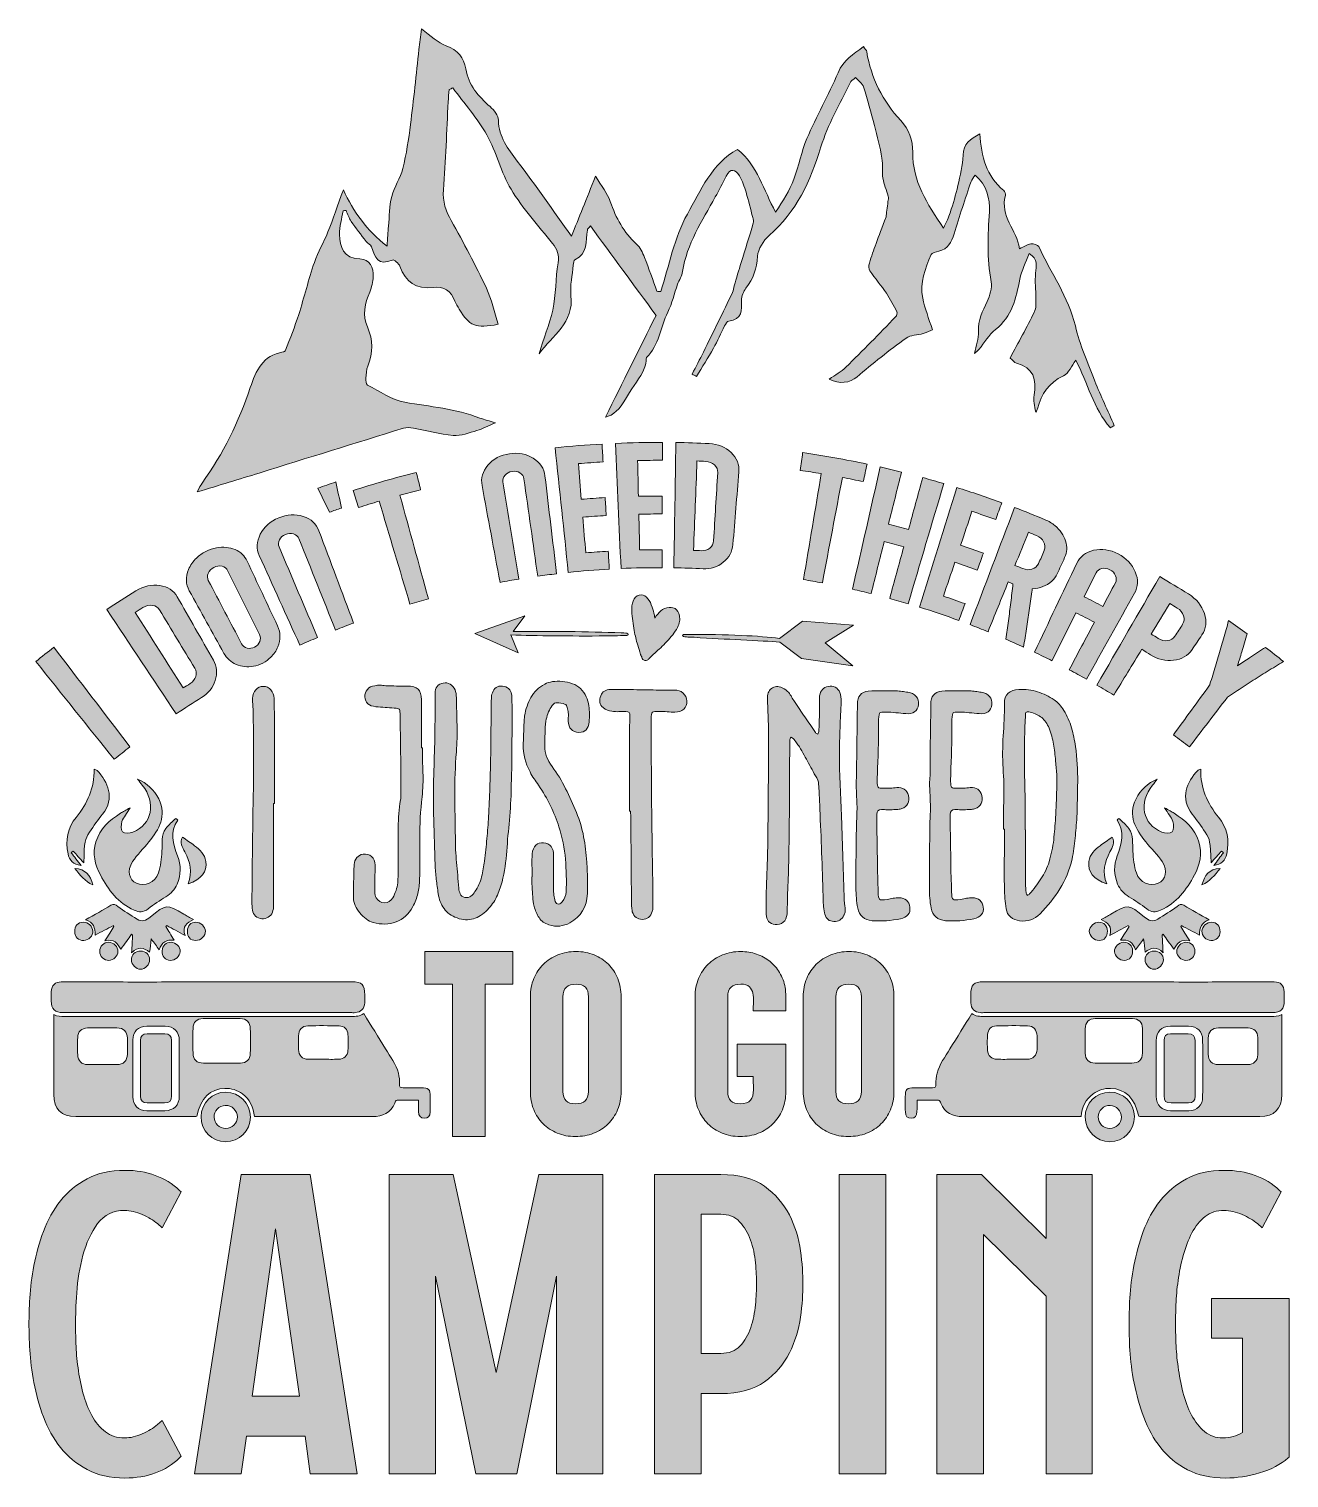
# Model space of a CAD drawing. Header units: inches. Extents: x 66 to 434, y -462 to -39.
import ezdxf

# ---------------------------------------------------------------- set-up
doc = ezdxf.new("R2010")
doc.units = ezdxf.units.IN
doc.header["$MEASUREMENT"] = 0
doc.layers.add('Layer 1', color=7, linetype='Continuous')

# ---------------------------------------------------------------- blocks, each defined once
blk = doc.blocks.new('block 4')
at = {"layer": 'Layer 1', "true_color": 0x0b0b0b}
h = blk.add_hatch(color=28, dxfattribs=at)
h.dxf.hatch_style = 2
edge = h.paths.add_edge_path()
edge.add_spline(control_points=[(316.29, -94.02), (315.09, -97.26), (314.23, -99.56), (313.4, -101.86), (312.71, -103.76), (311.98, -105.64), (311.43, -107.57), (311.23, -108.26), (311.22, -109.27), (311.59, -109.81), (313.1, -112.06), (314.88, -114.14), (316.4, -116.39), (317.57, -118.09), (318.55, -119.92), (319.49, -121.76), (319.67, -122.11), (319.43, -122.92), (319.1, -123.25), (314.3, -128.19), (309.49, -133.14), (304.57, -137.96), (303.21, -139.29), (301.44, -140.21), (299.71, -141.42), (302.72, -143.08), (305.76, -142.5), (307.74, -140.83), (312.41, -136.89), (317.19, -133.07), (322.13, -129.48), (323.44, -128.53), (325.49, -128.64), (327.17, -128.14), (328.28, -127.81), (329.33, -127.27), (329.83, -127.07), (328.79, -123.71), (327.64, -120.8), (327, -117.78), (326.03, -113.27), (327.82, -109.13), (329.45, -105.06), (329.67, -104.52), (330.9, -104.31), (331.71, -104.11), (334.39, -103.44), (335.43, -101.48), (336.17, -99.04), (337.72, -93.91), (339.43, -88.82), (341.13, -83.72), (341.32, -83.15), (341.81, -82.67), (342.35, -81.87), (345.75, -84.86), (346.7, -88.68), (346.47, -92.58), (346.07, -99.42), (345.67, -106.18), (347, -112.99), (347.35, -114.8), (346.62, -117.05), (345.79, -118.82), (344.47, -121.61), (343.16, -124.24), (343.28, -127.5), (343.35, -129.58), (342.59, -131.7), (342.18, -133.91), (342.51, -133.61), (343.04, -133.23), (343.44, -132.75), (345.06, -130.81), (346.35, -128.5), (348.27, -126.97), (353.07, -123.13), (354.29, -117.82), (355.38, -112.26), (355.88, -109.73), (357.13, -107.36), (358.1, -104.75), (360.82, -106.43), (360.15, -108.43), (359.96, -110.51), (359.74, -112.92), (360.06, -115.39), (360.05, -117.83), (360.04, -119.17), (360.17, -120.68), (359.62, -121.81), (357.4, -126.33), (354.94, -130.73), (352.51, -135.29), (353.24, -135.88), (353.75, -136.59), (354.41, -136.77), (359.42, -138.09), (360.25, -141.58), (359.55, -146.08), (359.31, -147.65), (359.54, -149.3), (360.05, -151.07), (360.23, -150.75), (360.48, -150.44), (360.56, -150.1), (361.59, -145.73), (363.84, -142.51), (368.09, -140.49), (369.65, -139.76), (370.5, -137.53), (371.7, -135.94), (375.25, -142.48), (376.78, -150.06), (381.8, -155.64), (382.18, -155.44), (382.57, -155.23), (382.95, -155.03), (381.05, -150.69), (379.01, -146.41), (377.28, -142), (375.2, -136.71), (372.92, -131.42), (371.58, -125.92), (369.52, -117.44), (364.48, -110.45), (360.89, -102.75), (360.64, -102.22), (359.33, -101.86), (358.6, -101.96), (357.57, -102.1), (356.61, -102.76), (355.27, -103.35), (354.48, -97.93), (349.48, -93.86), (351.17, -87.83), (351.29, -87.41), (351.01, -86.64), (350.66, -86.35), (345.55, -82.22), (344.12, -76.47), (343.71, -69.79), (340.89, -71.4), (338.89, -72.7), (338.79, -76.06), (338.7, -79.03), (337.93, -82.01), (337.27, -84.94), (336.67, -87.61), (335.88, -90.24), (335.05, -92.84), (334.61, -94.23), (333.9, -95.54), (333.1, -97.37), (328.24, -90.22), (324.01, -83.59), (324.1, -75.22), (324.14, -71.64), (323, -68.54), (320.58, -65.92), (315.29, -60.22), (311.94, -53.57), (310.67, -45.88), (310.59, -45.41), (310.15, -45), (309.73, -44.33), (306.74, -46.57), (303.86, -48.33), (302.31, -51.97), (299.55, -58.5), (296.02, -64.69), (293.2, -71.2), (291.55, -74.99), (290.88, -79.19), (289.38, -83.06), (288.09, -86.37), (286.24, -89.45), (284.05, -92.67), (280.52, -86.26), (278.74, -79.09), (272.96, -74.36), (265.44, -78.53), (262.13, -86.39), (258.28, -93.24), (254.44, -100.09), (253, -108.29), (250.51, -115.9), (250.14, -115.87), (249.76, -115.83), (249.39, -115.8), (248.19, -112.5), (247.06, -109.16), (245.75, -105.9), (245.2, -104.51), (244.51, -102.99), (243.44, -102.03), (239.64, -98.61), (237.45, -94.36), (235.78, -89.62), (234.92, -87.18), (233.17, -85.04), (231.5, -82.22), (228.85, -88.78), (226.55, -94.47), (224.43, -99.71), (219.07, -92.23), (214.02, -84.89), (208.63, -77.8), (205.86, -74.17), (203.19, -70.77), (203.12, -65.86), (203.11, -64.51), (201.82, -62.88), (200.68, -61.88), (197.24, -58.85), (194.38, -55.63), (193.58, -50.86), (193.03, -47.62), (191.29, -45.33), (187.82, -44.11), (185.39, -43.27), (183.4, -41.16), (180.63, -39.2), (180.36, -41.41), (180.12, -43.3), (179.9, -45.19), (179.08, -52.5), (178.36, -59.82), (177.43, -67.11), (176.88, -71.41), (176.25, -75.74), (175.2, -79.94), (174.5, -82.77), (172.66, -85.31), (171.94, -88.14), (171.22, -90.93), (171.26, -93.91), (171, -96.81), (170.85, -98.52), (170.75, -100.23), (170.58, -102.62), (164.63, -97.99), (160.77, -92.6), (157.84, -86.13), (156.14, -90.82), (154.85, -94.69), (153.34, -98.47), (152.13, -101.48), (150.41, -104.3), (149.36, -107.35), (147.65, -112.38), (146.39, -117.55), (144.78, -122.61), (143.66, -126.12), (142.26, -129.54), (140.96, -132.99), (140.87, -133.23), (140.51, -133.48), (140.24, -133.52), (134.26, -134.42), (132.28, -139.08), (130.65, -143.91), (127.3, -153.89), (122.76, -163.25), (116.57, -171.79), (116.14, -172.38), (115.85, -173.08), (115.14, -174.38), (121.6, -172.41), (127.44, -170.67), (133.26, -168.86), (147.31, -164.5), (161.34, -160.09), (175.4, -155.77), (176.27, -155.5), (177.34, -155.61), (178.27, -155.78), (182.17, -156.47), (186.02, -157.57), (189.94, -157.87), (192.19, -158.05), (194.57, -157.1), (196.83, -156.44), (198.48, -155.96), (200.02, -155.13), (202.23, -154.19), (200.45, -153.65), (199.03, -153.31), (197.67, -152.8), (190.61, -150.14), (183.17, -149.42), (175.8, -148.19), (171.98, -147.55), (168.47, -144.99), (164.89, -143.17), (164.47, -142.95), (164.33, -141.85), (164.37, -141.18), (164.45, -139.98), (164.56, -138.72), (165, -137.62), (166.51, -133.76), (166.56, -130.04), (164.85, -126.18), (163.34, -122.77), (164.14, -119.35), (165.51, -116.01), (166.08, -114.6), (166.51, -113.06), (166.58, -111.56), (166.71, -108.87), (165.53, -106.44), (162.68, -106.36), (157.69, -106.21), (156.9, -102.87), (156.74, -99.2), (156.64, -96.91), (157.39, -94.59), (157.75, -92.28), (158.04, -92.26), (158.33, -92.24), (158.61, -92.22), (159.1, -93.28), (159.46, -94.43), (160.1, -95.37), (161.48, -97.39), (162.98, -99.31), (164.48, -101.23), (164.93, -101.81), (165.88, -102.17), (166.06, -102.78), (166.96, -105.91), (167.99, -108.48), (172.13, -106.66), (172.54, -106.47), (174.07, -107.68), (174.35, -108.5), (175.99, -113.18), (179.04, -115.28), (184.05, -114.64), (187.14, -114.25), (189.29, -115.68), (190.4, -118.66), (190.7, -119.47), (191.2, -120.22), (191.65, -120.98), (194.59, -125.93), (196.41, -126.68), (203.07, -125.43), (201.93, -121.86), (201.17, -118.17), (199.6, -114.86), (196.43, -108.18), (192.93, -101.64), (189.34, -95.17), (187.76, -92.31), (186.76, -89.62), (187.04, -86.19), (187.75, -77.63), (187.99, -69.02), (188.43, -60.43), (188.49, -59.26), (188.63, -58.09), (188.74, -56.91), (189.09, -56.74), (189.44, -56.56), (189.79, -56.39), (193.15, -60.95), (196.97, -65.24), (199.74, -70.13), (202.58, -75.15), (203.82, -81.1), (206.8, -86.01), (210.22, -91.65), (214.74, -96.64), (218.9, -101.82), (220.31, -103.56), (220.92, -105.13), (220.53, -107.49), (219.77, -112.04), (219.95, -116.77), (218.99, -121.26), (218.06, -125.57), (216.16, -129.67), (214.99, -134.02), (218.79, -128.75), (225.22, -125.07), (224.29, -117.01), (223.96, -114.11), (224.7, -111.09), (224.98, -108.13), (225.03, -107.59), (225.09, -106.74), (225.4, -106.6), (229.38, -104.83), (228.61, -101.11), (229.08, -97.9), (229.11, -97.64), (229.43, -97.41), (229.97, -96.71), (236.34, -105.39), (242.57, -113.89), (249.14, -122.84), (244.39, -132.4), (239.4, -142.4), (234.36, -152.54), (236.63, -152.07), (238.56, -150.13), (240.19, -147.33), (241.78, -144.6), (243.7, -142.06), (245.27, -139.32), (245.98, -138.09), (246.2, -136.57), (246.34, -135.09), (250.03, -131.56), (250.44, -126.29), (252.57, -121.9), (253.82, -119.32), (254.48, -116.45), (255.44, -113.72), (255.88, -112.48), (256.69, -111.31), (256.88, -110.04), (258.13, -101.92), (262.56, -95.22), (266.44, -88.26), (267.55, -86.27), (268.57, -84.22), (269.59, -82.17), (270.84, -79.68), (272.31, -80.21), (273.46, -82.08), (274.36, -83.53), (274.91, -85.23), (275.42, -86.88), (276.17, -89.31), (276.76, -91.79), (277.38, -94.26), (277.52, -94.79), (277.68, -95.4), (277.54, -95.88), (276.4, -99.73), (275.19, -103.56), (274.01, -107.39), (273.31, -109.66), (272.62, -111.94), (271.95, -114.21), (271.76, -114.83), (271.76, -115.53), (271.49, -116.1), (268.68, -121.93), (265.84, -127.74), (262.99, -133.54), (261.92, -135.69), (260.79, -137.82), (259.69, -139.96), (260.1, -140.2), (260.51, -140.45), (260.92, -140.69), (262.59, -137.93), (264.34, -135.21), (265.91, -132.4), (267.09, -130.3), (268.03, -128.06), (269.14, -125.92), (269.43, -125.35), (269.91, -124.53), (270.38, -124.48), (274.28, -124.01), (274.24, -121.4), (274.09, -118.41), (274.03, -117.25), (274.65, -115.85), (275.4, -114.89), (277.55, -112.11), (278.57, -109.17), (278.79, -105.57), (278.92, -103.47), (280.49, -100.97), (282.16, -99.51), (290.15, -92.55), (294.27, -83.62), (297.28, -73.66), (299.24, -67.15), (302.85, -61.14), (305.78, -54.94), (306.04, -54.39), (306.69, -54.03), (307.41, -53.36), (308.28, -54.36), (309.4, -55.12), (309.74, -56.13), (310.94, -59.83), (311.93, -63.6), (312.91, -67.36), (313.73, -70.54), (314.56, -73.72), (315.12, -76.94), (315.45, -78.84), (315.08, -80.86), (315.38, -82.77), (315.67, -84.56), (316.45, -86.26), (316.94, -88.02), (317.07, -88.5), (316.93, -89.07), (316.86, -89.59), (316.65, -91.34), (316.41, -93.08), (316.29, -94.02)], knot_values=[0, 0, 0, 0, 1, 1, 1, 2, 2, 2, 3, 3, 3, 4, 4, 4, 5, 5, 5, 6, 6, 6, 7, 7, 7, 8, 8, 8, 9, 9, 9, 10, 10, 10, 11, 11, 11, 12, 12, 12, 13, 13, 13, 14, 14, 14, 15, 15, 15, 16, 16, 16, 17, 17, 17, 18, 18, 18, 19, 19, 19, 20, 20, 20, 21, 21, 21, 22, 22, 22, 23, 23, 23, 24, 24, 24, 25, 25, 25, 26, 26, 26, 27, 27, 27, 28, 28, 28, 29, 29, 29, 30, 30, 30, 31, 31, 31, 32, 32, 32, 33, 33, 33, 34, 34, 34, 35, 35, 35, 36, 36, 36, 37, 37, 37, 38, 38, 38, 39, 39, 39, 40, 40, 40, 41, 41, 41, 42, 42, 42, 43, 43, 43, 44, 44, 44, 45, 45, 45, 46, 46, 46, 47, 47, 47, 48, 48, 48, 49, 49, 49, 50, 50, 50, 51, 51, 51, 52, 52, 52, 53, 53, 53, 54, 54, 54, 55, 55, 55, 56, 56, 56, 57, 57, 57, 58, 58, 58, 59, 59, 59, 60, 60, 60, 61, 61, 61, 62, 62, 62, 63, 63, 63, 64, 64, 64, 65, 65, 65, 66, 66, 66, 67, 67, 67, 68, 68, 68, 69, 69, 69, 70, 70, 70, 71, 71, 71, 72, 72, 72, 73, 73, 73, 74, 74, 74, 75, 75, 75, 76, 76, 76, 77, 77, 77, 78, 78, 78, 79, 79, 79, 80, 80, 80, 81, 81, 81, 82, 82, 82, 83, 83, 83, 84, 84, 84, 85, 85, 85, 86, 86, 86, 87, 87, 87, 88, 88, 88, 89, 89, 89, 90, 90, 90, 91, 91, 91, 92, 92, 92, 93, 93, 93, 94, 94, 94, 95, 95, 95, 96, 96, 96, 97, 97, 97, 98, 98, 98, 99, 99, 99, 100, 100, 100, 101, 101, 101, 102, 102, 102, 103, 103, 103, 104, 104, 104, 105, 105, 105, 106, 106, 106, 107, 107, 107, 108, 108, 108, 109, 109, 109, 110, 110, 110, 111, 111, 111, 112, 112, 112, 113, 113, 113, 114, 114, 114, 115, 115, 115, 116, 116, 116, 117, 117, 117, 118, 118, 118, 119, 119, 119, 120, 120, 120, 121, 121, 121, 122, 122, 122, 123, 123, 123, 124, 124, 124, 125, 125, 125, 126, 126, 126, 127, 127, 127, 128, 128, 128, 129, 129, 129, 130, 130, 130, 131, 131, 131, 132, 132, 132, 133, 133, 133, 134, 134, 134, 135, 135, 135, 136, 136, 136, 137, 137, 137, 138, 138, 138, 139, 139, 139, 140, 140, 140, 141, 141, 141, 142, 142, 142, 143, 143, 143, 144, 144, 144, 145, 145, 145, 146, 146, 146, 147, 147, 147, 148, 148, 148, 149, 149, 149, 150, 150, 150, 151, 151, 151, 152, 152, 152, 153, 153, 153, 154, 154, 154, 155, 155, 155, 156, 156, 156, 157, 157, 157, 158, 158, 158, 159, 159, 159, 160, 160, 160, 161, 161, 161, 162, 162, 162, 163, 163, 163, 164, 164, 164, 165, 165, 165, 166, 166, 166, 167, 167, 167, 168, 168, 168, 169, 169, 169, 170, 170, 170, 170], degree=3, periodic=1)
at = {"layer": 'Layer 1', "lineweight": 0}
blk.add_open_spline([(316.29, -94.02), (315.09, -97.26), (314.23, -99.56), (313.4, -101.86), (312.71, -103.76), (311.98, -105.64), (311.43, -107.57), (311.23, -108.26), (311.22, -109.27), (311.59, -109.81), (313.1, -112.06), (314.88, -114.14), (316.4, -116.39), (317.57, -118.09), (318.55, -119.92), (319.49, -121.76), (319.67, -122.11), (319.43, -122.92), (319.1, -123.25), (314.3, -128.19), (309.49, -133.14), (304.57, -137.96), (303.21, -139.29), (301.44, -140.21), (299.71, -141.42), (302.72, -143.08), (305.76, -142.5), (307.74, -140.83), (312.41, -136.89), (317.19, -133.07), (322.13, -129.48), (323.44, -128.53), (325.49, -128.64), (327.17, -128.14), (328.28, -127.81), (329.33, -127.27), (329.83, -127.07), (328.79, -123.71), (327.64, -120.8), (327, -117.78), (326.03, -113.27), (327.82, -109.13), (329.45, -105.06), (329.67, -104.52), (330.9, -104.31), (331.71, -104.11), (334.39, -103.44), (335.43, -101.48), (336.17, -99.04), (337.72, -93.91), (339.43, -88.82), (341.13, -83.72), (341.32, -83.15), (341.81, -82.67), (342.35, -81.87), (345.75, -84.86), (346.7, -88.68), (346.47, -92.58), (346.07, -99.42), (345.67, -106.18), (347, -112.99), (347.35, -114.8), (346.62, -117.05), (345.79, -118.82), (344.47, -121.61), (343.16, -124.24), (343.28, -127.5), (343.35, -129.58), (342.59, -131.7), (342.18, -133.91), (342.51, -133.61), (343.04, -133.23), (343.44, -132.75), (345.06, -130.81), (346.35, -128.5), (348.27, -126.97), (353.07, -123.13), (354.29, -117.82), (355.38, -112.26), (355.88, -109.73), (357.13, -107.36), (358.1, -104.75), (360.82, -106.43), (360.15, -108.43), (359.96, -110.51), (359.74, -112.92), (360.06, -115.39), (360.05, -117.83), (360.04, -119.17), (360.17, -120.68), (359.62, -121.81), (357.4, -126.33), (354.94, -130.73), (352.51, -135.29), (353.24, -135.88), (353.75, -136.59), (354.41, -136.77), (359.42, -138.09), (360.25, -141.58), (359.55, -146.08), (359.31, -147.65), (359.54, -149.3), (360.05, -151.07), (360.23, -150.75), (360.48, -150.44), (360.56, -150.1), (361.59, -145.73), (363.84, -142.51), (368.09, -140.49), (369.65, -139.76), (370.5, -137.53), (371.7, -135.94), (375.25, -142.48), (376.78, -150.06), (381.8, -155.64), (382.18, -155.44), (382.57, -155.23), (382.95, -155.03), (381.05, -150.69), (379.01, -146.41), (377.28, -142), (375.2, -136.71), (372.92, -131.42), (371.58, -125.92), (369.52, -117.44), (364.48, -110.45), (360.89, -102.75), (360.64, -102.22), (359.33, -101.86), (358.6, -101.96), (357.57, -102.1), (356.61, -102.76), (355.27, -103.35), (354.48, -97.93), (349.48, -93.86), (351.17, -87.83), (351.29, -87.41), (351.01, -86.64), (350.66, -86.35), (345.55, -82.22), (344.12, -76.47), (343.71, -69.79), (340.89, -71.4), (338.89, -72.7), (338.79, -76.06), (338.7, -79.03), (337.93, -82.01), (337.27, -84.94), (336.67, -87.61), (335.88, -90.24), (335.05, -92.84), (334.61, -94.23), (333.9, -95.54), (333.1, -97.37), (328.24, -90.22), (324.01, -83.59), (324.1, -75.22), (324.14, -71.64), (323, -68.54), (320.58, -65.92), (315.29, -60.22), (311.94, -53.57), (310.67, -45.88), (310.59, -45.41), (310.15, -45), (309.73, -44.33), (306.74, -46.57), (303.86, -48.33), (302.31, -51.97), (299.55, -58.5), (296.02, -64.69), (293.2, -71.2), (291.55, -74.99), (290.88, -79.19), (289.38, -83.06), (288.09, -86.37), (286.24, -89.45), (284.05, -92.67), (280.52, -86.26), (278.74, -79.09), (272.96, -74.36), (265.44, -78.53), (262.13, -86.39), (258.28, -93.24), (254.44, -100.09), (253, -108.29), (250.51, -115.9), (250.14, -115.87), (249.76, -115.83), (249.39, -115.8), (248.19, -112.5), (247.06, -109.16), (245.75, -105.9), (245.2, -104.51), (244.51, -102.99), (243.44, -102.03), (239.64, -98.61), (237.45, -94.36), (235.78, -89.62), (234.92, -87.18), (233.17, -85.04), (231.5, -82.22), (228.85, -88.78), (226.55, -94.47), (224.43, -99.71), (219.07, -92.23), (214.02, -84.89), (208.63, -77.8), (205.86, -74.17), (203.19, -70.77), (203.12, -65.86), (203.11, -64.51), (201.82, -62.88), (200.68, -61.88), (197.24, -58.85), (194.38, -55.63), (193.58, -50.86), (193.03, -47.62), (191.29, -45.33), (187.82, -44.11), (185.39, -43.27), (183.4, -41.16), (180.63, -39.2), (180.36, -41.41), (180.12, -43.3), (179.9, -45.19), (179.08, -52.5), (178.36, -59.82), (177.43, -67.11), (176.88, -71.41), (176.25, -75.74), (175.2, -79.94), (174.5, -82.77), (172.66, -85.31), (171.94, -88.14), (171.22, -90.93), (171.26, -93.91), (171, -96.81), (170.85, -98.52), (170.75, -100.23), (170.58, -102.62), (164.63, -97.99), (160.77, -92.6), (157.84, -86.13), (156.14, -90.82), (154.85, -94.69), (153.34, -98.47), (152.13, -101.48), (150.41, -104.3), (149.36, -107.35), (147.65, -112.38), (146.39, -117.55), (144.78, -122.61), (143.66, -126.12), (142.26, -129.54), (140.96, -132.99), (140.87, -133.23), (140.51, -133.48), (140.24, -133.52), (134.26, -134.42), (132.28, -139.08), (130.65, -143.91), (127.3, -153.89), (122.76, -163.25), (116.57, -171.79), (116.14, -172.38), (115.85, -173.08), (115.14, -174.38), (121.6, -172.41), (127.44, -170.67), (133.26, -168.86), (147.31, -164.5), (161.34, -160.09), (175.4, -155.77), (176.27, -155.5), (177.34, -155.61), (178.27, -155.78), (182.17, -156.47), (186.02, -157.57), (189.94, -157.87), (192.19, -158.05), (194.57, -157.1), (196.83, -156.44), (198.48, -155.96), (200.02, -155.13), (202.23, -154.19), (200.45, -153.65), (199.03, -153.31), (197.67, -152.8), (190.61, -150.14), (183.17, -149.42), (175.8, -148.19), (171.98, -147.55), (168.47, -144.99), (164.89, -143.17), (164.47, -142.95), (164.33, -141.85), (164.37, -141.18), (164.45, -139.98), (164.56, -138.72), (165, -137.62), (166.51, -133.76), (166.56, -130.04), (164.85, -126.18), (163.34, -122.77), (164.14, -119.35), (165.51, -116.01), (166.08, -114.6), (166.51, -113.06), (166.58, -111.56), (166.71, -108.87), (165.53, -106.44), (162.68, -106.36), (157.69, -106.21), (156.9, -102.87), (156.74, -99.2), (156.64, -96.91), (157.39, -94.59), (157.75, -92.28), (158.04, -92.26), (158.33, -92.24), (158.61, -92.22), (159.1, -93.28), (159.46, -94.43), (160.1, -95.37), (161.48, -97.39), (162.98, -99.31), (164.48, -101.23), (164.93, -101.81), (165.88, -102.17), (166.06, -102.78), (166.96, -105.91), (167.99, -108.48), (172.13, -106.66), (172.54, -106.47), (174.07, -107.68), (174.35, -108.5), (175.99, -113.18), (179.04, -115.28), (184.05, -114.64), (187.14, -114.25), (189.29, -115.68), (190.4, -118.66), (190.7, -119.47), (191.2, -120.22), (191.65, -120.98), (194.59, -125.93), (196.41, -126.68), (203.07, -125.43), (201.93, -121.86), (201.17, -118.17), (199.6, -114.86), (196.43, -108.18), (192.93, -101.64), (189.34, -95.17), (187.76, -92.31), (186.76, -89.62), (187.04, -86.19), (187.75, -77.63), (187.99, -69.02), (188.43, -60.43), (188.49, -59.26), (188.63, -58.09), (188.74, -56.91), (189.09, -56.74), (189.44, -56.56), (189.79, -56.39), (193.15, -60.95), (196.97, -65.24), (199.74, -70.13), (202.58, -75.15), (203.82, -81.1), (206.8, -86.01), (210.22, -91.65), (214.74, -96.64), (218.9, -101.82), (220.31, -103.56), (220.92, -105.13), (220.53, -107.49), (219.77, -112.04), (219.95, -116.77), (218.99, -121.26), (218.06, -125.57), (216.16, -129.67), (214.99, -134.02), (218.79, -128.75), (225.22, -125.07), (224.29, -117.01), (223.96, -114.11), (224.7, -111.09), (224.98, -108.13), (225.03, -107.59), (225.09, -106.74), (225.4, -106.6), (229.38, -104.83), (228.61, -101.11), (229.08, -97.9), (229.11, -97.64), (229.43, -97.41), (229.97, -96.71), (236.34, -105.39), (242.57, -113.89), (249.14, -122.84), (244.39, -132.4), (239.4, -142.4), (234.36, -152.54), (236.63, -152.07), (238.56, -150.13), (240.19, -147.33), (241.78, -144.6), (243.7, -142.06), (245.27, -139.32), (245.98, -138.09), (246.2, -136.57), (246.34, -135.09), (250.03, -131.56), (250.44, -126.29), (252.57, -121.9), (253.82, -119.32), (254.48, -116.45), (255.44, -113.72), (255.88, -112.48), (256.69, -111.31), (256.88, -110.04), (258.13, -101.92), (262.56, -95.22), (266.44, -88.26), (267.55, -86.27), (268.57, -84.22), (269.59, -82.17), (270.84, -79.68), (272.31, -80.21), (273.46, -82.08), (274.36, -83.53), (274.91, -85.23), (275.42, -86.88), (276.17, -89.31), (276.76, -91.79), (277.38, -94.26), (277.52, -94.79), (277.68, -95.4), (277.54, -95.88), (276.4, -99.73), (275.19, -103.56), (274.01, -107.39), (273.31, -109.66), (272.62, -111.94), (271.95, -114.21), (271.76, -114.83), (271.76, -115.53), (271.49, -116.1), (268.68, -121.93), (265.84, -127.74), (262.99, -133.54), (261.92, -135.69), (260.79, -137.82), (259.69, -139.96), (260.1, -140.2), (260.51, -140.45), (260.92, -140.69), (262.59, -137.93), (264.34, -135.21), (265.91, -132.4), (267.09, -130.3), (268.03, -128.06), (269.14, -125.92), (269.43, -125.35), (269.91, -124.53), (270.38, -124.48), (274.28, -124.01), (274.24, -121.4), (274.09, -118.41), (274.03, -117.25), (274.65, -115.85), (275.4, -114.89), (277.55, -112.11), (278.57, -109.17), (278.79, -105.57), (278.92, -103.47), (280.49, -100.97), (282.16, -99.51), (290.15, -92.55), (294.27, -83.62), (297.28, -73.66), (299.24, -67.15), (302.85, -61.14), (305.78, -54.94), (306.04, -54.39), (306.69, -54.03), (307.41, -53.36), (308.28, -54.36), (309.4, -55.12), (309.74, -56.13), (310.94, -59.83), (311.93, -63.6), (312.91, -67.36), (313.73, -70.54), (314.56, -73.72), (315.12, -76.94), (315.45, -78.84), (315.08, -80.86), (315.38, -82.77), (315.67, -84.56), (316.45, -86.26), (316.94, -88.02), (317.07, -88.5), (316.93, -89.07), (316.86, -89.59), (316.65, -91.34), (316.41, -93.08), (316.29, -94.02)], degree=3, knots=[0, 0, 0, 0, 1, 1, 1, 2, 2, 2, 3, 3, 3, 4, 4, 4, 5, 5, 5, 6, 6, 6, 7, 7, 7, 8, 8, 8, 9, 9, 9, 10, 10, 10, 11, 11, 11, 12, 12, 12, 13, 13, 13, 14, 14, 14, 15, 15, 15, 16, 16, 16, 17, 17, 17, 18, 18, 18, 19, 19, 19, 20, 20, 20, 21, 21, 21, 22, 22, 22, 23, 23, 23, 24, 24, 24, 25, 25, 25, 26, 26, 26, 27, 27, 27, 28, 28, 28, 29, 29, 29, 30, 30, 30, 31, 31, 31, 32, 32, 32, 33, 33, 33, 34, 34, 34, 35, 35, 35, 36, 36, 36, 37, 37, 37, 38, 38, 38, 39, 39, 39, 40, 40, 40, 41, 41, 41, 42, 42, 42, 43, 43, 43, 44, 44, 44, 45, 45, 45, 46, 46, 46, 47, 47, 47, 48, 48, 48, 49, 49, 49, 50, 50, 50, 51, 51, 51, 52, 52, 52, 53, 53, 53, 54, 54, 54, 55, 55, 55, 56, 56, 56, 57, 57, 57, 58, 58, 58, 59, 59, 59, 60, 60, 60, 61, 61, 61, 62, 62, 62, 63, 63, 63, 64, 64, 64, 65, 65, 65, 66, 66, 66, 67, 67, 67, 68, 68, 68, 69, 69, 69, 70, 70, 70, 71, 71, 71, 72, 72, 72, 73, 73, 73, 74, 74, 74, 75, 75, 75, 76, 76, 76, 77, 77, 77, 78, 78, 78, 79, 79, 79, 80, 80, 80, 81, 81, 81, 82, 82, 82, 83, 83, 83, 84, 84, 84, 85, 85, 85, 86, 86, 86, 87, 87, 87, 88, 88, 88, 89, 89, 89, 90, 90, 90, 91, 91, 91, 92, 92, 92, 93, 93, 93, 94, 94, 94, 95, 95, 95, 96, 96, 96, 97, 97, 97, 98, 98, 98, 99, 99, 99, 100, 100, 100, 101, 101, 101, 102, 102, 102, 103, 103, 103, 104, 104, 104, 105, 105, 105, 106, 106, 106, 107, 107, 107, 108, 108, 108, 109, 109, 109, 110, 110, 110, 111, 111, 111, 112, 112, 112, 113, 113, 113, 114, 114, 114, 115, 115, 115, 116, 116, 116, 117, 117, 117, 118, 118, 118, 119, 119, 119, 120, 120, 120, 121, 121, 121, 122, 122, 122, 123, 123, 123, 124, 124, 124, 125, 125, 125, 126, 126, 126, 127, 127, 127, 128, 128, 128, 129, 129, 129, 130, 130, 130, 131, 131, 131, 132, 132, 132, 133, 133, 133, 134, 134, 134, 135, 135, 135, 136, 136, 136, 137, 137, 137, 138, 138, 138, 139, 139, 139, 140, 140, 140, 141, 141, 141, 142, 142, 142, 143, 143, 143, 144, 144, 144, 145, 145, 145, 146, 146, 146, 147, 147, 147, 148, 148, 148, 149, 149, 149, 150, 150, 150, 151, 151, 151, 152, 152, 152, 153, 153, 153, 154, 154, 154, 155, 155, 155, 156, 156, 156, 157, 157, 157, 158, 158, 158, 159, 159, 159, 160, 160, 160, 161, 161, 161, 162, 162, 162, 163, 163, 163, 164, 164, 164, 165, 165, 165, 166, 166, 166, 167, 167, 167, 168, 168, 168, 169, 169, 169, 170, 170, 170, 170], dxfattribs=at)
blk = doc.blocks.new('block 3')
at = {"layer": 'Layer 1'}
blk.add_blockref('block 4', (0, 0), dxfattribs=at)
blk = doc.blocks.new('block 5')
at = {"layer": 'Layer 1', "true_color": 0x0b0b0b}
h = blk.add_hatch(color=28, dxfattribs=at)
h.dxf.hatch_style = 2
edge = h.paths.add_edge_path()
edge.add_spline(control_points=[(110.51, -455.94), (110.51, -455.94), (110.01, -456.44), (110.01, -456.44), (108.01, -458.35), (105.67, -459.81), (102.97, -460.8), (100.27, -461.8), (97.3, -462.3), (94.06, -462.3), (89.74, -462.3), (86.04, -461.47), (82.97, -459.81), (79.89, -458.15), (77.32, -456.01), (75.24, -453.39), (73.17, -450.77), (71.51, -447.8), (70.26, -444.48), (69.01, -441.16), (68.08, -437.81), (67.46, -434.45), (66.83, -431.08), (66.44, -427.91), (66.27, -424.92), (66.1, -421.93), (66.02, -419.39), (66.02, -417.32), (66.02, -415.24), (66.1, -412.7), (66.27, -409.71), (66.44, -406.72), (66.83, -403.57), (67.46, -400.24), (68.08, -396.92), (69.01, -393.6), (70.26, -390.28), (71.51, -386.95), (73.17, -383.98), (75.24, -381.37), (77.32, -378.75), (79.89, -376.61), (82.97, -374.95), (86.04, -373.29), (89.74, -372.46), (94.06, -372.46), (100.54, -372.46), (105.85, -374.41), (110.01, -378.31), (110.01, -378.31), (110.51, -378.69), (110.51, -378.69), (110.51, -378.69), (104.9, -389.28), (104.9, -389.28), (104.9, -389.28), (103.53, -388.03), (103.53, -388.03), (102.36, -387.04), (100.89, -386.14), (99.11, -385.35), (97.32, -384.57), (95.6, -384.17), (93.94, -384.17), (90.61, -384.17), (87.99, -385.46), (86.08, -388.03), (84.17, -390.61), (82.74, -393.68), (81.79, -397.25), (80.83, -400.83), (80.23, -404.48), (79.98, -408.22), (79.73, -411.96), (79.61, -414.99), (79.61, -417.32), (79.61, -418.89), (79.65, -420.8), (79.73, -423.05), (79.81, -425.29), (80.02, -427.64), (80.35, -430.09), (80.68, -432.54), (81.16, -434.99), (81.79, -437.44), (82.41, -439.89), (83.26, -442.09), (84.34, -444.04), (85.42, -446), (86.75, -447.58), (88.33, -448.78), (89.9, -449.98), (91.77, -450.59), (93.94, -450.59), (95.6, -450.59), (97.32, -450.19), (99.11, -449.4), (100.89, -448.61), (102.36, -447.72), (103.53, -446.72), (103.53, -446.72), (104.9, -445.48), (104.9, -445.48), (104.9, -445.48), (110.51, -455.94), (110.51, -455.94)], knot_values=[0, 0, 0, 0, 1, 1, 1, 2, 2, 2, 3, 3, 3, 4, 4, 4, 5, 5, 5, 6, 6, 6, 7, 7, 7, 8, 8, 8, 9, 9, 9, 10, 10, 10, 11, 11, 11, 12, 12, 12, 13, 13, 13, 14, 14, 14, 15, 15, 15, 16, 16, 16, 17, 17, 17, 18, 18, 18, 19, 19, 19, 20, 20, 20, 21, 21, 21, 22, 22, 22, 23, 23, 23, 24, 24, 24, 25, 25, 25, 26, 26, 26, 27, 27, 27, 28, 28, 28, 29, 29, 29, 30, 30, 30, 31, 31, 31, 32, 32, 32, 33, 33, 33, 34, 34, 34, 35, 35, 35, 35], degree=3, periodic=1)
h = blk.add_hatch(color=28, dxfattribs=at)
h.dxf.hatch_style = 2
h.paths.add_polyline_path([(127.95, -373.7), (148.14, -373.7), (161.84, -461.05), (148.14, -461.05), (146.64, -450.09), (129.57, -450.09), (127.95, -461.05), (114.37, -461.05)])
h.paths.add_polyline_path([(145.02, -438.37), (138.04, -389.53), (131.19, -438.37)])
h = blk.add_hatch(color=28, dxfattribs=at)
h.dxf.hatch_style = 2
h.paths.add_polyline_path([(171.19, -373.7), (189.88, -373.7), (202.46, -431.52), (214.92, -373.7), (233.62, -373.7), (233.62, -461.05), (220.03, -461.05), (220.03, -403.36), (208.45, -461.05), (196.48, -461.05), (184.77, -403.36), (184.77, -461.05), (171.19, -461.05)])
h = blk.add_hatch(color=28, dxfattribs=at)
h.dxf.hatch_style = 2
edge = h.paths.add_edge_path()
edge.add_spline(control_points=[(248.69, -373.7), (248.69, -373.7), (268.01, -373.7), (268.01, -373.7), (273.41, -373.7), (277.68, -374.85), (280.84, -377.13), (284, -379.42), (286.41, -382.2), (288.07, -385.48), (289.73, -388.76), (290.81, -392.25), (291.31, -395.95), (291.81, -399.64), (292.05, -402.86), (292.05, -405.6), (292.05, -408.43), (291.81, -411.67), (291.31, -415.32), (290.81, -418.98), (289.73, -422.47), (288.07, -425.79), (286.41, -429.11), (284, -431.92), (280.84, -434.2), (277.68, -436.49), (273.41, -437.63), (268.01, -437.63), (268.01, -437.63), (262.27, -437.63), (262.27, -437.63), (262.27, -437.63), (262.27, -461.05), (262.27, -461.05), (262.27, -461.05), (248.69, -461.05), (248.69, -461.05), (248.69, -461.05), (248.69, -373.7), (248.69, -373.7)], knot_values=[0, 0, 0, 0, 1, 1, 1, 2, 2, 2, 3, 3, 3, 4, 4, 4, 5, 5, 5, 6, 6, 6, 7, 7, 7, 8, 8, 8, 9, 9, 9, 10, 10, 10, 11, 11, 11, 12, 12, 12, 13, 13, 13, 13], degree=3, periodic=1)
edge = h.paths.add_edge_path()
edge.add_spline(control_points=[(268.01, -425.91), (270.41, -425.91), (272.3, -425.19), (273.68, -423.73), (275.05, -422.28), (276.08, -420.49), (276.79, -418.38), (277.5, -416.26), (277.95, -414.03), (278.16, -411.71), (278.37, -409.38), (278.47, -407.35), (278.47, -405.6), (278.47, -403.86), (278.37, -401.82), (278.16, -399.5), (277.95, -397.17), (277.48, -394.95), (276.73, -392.83), (275.98, -390.71), (274.92, -388.93), (273.55, -387.47), (272.18, -386.02), (270.33, -385.29), (268.01, -385.29), (268.01, -385.29), (262.27, -385.29), (262.27, -385.29), (262.27, -385.29), (262.27, -425.91), (262.27, -425.91), (262.27, -425.91), (268.01, -425.91), (268.01, -425.91)], knot_values=[0, 0, 0, 0, 1, 1, 1, 2, 2, 2, 3, 3, 3, 4, 4, 4, 5, 5, 5, 6, 6, 6, 7, 7, 7, 8, 8, 8, 9, 9, 9, 10, 10, 10, 11, 11, 11, 11], degree=3, periodic=1)
h = blk.add_hatch(color=28, dxfattribs=at)
h.dxf.hatch_style = 2
h.paths.add_polyline_path([(302.65, -373.7), (316.23, -373.7), (316.23, -461.05), (302.65, -461.05)])
h = blk.add_hatch(color=28, dxfattribs=at)
h.dxf.hatch_style = 2
h.paths.add_polyline_path([(331.18, -373.7), (344.14, -373.7), (363.08, -392.39), (363.08, -373.7), (376.54, -373.7), (376.54, -461.05), (363.08, -461.05), (363.08, -409.22), (344.76, -391.15), (344.76, -461.05), (331.18, -461.05)])
h = blk.add_hatch(color=28, dxfattribs=at)
h.dxf.hatch_style = 2
edge = h.paths.add_edge_path()
edge.add_spline(control_points=[(420.4, -421.43), (420.4, -421.43), (411.3, -421.43), (411.3, -421.43), (411.3, -421.43), (411.3, -409.84), (411.3, -409.84), (411.3, -409.84), (433.98, -409.84), (433.98, -409.84), (433.98, -409.84), (433.98, -456.19), (433.98, -456.19), (433.98, -456.19), (433.73, -456.44), (433.73, -456.44), (431.57, -458.35), (428.78, -459.81), (425.38, -460.8), (421.97, -461.8), (418.69, -462.3), (415.54, -462.3), (411.13, -462.3), (407.39, -461.49), (404.32, -459.87), (401.25, -458.25), (398.65, -456.11), (396.53, -453.45), (394.41, -450.79), (392.75, -447.82), (391.55, -444.54), (390.34, -441.26), (389.41, -437.94), (388.75, -434.57), (388.08, -431.21), (387.66, -428.01), (387.5, -424.98), (387.33, -421.95), (387.25, -419.39), (387.25, -417.32), (387.25, -415.24), (387.33, -412.7), (387.5, -409.71), (387.66, -406.72), (388.06, -403.57), (388.68, -400.24), (389.31, -396.92), (390.22, -393.6), (391.42, -390.28), (392.63, -386.95), (394.27, -383.98), (396.35, -381.37), (398.42, -378.75), (400.98, -376.61), (404.01, -374.95), (407.04, -373.29), (410.72, -372.46), (415.04, -372.46), (421.68, -372.46), (427.08, -374.41), (431.24, -378.31), (431.24, -378.31), (431.73, -378.69), (431.73, -378.69), (431.73, -378.69), (426.13, -389.28), (426.13, -389.28), (426.13, -389.28), (424.76, -388.03), (424.76, -388.03), (423.59, -387.04), (422.1, -386.14), (420.27, -385.35), (418.44, -384.57), (416.7, -384.17), (415.04, -384.17), (412.88, -384.17), (411.03, -384.77), (409.49, -385.98), (407.95, -387.18), (406.67, -388.76), (405.63, -390.71), (404.59, -392.67), (403.74, -394.87), (403.08, -397.32), (402.41, -399.77), (401.91, -402.22), (401.58, -404.67), (401.25, -407.12), (401.04, -409.47), (400.96, -411.71), (400.87, -413.95), (400.83, -415.82), (400.83, -417.32), (400.83, -418.81), (400.87, -420.66), (400.96, -422.86), (401.04, -425.06), (401.25, -427.39), (401.58, -429.84), (401.91, -432.29), (402.39, -434.76), (403.01, -437.25), (403.64, -439.74), (404.47, -441.97), (405.51, -443.92), (406.54, -445.87), (407.81, -447.47), (409.31, -448.72), (410.8, -449.96), (412.59, -450.59), (414.66, -450.59), (416.74, -450.59), (418.65, -450.05), (420.4, -448.97), (420.4, -448.97), (420.4, -421.43), (420.4, -421.43)], knot_values=[0, 0, 0, 0, 1, 1, 1, 2, 2, 2, 3, 3, 3, 4, 4, 4, 5, 5, 5, 6, 6, 6, 7, 7, 7, 8, 8, 8, 9, 9, 9, 10, 10, 10, 11, 11, 11, 12, 12, 12, 13, 13, 13, 14, 14, 14, 15, 15, 15, 16, 16, 16, 17, 17, 17, 18, 18, 18, 19, 19, 19, 20, 20, 20, 21, 21, 21, 22, 22, 22, 23, 23, 23, 24, 24, 24, 25, 25, 25, 26, 26, 26, 27, 27, 27, 28, 28, 28, 29, 29, 29, 30, 30, 30, 31, 31, 31, 32, 32, 32, 33, 33, 33, 34, 34, 34, 35, 35, 35, 36, 36, 36, 37, 37, 37, 38, 38, 38, 39, 39, 39, 39], degree=3, periodic=1)
at = {"layer": 'Layer 1', "lineweight": 0}
for points in [[(127.95, -373.7), (148.14, -373.7), (161.84, -461.05), (148.14, -461.05), (146.64, -450.09), (129.57, -450.09), (127.95, -461.05), (114.37, -461.05), (127.95, -373.7)], [(171.19, -373.7), (189.88, -373.7), (202.46, -431.52), (214.92, -373.7), (233.62, -373.7), (233.62, -461.05), (220.03, -461.05), (220.03, -403.36), (208.45, -461.05), (196.48, -461.05), (184.77, -403.36), (184.77, -461.05), (171.19, -461.05), (171.19, -373.7)], [(302.65, -373.7), (316.23, -373.7), (316.23, -461.05), (302.65, -461.05), (302.65, -373.7)], [(331.18, -373.7), (344.14, -373.7), (363.08, -392.39), (363.08, -373.7), (376.54, -373.7), (376.54, -461.05), (363.08, -461.05), (363.08, -409.22), (344.76, -391.15), (344.76, -461.05), (331.18, -461.05), (331.18, -373.7)], [(145.02, -438.37), (138.04, -389.53), (131.19, -438.37), (145.02, -438.37)]]:
    blk.add_lwpolyline(points, dxfattribs=at)
for points, knots in [([(110.51, -455.94), (110.51, -455.94), (110.01, -456.44), (110.01, -456.44), (108.01, -458.35), (105.67, -459.81), (102.97, -460.8), (100.27, -461.8), (97.3, -462.3), (94.06, -462.3), (89.74, -462.3), (86.04, -461.47), (82.97, -459.81), (79.89, -458.15), (77.32, -456.01), (75.24, -453.39), (73.17, -450.77), (71.51, -447.8), (70.26, -444.48), (69.01, -441.16), (68.08, -437.81), (67.46, -434.45), (66.83, -431.08), (66.44, -427.91), (66.27, -424.92), (66.1, -421.93), (66.02, -419.39), (66.02, -417.32), (66.02, -415.24), (66.1, -412.7), (66.27, -409.71), (66.44, -406.72), (66.83, -403.57), (67.46, -400.24), (68.08, -396.92), (69.01, -393.6), (70.26, -390.28), (71.51, -386.95), (73.17, -383.98), (75.24, -381.37), (77.32, -378.75), (79.89, -376.61), (82.97, -374.95), (86.04, -373.29), (89.74, -372.46), (94.06, -372.46), (100.54, -372.46), (105.85, -374.41), (110.01, -378.31), (110.01, -378.31), (110.51, -378.69), (110.51, -378.69), (110.51, -378.69), (104.9, -389.28), (104.9, -389.28), (104.9, -389.28), (103.53, -388.03), (103.53, -388.03), (102.36, -387.04), (100.89, -386.14), (99.11, -385.35), (97.32, -384.57), (95.6, -384.17), (93.94, -384.17), (90.61, -384.17), (87.99, -385.46), (86.08, -388.03), (84.17, -390.61), (82.74, -393.68), (81.79, -397.25), (80.83, -400.83), (80.23, -404.48), (79.98, -408.22), (79.73, -411.96), (79.61, -414.99), (79.61, -417.32), (79.61, -418.89), (79.65, -420.8), (79.73, -423.05), (79.81, -425.29), (80.02, -427.64), (80.35, -430.09), (80.68, -432.54), (81.16, -434.99), (81.79, -437.44), (82.41, -439.89), (83.26, -442.09), (84.34, -444.04), (85.42, -446), (86.75, -447.58), (88.33, -448.78), (89.9, -449.98), (91.77, -450.59), (93.94, -450.59), (95.6, -450.59), (97.32, -450.19), (99.11, -449.4), (100.89, -448.61), (102.36, -447.72), (103.53, -446.72), (103.53, -446.72), (104.9, -445.48), (104.9, -445.48), (104.9, -445.48), (110.51, -455.94), (110.51, -455.94)], [0, 0, 0, 0, 1, 1, 1, 2, 2, 2, 3, 3, 3, 4, 4, 4, 5, 5, 5, 6, 6, 6, 7, 7, 7, 8, 8, 8, 9, 9, 9, 10, 10, 10, 11, 11, 11, 12, 12, 12, 13, 13, 13, 14, 14, 14, 15, 15, 15, 16, 16, 16, 17, 17, 17, 18, 18, 18, 19, 19, 19, 20, 20, 20, 21, 21, 21, 22, 22, 22, 23, 23, 23, 24, 24, 24, 25, 25, 25, 26, 26, 26, 27, 27, 27, 28, 28, 28, 29, 29, 29, 30, 30, 30, 31, 31, 31, 32, 32, 32, 33, 33, 33, 34, 34, 34, 35, 35, 35, 35]), ([(248.69, -373.7), (248.69, -373.7), (268.01, -373.7), (268.01, -373.7), (273.41, -373.7), (277.68, -374.85), (280.84, -377.13), (284, -379.42), (286.41, -382.2), (288.07, -385.48), (289.73, -388.76), (290.81, -392.25), (291.31, -395.95), (291.81, -399.64), (292.05, -402.86), (292.05, -405.6), (292.05, -408.43), (291.81, -411.67), (291.31, -415.32), (290.81, -418.98), (289.73, -422.47), (288.07, -425.79), (286.41, -429.11), (284, -431.92), (280.84, -434.2), (277.68, -436.49), (273.41, -437.63), (268.01, -437.63), (268.01, -437.63), (262.27, -437.63), (262.27, -437.63), (262.27, -437.63), (262.27, -461.05), (262.27, -461.05), (262.27, -461.05), (248.69, -461.05), (248.69, -461.05), (248.69, -461.05), (248.69, -373.7), (248.69, -373.7)], [0, 0, 0, 0, 1, 1, 1, 2, 2, 2, 3, 3, 3, 4, 4, 4, 5, 5, 5, 6, 6, 6, 7, 7, 7, 8, 8, 8, 9, 9, 9, 10, 10, 10, 11, 11, 11, 12, 12, 12, 13, 13, 13, 13]), ([(420.4, -421.43), (420.4, -421.43), (411.3, -421.43), (411.3, -421.43), (411.3, -421.43), (411.3, -409.84), (411.3, -409.84), (411.3, -409.84), (433.98, -409.84), (433.98, -409.84), (433.98, -409.84), (433.98, -456.19), (433.98, -456.19), (433.98, -456.19), (433.73, -456.44), (433.73, -456.44), (431.57, -458.35), (428.78, -459.81), (425.38, -460.8), (421.97, -461.8), (418.69, -462.3), (415.54, -462.3), (411.13, -462.3), (407.39, -461.49), (404.32, -459.87), (401.25, -458.25), (398.65, -456.11), (396.53, -453.45), (394.41, -450.79), (392.75, -447.82), (391.55, -444.54), (390.34, -441.26), (389.41, -437.94), (388.75, -434.57), (388.08, -431.21), (387.66, -428.01), (387.5, -424.98), (387.33, -421.95), (387.25, -419.39), (387.25, -417.32), (387.25, -415.24), (387.33, -412.7), (387.5, -409.71), (387.66, -406.72), (388.06, -403.57), (388.68, -400.24), (389.31, -396.92), (390.22, -393.6), (391.42, -390.28), (392.63, -386.95), (394.27, -383.98), (396.35, -381.37), (398.42, -378.75), (400.98, -376.61), (404.01, -374.95), (407.04, -373.29), (410.72, -372.46), (415.04, -372.46), (421.68, -372.46), (427.08, -374.41), (431.24, -378.31), (431.24, -378.31), (431.73, -378.69), (431.73, -378.69), (431.73, -378.69), (426.13, -389.28), (426.13, -389.28), (426.13, -389.28), (424.76, -388.03), (424.76, -388.03), (423.59, -387.04), (422.1, -386.14), (420.27, -385.35), (418.44, -384.57), (416.7, -384.17), (415.04, -384.17), (412.88, -384.17), (411.03, -384.77), (409.49, -385.98), (407.95, -387.18), (406.67, -388.76), (405.63, -390.71), (404.59, -392.67), (403.74, -394.87), (403.08, -397.32), (402.41, -399.77), (401.91, -402.22), (401.58, -404.67), (401.25, -407.12), (401.04, -409.47), (400.96, -411.71), (400.87, -413.95), (400.83, -415.82), (400.83, -417.32), (400.83, -418.81), (400.87, -420.66), (400.96, -422.86), (401.04, -425.06), (401.25, -427.39), (401.58, -429.84), (401.91, -432.29), (402.39, -434.76), (403.01, -437.25), (403.64, -439.74), (404.47, -441.97), (405.51, -443.92), (406.54, -445.87), (407.81, -447.47), (409.31, -448.72), (410.8, -449.96), (412.59, -450.59), (414.66, -450.59), (416.74, -450.59), (418.65, -450.05), (420.4, -448.97), (420.4, -448.97), (420.4, -421.43), (420.4, -421.43)], [0, 0, 0, 0, 1, 1, 1, 2, 2, 2, 3, 3, 3, 4, 4, 4, 5, 5, 5, 6, 6, 6, 7, 7, 7, 8, 8, 8, 9, 9, 9, 10, 10, 10, 11, 11, 11, 12, 12, 12, 13, 13, 13, 14, 14, 14, 15, 15, 15, 16, 16, 16, 17, 17, 17, 18, 18, 18, 19, 19, 19, 20, 20, 20, 21, 21, 21, 22, 22, 22, 23, 23, 23, 24, 24, 24, 25, 25, 25, 26, 26, 26, 27, 27, 27, 28, 28, 28, 29, 29, 29, 30, 30, 30, 31, 31, 31, 32, 32, 32, 33, 33, 33, 34, 34, 34, 35, 35, 35, 36, 36, 36, 37, 37, 37, 38, 38, 38, 39, 39, 39, 39]), ([(268.01, -425.91), (270.41, -425.91), (272.3, -425.19), (273.68, -423.73), (275.05, -422.28), (276.08, -420.49), (276.79, -418.38), (277.5, -416.26), (277.95, -414.03), (278.16, -411.71), (278.37, -409.38), (278.47, -407.35), (278.47, -405.6), (278.47, -403.86), (278.37, -401.82), (278.16, -399.5), (277.95, -397.17), (277.48, -394.95), (276.73, -392.83), (275.98, -390.71), (274.92, -388.93), (273.55, -387.47), (272.18, -386.02), (270.33, -385.29), (268.01, -385.29), (268.01, -385.29), (262.27, -385.29), (262.27, -385.29), (262.27, -385.29), (262.27, -425.91), (262.27, -425.91), (262.27, -425.91), (268.01, -425.91), (268.01, -425.91)], [0, 0, 0, 0, 1, 1, 1, 2, 2, 2, 3, 3, 3, 4, 4, 4, 5, 5, 5, 6, 6, 6, 7, 7, 7, 8, 8, 8, 9, 9, 9, 10, 10, 10, 11, 11, 11, 11])]:
    blk.add_open_spline(points, degree=3, knots=knots, dxfattribs=at)
blk = doc.blocks.new('block 7')
at = {"layer": 'Layer 1', "true_color": 0x0b0b0b}
h = blk.add_hatch(color=28, dxfattribs=at)
h.dxf.hatch_style = 2
edge = h.paths.add_edge_path()
edge.add_spline(control_points=[(95.51, -248.82), (93.96, -250.01), (92.42, -251.21), (90.89, -252.44), (83.26, -242.92), (75.64, -233.4), (68.01, -223.88), (69.76, -222.48), (71.52, -221.1), (73.3, -219.75), (80.7, -229.44), (88.11, -239.13), (95.51, -248.82)], knot_values=[0, 0, 0, 0, 1, 1, 1, 2, 2, 2, 3, 3, 3, 4, 4, 4, 4], degree=3, periodic=1)
at = {"layer": 'Layer 1', "lineweight": 0}
blk.add_open_spline([(95.51, -248.82), (93.96, -250.01), (92.42, -251.21), (90.89, -252.44), (83.26, -242.92), (75.64, -233.4), (68.01, -223.88), (69.76, -222.48), (71.52, -221.1), (73.3, -219.75), (80.7, -229.44), (88.11, -239.13), (95.51, -248.82)], degree=3, knots=[0, 0, 0, 0, 1, 1, 1, 2, 2, 2, 3, 3, 3, 4, 4, 4, 4], dxfattribs=at)
blk = doc.blocks.new('block 8')
at = {"layer": 'Layer 1', "true_color": 0x0b0b0b}
h = blk.add_hatch(color=28, dxfattribs=at)
h.dxf.hatch_style = 2
edge = h.paths.add_edge_path()
edge.add_spline(control_points=[(88.72, -208.73), (91.54, -206.85), (94.38, -205.02), (97.25, -203.25), (99.51, -201.86), (101.84, -201.34), (104.2, -201.69), (106.56, -202.04), (108.25, -203.15), (109.29, -204.98), (112.82, -211.15), (116.35, -217.31), (119.87, -223.47), (120.92, -225.31), (121.08, -227.28), (120.41, -229.41), (119.74, -231.53), (118.43, -233.18), (116.45, -234.4), (113.95, -235.95), (111.46, -237.54), (109, -239.19), (102.24, -229.03), (95.48, -218.88), (88.72, -208.73)], knot_values=[0, 0, 0, 0, 1, 1, 1, 2, 2, 2, 3, 3, 3, 4, 4, 4, 5, 5, 5, 6, 6, 6, 7, 7, 7, 8, 8, 8, 8], degree=3, periodic=1)
edge = h.paths.add_edge_path()
edge.add_spline(control_points=[(113.07, -230.34), (113.89, -229.83), (114.44, -229.15), (114.71, -228.28), (114.98, -227.42), (114.89, -226.62), (114.45, -225.88), (111.02, -220.18), (107.58, -214.48), (104.15, -208.78), (103.71, -208.05), (103.02, -207.62), (102.08, -207.49), (101.13, -207.37), (100.2, -207.58), (99.29, -208.14), (98.55, -208.61), (97.8, -209.07), (97.06, -209.55), (101.72, -216.9), (106.38, -224.26), (111.04, -231.62), (111.71, -231.19), (112.39, -230.76), (113.07, -230.34)], knot_values=[0, 0, 0, 0, 1, 1, 1, 2, 2, 2, 3, 3, 3, 4, 4, 4, 5, 5, 5, 6, 6, 6, 7, 7, 7, 8, 8, 8, 8], degree=3, periodic=1)
at = {"layer": 'Layer 1', "lineweight": 0}
for points in [[(88.72, -208.73), (91.54, -206.85), (94.38, -205.02), (97.25, -203.25), (99.51, -201.86), (101.84, -201.34), (104.2, -201.69), (106.56, -202.04), (108.25, -203.15), (109.29, -204.98), (112.82, -211.15), (116.35, -217.31), (119.87, -223.47), (120.92, -225.31), (121.08, -227.28), (120.41, -229.41), (119.74, -231.53), (118.43, -233.18), (116.45, -234.4), (113.95, -235.95), (111.46, -237.54), (109, -239.19), (102.24, -229.03), (95.48, -218.88), (88.72, -208.73)], [(113.07, -230.34), (113.89, -229.83), (114.44, -229.15), (114.71, -228.28), (114.98, -227.42), (114.89, -226.62), (114.45, -225.88), (111.02, -220.18), (107.58, -214.48), (104.15, -208.78), (103.71, -208.05), (103.02, -207.62), (102.08, -207.49), (101.13, -207.37), (100.2, -207.58), (99.29, -208.14), (98.55, -208.61), (97.8, -209.07), (97.06, -209.55), (101.72, -216.9), (106.38, -224.26), (111.04, -231.62), (111.71, -231.19), (112.39, -230.76), (113.07, -230.34)]]:
    blk.add_open_spline(points, degree=3, knots=[0, 0, 0, 0, 1, 1, 1, 2, 2, 2, 3, 3, 3, 4, 4, 4, 5, 5, 5, 6, 6, 6, 7, 7, 7, 8, 8, 8, 8], dxfattribs=at)
blk = doc.blocks.new('block 9')
at = {"layer": 'Layer 1', "true_color": 0x0b0b0b}
h = blk.add_hatch(color=28, dxfattribs=at)
h.dxf.hatch_style = 2
edge = h.paths.add_edge_path()
edge.add_spline(control_points=[(120.75, -190.71), (122.72, -190.35), (124.54, -190.52), (126.19, -191.21), (127.83, -191.9), (129.01, -193.02), (129.73, -194.57), (132.69, -200.88), (135.66, -207.19), (138.62, -213.51), (139.54, -215.47), (139.55, -217.51), (138.7, -219.62), (138.23, -220.75), (137.54, -221.77), (136.63, -222.67), (135.96, -223.34), (135.19, -223.9), (134.3, -224.35), (133.41, -224.81), (132.49, -225.11), (131.54, -225.27), (129.79, -225.56), (128.13, -225.39), (126.56, -224.73), (124.99, -224.08), (123.78, -223.01), (122.95, -221.52), (119.57, -215.42), (116.2, -209.32), (112.82, -203.22), (111.77, -201.32), (111.68, -199.25), (112.62, -197.02), (113.13, -195.79), (113.91, -194.67), (114.96, -193.67), (115.73, -192.92), (116.63, -192.28), (117.65, -191.76), (118.67, -191.24), (119.71, -190.89), (120.75, -190.71)], knot_values=[0, 0, 0, 0, 1, 1, 1, 2, 2, 2, 3, 3, 3, 4, 4, 4, 5, 5, 5, 6, 6, 6, 7, 7, 7, 8, 8, 8, 9, 9, 9, 10, 10, 10, 11, 11, 11, 12, 12, 12, 13, 13, 13, 14, 14, 14, 14], degree=3, periodic=1)
edge = h.paths.add_edge_path()
edge.add_spline(control_points=[(133.34, -216.05), (130.24, -209.81), (127.14, -203.57), (124.04, -197.32), (123.72, -196.68), (123.17, -196.26), (122.39, -196.07), (121.6, -195.91), (120.82, -196.02), (120.03, -196.42), (119.24, -196.83), (118.68, -197.41), (118.36, -198.15), (118.05, -198.89), (118.06, -199.58), (118.39, -200.21), (121.63, -206.38), (124.87, -212.56), (128.11, -218.73), (128.45, -219.37), (128.99, -219.78), (129.74, -219.97), (130.47, -220.15), (131.19, -220.06), (131.92, -219.69), (132.63, -219.33), (133.12, -218.79), (133.4, -218.08), (133.68, -217.37), (133.66, -216.7), (133.34, -216.05)], knot_values=[0, 0, 0, 0, 1, 1, 1, 2, 2, 2, 3, 3, 3, 4, 4, 4, 5, 5, 5, 6, 6, 6, 7, 7, 7, 8, 8, 8, 9, 9, 9, 10, 10, 10, 10], degree=3, periodic=1)
at = {"layer": 'Layer 1', "lineweight": 0}
for points, knots in [([(120.75, -190.71), (122.72, -190.35), (124.54, -190.52), (126.19, -191.21), (127.83, -191.9), (129.01, -193.02), (129.73, -194.57), (132.69, -200.88), (135.66, -207.19), (138.62, -213.51), (139.54, -215.47), (139.55, -217.51), (138.7, -219.62), (138.23, -220.75), (137.54, -221.77), (136.63, -222.67), (135.96, -223.34), (135.19, -223.9), (134.3, -224.35), (133.41, -224.81), (132.49, -225.11), (131.54, -225.27), (129.79, -225.56), (128.13, -225.39), (126.56, -224.73), (124.99, -224.08), (123.78, -223.01), (122.95, -221.52), (119.57, -215.42), (116.2, -209.32), (112.82, -203.22), (111.77, -201.32), (111.68, -199.25), (112.62, -197.02), (113.13, -195.79), (113.91, -194.67), (114.96, -193.67), (115.73, -192.92), (116.63, -192.28), (117.65, -191.76), (118.67, -191.24), (119.71, -190.89), (120.75, -190.71)], [0, 0, 0, 0, 1, 1, 1, 2, 2, 2, 3, 3, 3, 4, 4, 4, 5, 5, 5, 6, 6, 6, 7, 7, 7, 8, 8, 8, 9, 9, 9, 10, 10, 10, 11, 11, 11, 12, 12, 12, 13, 13, 13, 14, 14, 14, 14]), ([(133.34, -216.05), (130.24, -209.81), (127.14, -203.57), (124.04, -197.32), (123.72, -196.68), (123.17, -196.26), (122.39, -196.07), (121.6, -195.91), (120.82, -196.02), (120.03, -196.42), (119.24, -196.83), (118.68, -197.41), (118.36, -198.15), (118.05, -198.89), (118.06, -199.58), (118.39, -200.21), (121.63, -206.38), (124.87, -212.56), (128.11, -218.73), (128.45, -219.37), (128.99, -219.78), (129.74, -219.97), (130.47, -220.15), (131.19, -220.06), (131.92, -219.69), (132.63, -219.33), (133.12, -218.79), (133.4, -218.08), (133.68, -217.37), (133.66, -216.7), (133.34, -216.05)], [0, 0, 0, 0, 1, 1, 1, 2, 2, 2, 3, 3, 3, 4, 4, 4, 5, 5, 5, 6, 6, 6, 7, 7, 7, 8, 8, 8, 9, 9, 9, 10, 10, 10, 10])]:
    blk.add_open_spline(points, degree=3, knots=knots, dxfattribs=at)
blk = doc.blocks.new('block 10')
at = {"layer": 'Layer 1', "true_color": 0x0b0b0b}
h = blk.add_hatch(color=28, dxfattribs=at)
h.dxf.hatch_style = 2
edge = h.paths.add_edge_path()
edge.add_spline(control_points=[(160.79, -212.67), (159.03, -213.32), (157.28, -214), (155.53, -214.7), (151.97, -205.8), (148.41, -196.9), (144.85, -188), (144.59, -187.34), (144.07, -186.88), (143.29, -186.63), (142.54, -186.39), (141.75, -186.44), (140.93, -186.78), (140.13, -187.12), (139.54, -187.64), (139.17, -188.35), (138.8, -189.06), (138.76, -189.74), (139.04, -190.4), (142.8, -199.22), (146.55, -208.04), (150.31, -216.86), (148.58, -217.6), (146.85, -218.36), (145.13, -219.14), (141.17, -210.4), (137.22, -201.67), (133.27, -192.94), (132.38, -190.97), (132.46, -188.9), (133.57, -186.74), (134.68, -184.58), (136.48, -182.96), (138.94, -181.95), (141.41, -180.92), (143.82, -180.79), (146.12, -181.54), (148.43, -182.3), (149.94, -183.71), (150.7, -185.74), (154.07, -194.71), (157.43, -203.69), (160.79, -212.67)], knot_values=[0, 0, 0, 0, 1, 1, 1, 2, 2, 2, 3, 3, 3, 4, 4, 4, 5, 5, 5, 6, 6, 6, 7, 7, 7, 8, 8, 8, 9, 9, 9, 10, 10, 10, 11, 11, 11, 12, 12, 12, 13, 13, 13, 14, 14, 14, 14], degree=3, periodic=1)
at = {"layer": 'Layer 1', "lineweight": 0}
blk.add_open_spline([(160.79, -212.67), (159.03, -213.32), (157.28, -214), (155.53, -214.7), (151.97, -205.8), (148.41, -196.9), (144.85, -188), (144.59, -187.34), (144.07, -186.88), (143.29, -186.63), (142.54, -186.39), (141.75, -186.44), (140.93, -186.78), (140.13, -187.12), (139.54, -187.64), (139.17, -188.35), (138.8, -189.06), (138.76, -189.74), (139.04, -190.4), (142.8, -199.22), (146.55, -208.04), (150.31, -216.86), (148.58, -217.6), (146.85, -218.36), (145.13, -219.14), (141.17, -210.4), (137.22, -201.67), (133.27, -192.94), (132.38, -190.97), (132.46, -188.9), (133.57, -186.74), (134.68, -184.58), (136.48, -182.96), (138.94, -181.95), (141.41, -180.92), (143.82, -180.79), (146.12, -181.54), (148.43, -182.3), (149.94, -183.71), (150.7, -185.74), (154.07, -194.71), (157.43, -203.69), (160.79, -212.67)], degree=3, knots=[0, 0, 0, 0, 1, 1, 1, 2, 2, 2, 3, 3, 3, 4, 4, 4, 5, 5, 5, 6, 6, 6, 7, 7, 7, 8, 8, 8, 9, 9, 9, 10, 10, 10, 11, 11, 11, 12, 12, 12, 13, 13, 13, 14, 14, 14, 14], dxfattribs=at)
blk = doc.blocks.new('block 11')
at = {"layer": 'Layer 1', "true_color": 0x0b0b0b}
h = blk.add_hatch(color=28, dxfattribs=at)
h.dxf.hatch_style = 2
edge = h.paths.add_edge_path()
edge.add_spline(control_points=[(157.28, -179.08), (156.11, -179.48), (154.95, -179.89), (153.78, -180.3), (152.64, -177.97), (151.5, -175.63), (150.35, -173.3), (152.11, -172.66), (153.87, -172.05), (155.64, -171.45), (156.18, -174), (156.73, -176.54), (157.28, -179.08)], knot_values=[0, 0, 0, 0, 1, 1, 1, 2, 2, 2, 3, 3, 3, 4, 4, 4, 4], degree=3, periodic=1)
at = {"layer": 'Layer 1', "lineweight": 0}
blk.add_open_spline([(157.28, -179.08), (156.11, -179.48), (154.95, -179.89), (153.78, -180.3), (152.64, -177.97), (151.5, -175.63), (150.35, -173.3), (152.11, -172.66), (153.87, -172.05), (155.64, -171.45), (156.18, -174), (156.73, -176.54), (157.28, -179.08)], degree=3, knots=[0, 0, 0, 0, 1, 1, 1, 2, 2, 2, 3, 3, 3, 4, 4, 4, 4], dxfattribs=at)
blk = doc.blocks.new('block 12')
at = {"layer": 'Layer 1', "true_color": 0x0b0b0b}
h = blk.add_hatch(color=28, dxfattribs=at)
h.dxf.hatch_style = 2
edge = h.paths.add_edge_path()
edge.add_spline(control_points=[(180.4, -173.76), (178.38, -174.26), (176.36, -174.79), (174.35, -175.35), (177.12, -185.43), (179.89, -195.51), (182.66, -205.58), (180.86, -206.08), (179.07, -206.59), (177.28, -207.13), (174.28, -197.11), (171.29, -187.09), (168.3, -177.08), (166.29, -177.68), (164.28, -178.3), (162.28, -178.95), (161.75, -177.28), (161.21, -175.62), (160.68, -173.96), (166.78, -172), (172.93, -170.23), (179.13, -168.68), (179.55, -170.37), (179.98, -172.06), (180.4, -173.76)], knot_values=[0, 0, 0, 0, 1, 1, 1, 2, 2, 2, 3, 3, 3, 4, 4, 4, 5, 5, 5, 6, 6, 6, 7, 7, 7, 8, 8, 8, 8], degree=3, periodic=1)
at = {"layer": 'Layer 1', "lineweight": 0}
blk.add_open_spline([(180.4, -173.76), (178.38, -174.26), (176.36, -174.79), (174.35, -175.35), (177.12, -185.43), (179.89, -195.51), (182.66, -205.58), (180.86, -206.08), (179.07, -206.59), (177.28, -207.13), (174.28, -197.11), (171.29, -187.09), (168.3, -177.08), (166.29, -177.68), (164.28, -178.3), (162.28, -178.95), (161.75, -177.28), (161.21, -175.62), (160.68, -173.96), (166.78, -172), (172.93, -170.23), (179.13, -168.68), (179.55, -170.37), (179.98, -172.06), (180.4, -173.76)], degree=3, knots=[0, 0, 0, 0, 1, 1, 1, 2, 2, 2, 3, 3, 3, 4, 4, 4, 5, 5, 5, 6, 6, 6, 7, 7, 7, 8, 8, 8, 8], dxfattribs=at)
blk = doc.blocks.new('block 13')
at = {"layer": 'Layer 1', "true_color": 0x0b0b0b}
h = blk.add_hatch(color=28, dxfattribs=at)
h.dxf.hatch_style = 2
edge = h.paths.add_edge_path()
edge.add_spline(control_points=[(220.1, -198.27), (218.26, -198.49), (216.42, -198.73), (214.58, -198.99), (213.24, -189.5), (211.9, -180.01), (210.56, -170.52), (210.46, -169.81), (210.07, -169.24), (209.39, -168.81), (208.72, -168.4), (207.96, -168.26), (207.09, -168.39), (206.24, -168.52), (205.55, -168.89), (205.04, -169.49), (204.52, -170.09), (204.32, -170.74), (204.43, -171.45), (205.98, -180.91), (207.53, -190.37), (209.07, -199.82), (207.24, -200.12), (205.41, -200.44), (203.58, -200.78), (201.83, -191.36), (200.08, -181.94), (198.32, -172.51), (197.93, -170.38), (198.48, -168.4), (200.05, -166.58), (201.61, -164.74), (203.71, -163.61), (206.3, -163.22), (208.91, -162.82), (211.26, -163.27), (213.29, -164.56), (215.32, -165.84), (216.45, -167.57), (216.7, -169.72), (217.83, -179.24), (218.97, -188.76), (220.1, -198.27)], knot_values=[0, 0, 0, 0, 1, 1, 1, 2, 2, 2, 3, 3, 3, 4, 4, 4, 5, 5, 5, 6, 6, 6, 7, 7, 7, 8, 8, 8, 9, 9, 9, 10, 10, 10, 11, 11, 11, 12, 12, 12, 13, 13, 13, 14, 14, 14, 14], degree=3, periodic=1)
at = {"layer": 'Layer 1', "lineweight": 0}
blk.add_open_spline([(220.1, -198.27), (218.26, -198.49), (216.42, -198.73), (214.58, -198.99), (213.24, -189.5), (211.9, -180.01), (210.56, -170.52), (210.46, -169.81), (210.07, -169.24), (209.39, -168.81), (208.72, -168.4), (207.96, -168.26), (207.09, -168.39), (206.24, -168.52), (205.55, -168.89), (205.04, -169.49), (204.52, -170.09), (204.32, -170.74), (204.43, -171.45), (205.98, -180.91), (207.53, -190.37), (209.07, -199.82), (207.24, -200.12), (205.41, -200.44), (203.58, -200.78), (201.83, -191.36), (200.08, -181.94), (198.32, -172.51), (197.93, -170.38), (198.48, -168.4), (200.05, -166.58), (201.61, -164.74), (203.71, -163.61), (206.3, -163.22), (208.91, -162.82), (211.26, -163.27), (213.29, -164.56), (215.32, -165.84), (216.45, -167.57), (216.7, -169.72), (217.83, -179.24), (218.97, -188.76), (220.1, -198.27)], degree=3, knots=[0, 0, 0, 0, 1, 1, 1, 2, 2, 2, 3, 3, 3, 4, 4, 4, 5, 5, 5, 6, 6, 6, 7, 7, 7, 8, 8, 8, 9, 9, 9, 10, 10, 10, 11, 11, 11, 12, 12, 12, 13, 13, 13, 14, 14, 14, 14], dxfattribs=at)
blk = doc.blocks.new('block 14')
at = {"layer": 'Layer 1', "true_color": 0x0b0b0b}
h = blk.add_hatch(color=28, dxfattribs=at)
h.dxf.hatch_style = 2
edge = h.paths.add_edge_path()
edge.add_spline(control_points=[(234.27, -176.04), (234.38, -177.78), (234.48, -179.52), (234.58, -181.27), (232.3, -181.4), (230.02, -181.56), (227.75, -181.75), (228.04, -185.22), (228.33, -188.69), (228.61, -192.16), (230.8, -191.97), (232.99, -191.82), (235.18, -191.69), (235.28, -193.44), (235.38, -195.18), (235.48, -196.92), (231.49, -197.15), (227.49, -197.47), (223.51, -197.89), (222.23, -185.76), (220.96, -173.63), (219.68, -161.5), (224.24, -161.02), (228.8, -160.65), (233.37, -160.39), (233.47, -162.13), (233.57, -163.87), (233.67, -165.61), (231.26, -165.75), (228.85, -165.92), (226.45, -166.12), (226.74, -169.59), (227.02, -173.06), (227.31, -176.53), (229.63, -176.34), (231.95, -176.17), (234.27, -176.04)], knot_values=[0, 0, 0, 0, 1, 1, 1, 2, 2, 2, 3, 3, 3, 4, 4, 4, 5, 5, 5, 6, 6, 6, 7, 7, 7, 8, 8, 8, 9, 9, 9, 10, 10, 10, 11, 11, 11, 12, 12, 12, 12], degree=3, periodic=1)
at = {"layer": 'Layer 1', "lineweight": 0}
blk.add_open_spline([(234.27, -176.04), (234.38, -177.78), (234.48, -179.52), (234.58, -181.27), (232.3, -181.4), (230.02, -181.56), (227.75, -181.75), (228.04, -185.22), (228.33, -188.69), (228.61, -192.16), (230.8, -191.97), (232.99, -191.82), (235.18, -191.69), (235.28, -193.44), (235.38, -195.18), (235.48, -196.92), (231.49, -197.15), (227.49, -197.47), (223.51, -197.89), (222.23, -185.76), (220.96, -173.63), (219.68, -161.5), (224.24, -161.02), (228.8, -160.65), (233.37, -160.39), (233.47, -162.13), (233.57, -163.87), (233.67, -165.61), (231.26, -165.75), (228.85, -165.92), (226.45, -166.12), (226.74, -169.59), (227.02, -173.06), (227.31, -176.53), (229.63, -176.34), (231.95, -176.17), (234.27, -176.04)], degree=3, knots=[0, 0, 0, 0, 1, 1, 1, 2, 2, 2, 3, 3, 3, 4, 4, 4, 5, 5, 5, 6, 6, 6, 7, 7, 7, 8, 8, 8, 9, 9, 9, 10, 10, 10, 11, 11, 11, 12, 12, 12, 12], dxfattribs=at)
blk = doc.blocks.new('block 15')
at = {"layer": 'Layer 1', "true_color": 0x0b0b0b}
h = blk.add_hatch(color=28, dxfattribs=at)
h.dxf.hatch_style = 2
edge = h.paths.add_edge_path()
edge.add_spline(control_points=[(250.97, -175.58), (250.96, -177.33), (250.96, -179.07), (250.95, -180.82), (248.67, -180.81), (246.39, -180.83), (244.11, -180.88), (244.19, -184.37), (244.27, -187.85), (244.35, -191.33), (246.54, -191.28), (248.73, -191.26), (250.92, -191.26), (250.92, -193.01), (250.91, -194.75), (250.91, -196.5), (246.91, -196.49), (242.91, -196.57), (238.91, -196.74), (238.37, -184.56), (237.83, -172.37), (237.29, -160.19), (241.86, -159.99), (246.44, -159.89), (251.01, -159.9), (251.01, -161.65), (251, -163.39), (251, -165.14), (248.58, -165.13), (246.17, -165.16), (243.76, -165.21), (243.84, -168.69), (243.91, -172.17), (243.99, -175.65), (246.32, -175.6), (248.64, -175.58), (250.97, -175.58)], knot_values=[0, 0, 0, 0, 1, 1, 1, 2, 2, 2, 3, 3, 3, 4, 4, 4, 5, 5, 5, 6, 6, 6, 7, 7, 7, 8, 8, 8, 9, 9, 9, 10, 10, 10, 11, 11, 11, 12, 12, 12, 12], degree=3, periodic=1)
at = {"layer": 'Layer 1', "lineweight": 0}
blk.add_open_spline([(250.97, -175.58), (250.96, -177.33), (250.96, -179.07), (250.95, -180.82), (248.67, -180.81), (246.39, -180.83), (244.11, -180.88), (244.19, -184.37), (244.27, -187.85), (244.35, -191.33), (246.54, -191.28), (248.73, -191.26), (250.92, -191.26), (250.92, -193.01), (250.91, -194.75), (250.91, -196.5), (246.91, -196.49), (242.91, -196.57), (238.91, -196.74), (238.37, -184.56), (237.83, -172.37), (237.29, -160.19), (241.86, -159.99), (246.44, -159.89), (251.01, -159.9), (251.01, -161.65), (251, -163.39), (251, -165.14), (248.58, -165.13), (246.17, -165.16), (243.76, -165.21), (243.84, -168.69), (243.91, -172.17), (243.99, -175.65), (246.32, -175.6), (248.64, -175.58), (250.97, -175.58)], degree=3, knots=[0, 0, 0, 0, 1, 1, 1, 2, 2, 2, 3, 3, 3, 4, 4, 4, 5, 5, 5, 6, 6, 6, 7, 7, 7, 8, 8, 8, 9, 9, 9, 10, 10, 10, 11, 11, 11, 12, 12, 12, 12], dxfattribs=at)
blk = doc.blocks.new('block 16')
at = {"layer": 'Layer 1', "true_color": 0x0b0b0b}
h = blk.add_hatch(color=28, dxfattribs=at)
h.dxf.hatch_style = 2
edge = h.paths.add_edge_path()
edge.add_spline(control_points=[(254.94, -159.94), (258.19, -159.99), (261.44, -160.1), (264.68, -160.26), (267.24, -160.39), (269.39, -161.28), (271.08, -162.9), (272.76, -164.52), (273.5, -166.39), (273.33, -168.49), (272.75, -175.57), (272.17, -182.64), (271.59, -189.72), (271.42, -191.83), (270.46, -193.55), (268.76, -194.92), (267.05, -196.3), (265.1, -196.92), (262.86, -196.81), (260.02, -196.67), (257.18, -196.58), (254.34, -196.53), (254.54, -184.33), (254.74, -172.14), (254.94, -159.94)], knot_values=[0, 0, 0, 0, 1, 1, 1, 2, 2, 2, 3, 3, 3, 4, 4, 4, 5, 5, 5, 6, 6, 6, 7, 7, 7, 8, 8, 8, 8], degree=3, periodic=1)
edge = h.paths.add_edge_path()
edge.add_spline(control_points=[(262.4, -191.55), (263.34, -191.59), (264.14, -191.34), (264.83, -190.78), (265.52, -190.22), (265.89, -189.51), (265.94, -188.65), (266.34, -182.01), (266.74, -175.37), (267.14, -168.72), (267.19, -167.88), (266.88, -167.13), (266.19, -166.49), (265.51, -165.85), (264.66, -165.5), (263.63, -165.45), (262.78, -165.41), (261.94, -165.38), (261.09, -165.34), (260.76, -174.05), (260.43, -182.75), (260.09, -191.45), (260.86, -191.48), (261.63, -191.51), (262.4, -191.55)], knot_values=[0, 0, 0, 0, 1, 1, 1, 2, 2, 2, 3, 3, 3, 4, 4, 4, 5, 5, 5, 6, 6, 6, 7, 7, 7, 8, 8, 8, 8], degree=3, periodic=1)
at = {"layer": 'Layer 1', "lineweight": 0}
for points in [[(254.94, -159.94), (258.19, -159.99), (261.44, -160.1), (264.68, -160.26), (267.24, -160.39), (269.39, -161.28), (271.08, -162.9), (272.76, -164.52), (273.5, -166.39), (273.33, -168.49), (272.75, -175.57), (272.17, -182.64), (271.59, -189.72), (271.42, -191.83), (270.46, -193.55), (268.76, -194.92), (267.05, -196.3), (265.1, -196.92), (262.86, -196.81), (260.02, -196.67), (257.18, -196.58), (254.34, -196.53), (254.54, -184.33), (254.74, -172.14), (254.94, -159.94)], [(262.4, -191.55), (263.34, -191.59), (264.14, -191.34), (264.83, -190.78), (265.52, -190.22), (265.89, -189.51), (265.94, -188.65), (266.34, -182.01), (266.74, -175.37), (267.14, -168.72), (267.19, -167.88), (266.88, -167.13), (266.19, -166.49), (265.51, -165.85), (264.66, -165.5), (263.63, -165.45), (262.78, -165.41), (261.94, -165.38), (261.09, -165.34), (260.76, -174.05), (260.43, -182.75), (260.09, -191.45), (260.86, -191.48), (261.63, -191.51), (262.4, -191.55)]]:
    blk.add_open_spline(points, degree=3, knots=[0, 0, 0, 0, 1, 1, 1, 2, 2, 2, 3, 3, 3, 4, 4, 4, 5, 5, 5, 6, 6, 6, 7, 7, 7, 8, 8, 8, 8], dxfattribs=at)
blk = doc.blocks.new('block 17')
at = {"layer": 'Layer 1', "true_color": 0x0b0b0b}
h = blk.add_hatch(color=28, dxfattribs=at)
h.dxf.hatch_style = 2
edge = h.paths.add_edge_path()
edge.add_spline(control_points=[(309.66, -171.37), (307.63, -170.94), (305.59, -170.53), (303.55, -170.14), (301.6, -180.41), (299.65, -190.68), (297.7, -200.95), (295.87, -200.61), (294.04, -200.28), (292.21, -199.97), (293.94, -189.66), (295.66, -179.35), (297.38, -169.04), (295.33, -168.7), (293.27, -168.38), (291.2, -168.08), (291.45, -166.36), (291.7, -164.63), (291.95, -162.9), (298.25, -163.81), (304.52, -164.93), (310.75, -166.25), (310.39, -167.96), (310.03, -169.66), (309.66, -171.37)], knot_values=[0, 0, 0, 0, 1, 1, 1, 2, 2, 2, 3, 3, 3, 4, 4, 4, 5, 5, 5, 6, 6, 6, 7, 7, 7, 8, 8, 8, 8], degree=3, periodic=1)
at = {"layer": 'Layer 1', "lineweight": 0}
blk.add_open_spline([(309.66, -171.37), (307.63, -170.94), (305.59, -170.53), (303.55, -170.14), (301.6, -180.41), (299.65, -190.68), (297.7, -200.95), (295.87, -200.61), (294.04, -200.28), (292.21, -199.97), (293.94, -189.66), (295.66, -179.35), (297.38, -169.04), (295.33, -168.7), (293.27, -168.38), (291.2, -168.08), (291.45, -166.36), (291.7, -164.63), (291.95, -162.9), (298.25, -163.81), (304.52, -164.93), (310.75, -166.25), (310.39, -167.96), (310.03, -169.66), (309.66, -171.37)], degree=3, knots=[0, 0, 0, 0, 1, 1, 1, 2, 2, 2, 3, 3, 3, 4, 4, 4, 5, 5, 5, 6, 6, 6, 7, 7, 7, 8, 8, 8, 8], dxfattribs=at)
blk = doc.blocks.new('block 18')
at = {"layer": 'Layer 1', "true_color": 0x0b0b0b}
h = blk.add_hatch(color=28, dxfattribs=at)
h.dxf.hatch_style = 2
edge = h.paths.add_edge_path()
edge.add_spline(control_points=[(322.75, -207.02), (320.96, -206.49), (319.16, -205.98), (317.36, -205.49), (318.74, -200.45), (320.12, -195.4), (321.5, -190.36), (319.59, -189.84), (317.67, -189.34), (315.75, -188.86), (314.48, -193.93), (313.22, -199), (311.95, -204.07), (310.14, -203.62), (308.33, -203.19), (306.51, -202.78), (309.21, -190.89), (311.91, -178.99), (314.6, -167.09), (316.68, -167.56), (318.75, -168.06), (320.82, -168.57), (319.55, -173.64), (318.29, -178.71), (317.02, -183.78), (318.98, -184.27), (320.93, -184.78), (322.88, -185.31), (324.26, -180.27), (325.63, -175.23), (327.01, -170.19), (329.07, -170.75), (331.12, -171.33), (333.17, -171.94), (329.7, -183.63), (326.22, -195.33), (322.75, -207.02)], knot_values=[0, 0, 0, 0, 1, 1, 1, 2, 2, 2, 3, 3, 3, 4, 4, 4, 5, 5, 5, 6, 6, 6, 7, 7, 7, 8, 8, 8, 9, 9, 9, 10, 10, 10, 11, 11, 11, 12, 12, 12, 12], degree=3, periodic=1)
at = {"layer": 'Layer 1', "lineweight": 0}
blk.add_open_spline([(322.75, -207.02), (320.96, -206.49), (319.16, -205.98), (317.36, -205.49), (318.74, -200.45), (320.12, -195.4), (321.5, -190.36), (319.59, -189.84), (317.67, -189.34), (315.75, -188.86), (314.48, -193.93), (313.22, -199), (311.95, -204.07), (310.14, -203.62), (308.33, -203.19), (306.51, -202.78), (309.21, -190.89), (311.91, -178.99), (314.6, -167.09), (316.68, -167.56), (318.75, -168.06), (320.82, -168.57), (319.55, -173.64), (318.29, -178.71), (317.02, -183.78), (318.98, -184.27), (320.93, -184.78), (322.88, -185.31), (324.26, -180.27), (325.63, -175.23), (327.01, -170.19), (329.07, -170.75), (331.12, -171.33), (333.17, -171.94), (329.7, -183.63), (326.22, -195.33), (322.75, -207.02)], degree=3, knots=[0, 0, 0, 0, 1, 1, 1, 2, 2, 2, 3, 3, 3, 4, 4, 4, 5, 5, 5, 6, 6, 6, 7, 7, 7, 8, 8, 8, 9, 9, 9, 10, 10, 10, 11, 11, 11, 12, 12, 12, 12], dxfattribs=at)
blk = doc.blocks.new('block 19')
at = {"layer": 'Layer 1', "true_color": 0x0b0b0b}
h = blk.add_hatch(color=28, dxfattribs=at)
h.dxf.hatch_style = 2
edge = h.paths.add_edge_path()
edge.add_spline(control_points=[(344.74, -192.27), (344.14, -193.91), (343.54, -195.55), (342.94, -197.19), (340.77, -196.39), (338.59, -195.63), (336.4, -194.9), (335.29, -198.2), (334.18, -201.5), (333.07, -204.8), (335.18, -205.5), (337.27, -206.24), (339.36, -207), (338.76, -208.64), (338.16, -210.28), (337.56, -211.92), (333.76, -210.53), (329.92, -209.23), (326.06, -208.03), (329.69, -196.38), (333.33, -184.74), (336.96, -173.09), (341.37, -174.47), (345.76, -175.95), (350.11, -177.54), (349.51, -179.18), (348.92, -180.82), (348.32, -182.46), (346.02, -181.62), (343.71, -180.81), (341.4, -180.03), (340.29, -183.33), (339.18, -186.63), (338.07, -189.93), (340.3, -190.68), (342.52, -191.46), (344.74, -192.27)], knot_values=[0, 0, 0, 0, 1, 1, 1, 2, 2, 2, 3, 3, 3, 4, 4, 4, 5, 5, 5, 6, 6, 6, 7, 7, 7, 8, 8, 8, 9, 9, 9, 10, 10, 10, 11, 11, 11, 12, 12, 12, 12], degree=3, periodic=1)
at = {"layer": 'Layer 1', "lineweight": 0}
blk.add_open_spline([(344.74, -192.27), (344.14, -193.91), (343.54, -195.55), (342.94, -197.19), (340.77, -196.39), (338.59, -195.63), (336.4, -194.9), (335.29, -198.2), (334.18, -201.5), (333.07, -204.8), (335.18, -205.5), (337.27, -206.24), (339.36, -207), (338.76, -208.64), (338.16, -210.28), (337.56, -211.92), (333.76, -210.53), (329.92, -209.23), (326.06, -208.03), (329.69, -196.38), (333.33, -184.74), (336.96, -173.09), (341.37, -174.47), (345.76, -175.95), (350.11, -177.54), (349.51, -179.18), (348.92, -180.82), (348.32, -182.46), (346.02, -181.62), (343.71, -180.81), (341.4, -180.03), (340.29, -183.33), (339.18, -186.63), (338.07, -189.93), (340.3, -190.68), (342.52, -191.46), (344.74, -192.27)], degree=3, knots=[0, 0, 0, 0, 1, 1, 1, 2, 2, 2, 3, 3, 3, 4, 4, 4, 5, 5, 5, 6, 6, 6, 7, 7, 7, 8, 8, 8, 9, 9, 9, 10, 10, 10, 11, 11, 11, 12, 12, 12, 12], dxfattribs=at)
blk = doc.blocks.new('block 20')
at = {"layer": 'Layer 1', "true_color": 0x0b0b0b}
h = blk.add_hatch(color=28, dxfattribs=at)
h.dxf.hatch_style = 2
edge = h.paths.add_edge_path()
edge.add_spline(control_points=[(364.7, -200.46), (363.15, -201.83), (361.25, -202.55), (359.01, -202.63), (358.98, -202.95), (358.93, -203.27), (358.89, -203.59), (358.65, -205.39), (358.39, -207.18), (358.12, -208.97), (357.87, -210.76), (357.6, -212.55), (357.32, -214.33), (357.05, -216.12), (356.76, -217.9), (356.46, -219.69), (354.75, -218.9), (353.02, -218.13), (351.29, -217.38), (351.55, -215.59), (351.8, -213.8), (352.03, -212.01), (352.28, -210.22), (352.51, -208.43), (352.74, -206.64), (352.96, -204.84), (353.17, -203.04), (353.37, -201.24), (352.91, -201.05), (352.44, -200.86), (351.98, -200.67), (350.01, -205.51), (348.04, -210.35), (346.08, -215.2), (344.33, -214.49), (342.58, -213.8), (340.82, -213.13), (345.16, -201.73), (349.5, -190.33), (353.84, -178.93), (356.84, -180.07), (359.83, -181.26), (362.8, -182.51), (363.86, -182.95), (364.81, -183.52), (365.63, -184.21), (367.16, -185.49), (368.19, -187), (368.73, -188.69), (369.26, -190.39), (369.16, -192.02), (368.45, -193.57), (367.73, -195.15), (367, -196.72), (366.28, -198.29), (365.9, -199.13), (365.37, -199.85), (364.7, -200.46)], knot_values=[0, 0, 0, 0, 1, 1, 1, 2, 2, 2, 3, 3, 3, 4, 4, 4, 5, 5, 5, 6, 6, 6, 7, 7, 7, 8, 8, 8, 9, 9, 9, 10, 10, 10, 11, 11, 11, 12, 12, 12, 13, 13, 13, 14, 14, 14, 15, 15, 15, 16, 16, 16, 17, 17, 17, 18, 18, 18, 19, 19, 19, 19], degree=3, periodic=1)
edge = h.paths.add_edge_path()
edge.add_spline(control_points=[(353.95, -195.82), (354.7, -196.12), (355.45, -196.43), (356.2, -196.75), (357.13, -197.13), (358.03, -197.2), (358.9, -196.93), (359.78, -196.66), (360.42, -196.13), (360.82, -195.34), (360.82, -195.32), (360.83, -195.31), (360.84, -195.3), (361.39, -194.03), (361.94, -192.75), (362.49, -191.48), (362.49, -191.47), (362.5, -191.45), (362.51, -191.42), (362.81, -190.6), (362.75, -189.77), (362.32, -188.95), (361.88, -188.12), (361.18, -187.51), (360.22, -187.1), (359.44, -186.78), (358.66, -186.46), (357.88, -186.14), (356.57, -189.37), (355.26, -192.59), (353.95, -195.82)], knot_values=[0, 0, 0, 0, 1, 1, 1, 2, 2, 2, 3, 3, 3, 4, 4, 4, 5, 5, 5, 6, 6, 6, 7, 7, 7, 8, 8, 8, 9, 9, 9, 10, 10, 10, 10], degree=3, periodic=1)
at = {"layer": 'Layer 1', "lineweight": 0}
for points, knots in [([(364.7, -200.46), (363.15, -201.83), (361.25, -202.55), (359.01, -202.63), (358.98, -202.95), (358.93, -203.27), (358.89, -203.59), (358.65, -205.39), (358.39, -207.18), (358.12, -208.97), (357.87, -210.76), (357.6, -212.55), (357.32, -214.33), (357.05, -216.12), (356.76, -217.9), (356.46, -219.69), (354.75, -218.9), (353.02, -218.13), (351.29, -217.38), (351.55, -215.59), (351.8, -213.8), (352.03, -212.01), (352.28, -210.22), (352.51, -208.43), (352.74, -206.64), (352.96, -204.84), (353.17, -203.04), (353.37, -201.24), (352.91, -201.05), (352.44, -200.86), (351.98, -200.67), (350.01, -205.51), (348.04, -210.35), (346.08, -215.2), (344.33, -214.49), (342.58, -213.8), (340.82, -213.13), (345.16, -201.73), (349.5, -190.33), (353.84, -178.93), (356.84, -180.07), (359.83, -181.26), (362.8, -182.51), (363.86, -182.95), (364.81, -183.52), (365.63, -184.21), (367.16, -185.49), (368.19, -187), (368.73, -188.69), (369.26, -190.39), (369.16, -192.02), (368.45, -193.57), (367.73, -195.15), (367, -196.72), (366.28, -198.29), (365.9, -199.13), (365.37, -199.85), (364.7, -200.46)], [0, 0, 0, 0, 1, 1, 1, 2, 2, 2, 3, 3, 3, 4, 4, 4, 5, 5, 5, 6, 6, 6, 7, 7, 7, 8, 8, 8, 9, 9, 9, 10, 10, 10, 11, 11, 11, 12, 12, 12, 13, 13, 13, 14, 14, 14, 15, 15, 15, 16, 16, 16, 17, 17, 17, 18, 18, 18, 19, 19, 19, 19]), ([(353.95, -195.82), (354.7, -196.12), (355.45, -196.43), (356.2, -196.75), (357.13, -197.13), (358.03, -197.2), (358.9, -196.93), (359.78, -196.66), (360.42, -196.13), (360.82, -195.34), (360.82, -195.32), (360.83, -195.31), (360.84, -195.3), (361.39, -194.03), (361.94, -192.75), (362.49, -191.48), (362.49, -191.47), (362.5, -191.45), (362.51, -191.42), (362.81, -190.6), (362.75, -189.77), (362.32, -188.95), (361.88, -188.12), (361.18, -187.51), (360.22, -187.1), (359.44, -186.78), (358.66, -186.46), (357.88, -186.14), (356.57, -189.37), (355.26, -192.59), (353.95, -195.82)], [0, 0, 0, 0, 1, 1, 1, 2, 2, 2, 3, 3, 3, 4, 4, 4, 5, 5, 5, 6, 6, 6, 7, 7, 7, 8, 8, 8, 9, 9, 9, 10, 10, 10, 10])]:
    blk.add_open_spline(points, degree=3, knots=knots, dxfattribs=at)
blk = doc.blocks.new('block 21')
at = {"layer": 'Layer 1', "true_color": 0x0b0b0b}
h = blk.add_hatch(color=28, dxfattribs=at)
h.dxf.hatch_style = 2
edge = h.paths.add_edge_path()
edge.add_spline(control_points=[(371.99, -195.2), (372.92, -193.25), (374.55, -191.97), (376.92, -191.42), (379.28, -190.88), (381.69, -191.22), (384.09, -192.46), (386.47, -193.7), (388.15, -195.47), (389.08, -197.72), (390.01, -199.98), (389.93, -202.06), (388.87, -203.95), (384.18, -212.31), (379.49, -220.67), (374.81, -229.03), (373.14, -228.09), (371.47, -227.18), (369.79, -226.29), (372.24, -221.67), (374.69, -217.05), (377.15, -212.44), (375.36, -211.49), (373.57, -210.56), (371.77, -209.66), (369.42, -214.32), (367.07, -218.99), (364.72, -223.66), (363.04, -222.81), (361.34, -221.98), (359.64, -221.17), (363.76, -212.52), (367.87, -203.86), (371.99, -195.2)], knot_values=[0, 0, 0, 0, 1, 1, 1, 2, 2, 2, 3, 3, 3, 4, 4, 4, 5, 5, 5, 6, 6, 6, 7, 7, 7, 8, 8, 8, 9, 9, 9, 10, 10, 10, 11, 11, 11, 11], degree=3, periodic=1)
edge = h.paths.add_edge_path()
edge.add_spline(control_points=[(379.6, -207.82), (380.83, -205.51), (382.06, -203.2), (383.28, -200.89), (383.62, -200.26), (383.64, -199.57), (383.32, -198.83), (383.01, -198.09), (382.46, -197.51), (381.68, -197.11), (380.89, -196.7), (380.09, -196.58), (379.31, -196.75), (378.52, -196.93), (377.97, -197.34), (377.65, -197.98), (376.47, -200.31), (375.3, -202.65), (374.13, -204.98), (375.96, -205.9), (377.79, -206.85), (379.6, -207.82)], knot_values=[0, 0, 0, 0, 1, 1, 1, 2, 2, 2, 3, 3, 3, 4, 4, 4, 5, 5, 5, 6, 6, 6, 7, 7, 7, 7], degree=3, periodic=1)
at = {"layer": 'Layer 1', "lineweight": 0}
for points, knots in [([(371.99, -195.2), (372.92, -193.25), (374.55, -191.97), (376.92, -191.42), (379.28, -190.88), (381.69, -191.22), (384.09, -192.46), (386.47, -193.7), (388.15, -195.47), (389.08, -197.72), (390.01, -199.98), (389.93, -202.06), (388.87, -203.95), (384.18, -212.31), (379.49, -220.67), (374.81, -229.03), (373.14, -228.09), (371.47, -227.18), (369.79, -226.29), (372.24, -221.67), (374.69, -217.05), (377.15, -212.44), (375.36, -211.49), (373.57, -210.56), (371.77, -209.66), (369.42, -214.32), (367.07, -218.99), (364.72, -223.66), (363.04, -222.81), (361.34, -221.98), (359.64, -221.17), (363.76, -212.52), (367.87, -203.86), (371.99, -195.2)], [0, 0, 0, 0, 1, 1, 1, 2, 2, 2, 3, 3, 3, 4, 4, 4, 5, 5, 5, 6, 6, 6, 7, 7, 7, 8, 8, 8, 9, 9, 9, 10, 10, 10, 11, 11, 11, 11]), ([(379.6, -207.82), (380.83, -205.51), (382.06, -203.2), (383.28, -200.89), (383.62, -200.26), (383.64, -199.57), (383.32, -198.83), (383.01, -198.09), (382.46, -197.51), (381.68, -197.11), (380.89, -196.7), (380.09, -196.58), (379.31, -196.75), (378.52, -196.93), (377.97, -197.34), (377.65, -197.98), (376.47, -200.31), (375.3, -202.65), (374.13, -204.98), (375.96, -205.9), (377.79, -206.85), (379.6, -207.82)], [0, 0, 0, 0, 1, 1, 1, 2, 2, 2, 3, 3, 3, 4, 4, 4, 5, 5, 5, 6, 6, 6, 7, 7, 7, 7])]:
    blk.add_open_spline(points, degree=3, knots=knots, dxfattribs=at)
blk = doc.blocks.new('block 22')
at = {"layer": 'Layer 1', "true_color": 0x0b0b0b}
h = blk.add_hatch(color=28, dxfattribs=at)
h.dxf.hatch_style = 2
edge = h.paths.add_edge_path()
edge.add_spline(control_points=[(396.22, -199.11), (399.04, -200.75), (401.85, -202.44), (404.63, -204.18), (406.95, -205.63), (408.5, -207.56), (409.26, -209.9), (410.02, -212.24), (409.77, -214.32), (408.56, -216.11), (407.6, -217.55), (406.63, -218.98), (405.66, -220.42), (404.45, -222.22), (402.65, -223.23), (400.29, -223.51), (397.93, -223.79), (395.69, -223.26), (393.55, -221.92), (392.69, -221.38), (391.84, -220.86), (390.98, -220.33), (388.26, -224.79), (385.54, -229.26), (382.82, -233.72), (381.18, -232.72), (379.53, -231.74), (377.88, -230.78), (383.99, -220.23), (390.1, -209.67), (396.22, -199.11)], knot_values=[0, 0, 0, 0, 1, 1, 1, 2, 2, 2, 3, 3, 3, 4, 4, 4, 5, 5, 5, 6, 6, 6, 7, 7, 7, 8, 8, 8, 9, 9, 9, 10, 10, 10, 10], degree=3, periodic=1)
edge = h.paths.add_edge_path()
edge.add_spline(control_points=[(395.8, -217.15), (396.68, -217.7), (397.6, -217.92), (398.54, -217.79), (399.49, -217.66), (400.2, -217.24), (400.66, -216.51), (401.41, -215.34), (402.16, -214.18), (402.91, -213.01), (403.38, -212.27), (403.47, -211.45), (403.16, -210.53), (402.85, -209.61), (402.23, -208.86), (401.32, -208.28), (400.59, -207.83), (399.87, -207.39), (399.14, -206.94), (397.33, -209.92), (395.51, -212.89), (393.7, -215.86), (394.4, -216.29), (395.1, -216.72), (395.8, -217.15)], knot_values=[0, 0, 0, 0, 1, 1, 1, 2, 2, 2, 3, 3, 3, 4, 4, 4, 5, 5, 5, 6, 6, 6, 7, 7, 7, 8, 8, 8, 8], degree=3, periodic=1)
at = {"layer": 'Layer 1', "lineweight": 0}
for points, knots in [([(396.22, -199.11), (399.04, -200.75), (401.85, -202.44), (404.63, -204.18), (406.95, -205.63), (408.5, -207.56), (409.26, -209.9), (410.02, -212.24), (409.77, -214.32), (408.56, -216.11), (407.6, -217.55), (406.63, -218.98), (405.66, -220.42), (404.45, -222.22), (402.65, -223.23), (400.29, -223.51), (397.93, -223.79), (395.69, -223.26), (393.55, -221.92), (392.69, -221.38), (391.84, -220.86), (390.98, -220.33), (388.26, -224.79), (385.54, -229.26), (382.82, -233.72), (381.18, -232.72), (379.53, -231.74), (377.88, -230.78), (383.99, -220.23), (390.1, -209.67), (396.22, -199.11)], [0, 0, 0, 0, 1, 1, 1, 2, 2, 2, 3, 3, 3, 4, 4, 4, 5, 5, 5, 6, 6, 6, 7, 7, 7, 8, 8, 8, 9, 9, 9, 10, 10, 10, 10]), ([(395.8, -217.15), (396.68, -217.7), (397.6, -217.92), (398.54, -217.79), (399.49, -217.66), (400.2, -217.24), (400.66, -216.51), (401.41, -215.34), (402.16, -214.18), (402.91, -213.01), (403.38, -212.27), (403.47, -211.45), (403.16, -210.53), (402.85, -209.61), (402.23, -208.86), (401.32, -208.28), (400.59, -207.83), (399.87, -207.39), (399.14, -206.94), (397.33, -209.92), (395.51, -212.89), (393.7, -215.86), (394.4, -216.29), (395.1, -216.72), (395.8, -217.15)], [0, 0, 0, 0, 1, 1, 1, 2, 2, 2, 3, 3, 3, 4, 4, 4, 5, 5, 5, 6, 6, 6, 7, 7, 7, 8, 8, 8, 8])]:
    blk.add_open_spline(points, degree=3, knots=knots, dxfattribs=at)
blk = doc.blocks.new('block 23')
at = {"layer": 'Layer 1', "true_color": 0x0b0b0b}
h = blk.add_hatch(color=28, dxfattribs=at)
h.dxf.hatch_style = 2
edge = h.paths.add_edge_path()
edge.add_spline(control_points=[(427.63, -226.8), (426.06, -227.77), (424.51, -228.76), (422.95, -229.75), (421.4, -230.75), (419.85, -231.76), (418.31, -232.78), (417.53, -233.29), (416.76, -233.81), (415.98, -234.33), (412.28, -239.16), (408.59, -244), (404.89, -248.84), (403.34, -247.65), (401.78, -246.49), (400.21, -245.34), (403.74, -240.5), (407.27, -235.65), (410.8, -230.81), (410.83, -230.71), (410.85, -230.61), (410.88, -230.52), (411.16, -229.63), (411.45, -228.75), (411.73, -227.86), (412.27, -226.1), (412.81, -224.34), (413.33, -222.57), (413.85, -220.8), (414.35, -219.03), (414.85, -217.25), (415.35, -215.48), (415.85, -213.69), (416.33, -211.91), (418.15, -213.17), (419.96, -214.46), (421.76, -215.77), (421.24, -217.55), (420.71, -219.32), (420.17, -221.1), (419.77, -222.43), (419.37, -223.75), (418.96, -225.08), (418.95, -225.1), (418.94, -225.13), (418.93, -225.16), (420.09, -224.37), (421.27, -223.58), (422.44, -222.79), (423.99, -221.77), (425.55, -220.76), (427.11, -219.76), (428.87, -221.11), (430.63, -222.48), (432.37, -223.88), (430.78, -224.84), (429.2, -225.82), (427.63, -226.8)], knot_values=[0, 0, 0, 0, 1, 1, 1, 2, 2, 2, 3, 3, 3, 4, 4, 4, 5, 5, 5, 6, 6, 6, 7, 7, 7, 8, 8, 8, 9, 9, 9, 10, 10, 10, 11, 11, 11, 12, 12, 12, 13, 13, 13, 14, 14, 14, 15, 15, 15, 16, 16, 16, 17, 17, 17, 18, 18, 18, 19, 19, 19, 19], degree=3, periodic=1)
at = {"layer": 'Layer 1', "lineweight": 0}
blk.add_open_spline([(427.63, -226.8), (426.06, -227.77), (424.51, -228.76), (422.95, -229.75), (421.4, -230.75), (419.85, -231.76), (418.31, -232.78), (417.53, -233.29), (416.76, -233.81), (415.98, -234.33), (412.28, -239.16), (408.59, -244), (404.89, -248.84), (403.34, -247.65), (401.78, -246.49), (400.21, -245.34), (403.74, -240.5), (407.27, -235.65), (410.8, -230.81), (410.83, -230.71), (410.85, -230.61), (410.88, -230.52), (411.16, -229.63), (411.45, -228.75), (411.73, -227.86), (412.27, -226.1), (412.81, -224.34), (413.33, -222.57), (413.85, -220.8), (414.35, -219.03), (414.85, -217.25), (415.35, -215.48), (415.85, -213.69), (416.33, -211.91), (418.15, -213.17), (419.96, -214.46), (421.76, -215.77), (421.24, -217.55), (420.71, -219.32), (420.17, -221.1), (419.77, -222.43), (419.37, -223.75), (418.96, -225.08), (418.95, -225.1), (418.94, -225.13), (418.93, -225.16), (420.09, -224.37), (421.27, -223.58), (422.44, -222.79), (423.99, -221.77), (425.55, -220.76), (427.11, -219.76), (428.87, -221.11), (430.63, -222.48), (432.37, -223.88), (430.78, -224.84), (429.2, -225.82), (427.63, -226.8)], degree=3, knots=[0, 0, 0, 0, 1, 1, 1, 2, 2, 2, 3, 3, 3, 4, 4, 4, 5, 5, 5, 6, 6, 6, 7, 7, 7, 8, 8, 8, 9, 9, 9, 10, 10, 10, 11, 11, 11, 12, 12, 12, 13, 13, 13, 14, 14, 14, 15, 15, 15, 16, 16, 16, 17, 17, 17, 18, 18, 18, 19, 19, 19, 19], dxfattribs=at)
blk = doc.blocks.new('block 6')
at = {"layer": 'Layer 1'}
for name in ['block 14', 'block 15', 'block 16', 'block 13', 'block 17', 'block 12', 'block 18', 'block 11', 'block 19', 'block 10', 'block 20', 'block 9', 'block 21', 'block 8', 'block 22', 'block 23', 'block 7']:
    blk.add_blockref(name, (0, 0), dxfattribs=at)
blk = doc.blocks.new('block 24')
at = {"layer": 'Layer 1', "true_color": 0x0b0b0b}
h = blk.add_hatch(color=28, dxfattribs=at)
h.dxf.hatch_style = 2
edge = h.paths.add_edge_path()
edge.add_spline(control_points=[(137.44, -265.33), (137.44, -265.33), (137.44, -283.86), (137.44, -283.86), (137.44, -283.86), (137.44, -294.87), (137.44, -294.87), (137.44, -295.21), (137.44, -295.49), (137.44, -295.73), (137.44, -295.96), (137.37, -296.24), (137.24, -296.58), (137.1, -297.31), (136.79, -297.88), (136.29, -298.28), (135.79, -298.68), (135.2, -298.91), (134.53, -298.98), (133.8, -299.05), (133.15, -298.9), (132.58, -298.53), (132.01, -298.16), (131.63, -297.65), (131.43, -296.98), (131.23, -296.31), (131.13, -295.54), (131.13, -294.67), (131.13, -293.07), (131.14, -291.47), (131.18, -289.87), (131.21, -288.26), (131.23, -286.63), (131.23, -284.96), (131.23, -284.96), (131.53, -262.72), (131.53, -262.72), (131.6, -255.64), (131.6, -248.53), (131.53, -241.39), (131.53, -240.45), (131.51, -239.5), (131.48, -238.53), (131.44, -237.56), (131.39, -236.61), (131.33, -235.68), (131.33, -235.68), (131.33, -234.67), (131.33, -234.67), (131.39, -233.61), (131.71, -232.76), (132.28, -232.12), (132.85, -231.49), (133.56, -231.17), (134.43, -231.17), (135.37, -231.17), (136.12, -231.5), (136.69, -232.17), (137.25, -232.84), (137.57, -233.67), (137.64, -234.67), (137.64, -236.14), (137.66, -237.6), (137.69, -239.03), (137.72, -240.47), (137.74, -241.92), (137.74, -243.39), (137.74, -243.39), (137.74, -265.33), (137.74, -265.33), (137.74, -265.33), (137.44, -265.33), (137.44, -265.33)], knot_values=[0, 0, 0, 0, 1, 1, 1, 2, 2, 2, 3, 3, 3, 4, 4, 4, 5, 5, 5, 6, 6, 6, 7, 7, 7, 8, 8, 8, 9, 9, 9, 10, 10, 10, 11, 11, 11, 12, 12, 12, 13, 13, 13, 14, 14, 14, 15, 15, 15, 16, 16, 16, 17, 17, 17, 18, 18, 18, 19, 19, 19, 20, 20, 20, 21, 21, 21, 22, 22, 22, 23, 23, 23, 24, 24, 24, 24], degree=3, periodic=1)
h = blk.add_hatch(color=28, dxfattribs=at)
h.dxf.hatch_style = 2
edge = h.paths.add_edge_path()
edge.add_spline(control_points=[(180.91, -249.1), (180.91, -251.5), (180.96, -253.91), (181.06, -256.31), (181.16, -258.71), (181.08, -261.09), (180.81, -263.42), (180.34, -267.43), (180.12, -271.45), (180.16, -275.49), (180.19, -279.53), (180.18, -283.56), (180.11, -287.56), (180.04, -288.96), (179.86, -290.32), (179.56, -291.62), (179.26, -292.92), (178.77, -294.21), (178.11, -295.47), (176.9, -297.68), (175.27, -299.17), (173.2, -299.93), (171.13, -300.7), (168.89, -300.75), (166.49, -300.08), (165.82, -299.88), (165.15, -299.53), (164.48, -299.03), (163.81, -298.53), (163.2, -297.95), (162.63, -297.28), (162.06, -296.61), (161.61, -295.89), (161.28, -295.12), (160.94, -294.36), (160.78, -293.64), (160.78, -292.97), (160.78, -291.3), (160.79, -289.67), (160.83, -288.06), (160.86, -286.46), (160.91, -284.82), (160.98, -283.15), (161.04, -282.35), (161.31, -281.69), (161.78, -281.15), (162.24, -280.62), (162.85, -280.28), (163.58, -280.15), (164.58, -280.02), (165.42, -280.23), (166.09, -280.8), (166.75, -281.37), (167.09, -282.22), (167.09, -283.36), (167.09, -284.69), (167.07, -285.99), (167.04, -287.26), (167, -288.53), (166.99, -289.83), (166.99, -291.17), (166.99, -291.5), (167.02, -291.82), (167.09, -292.12), (167.15, -292.42), (167.25, -292.67), (167.39, -292.87), (167.99, -293.81), (168.81, -294.29), (169.84, -294.32), (170.88, -294.36), (171.7, -293.87), (172.3, -292.87), (172.63, -292.2), (172.93, -291.5), (173.2, -290.77), (173.46, -290.03), (173.63, -289.3), (173.7, -288.56), (173.83, -287.23), (173.88, -285.86), (173.85, -284.46), (173.81, -283.05), (173.8, -281.65), (173.8, -280.25), (173.8, -277.58), (173.81, -274.93), (173.85, -272.29), (173.88, -269.65), (174.1, -266.99), (174.5, -264.32), (174.56, -264.12), (174.6, -263.82), (174.6, -263.42), (174.6, -260.89), (174.6, -258.31), (174.6, -255.71), (174.6, -253.1), (174.56, -250.5), (174.5, -247.9), (174.5, -246.43), (174.48, -244.96), (174.45, -243.49), (174.42, -242.02), (174.4, -240.55), (174.4, -239.08), (174.33, -238.35), (174.23, -237.91), (174.1, -237.78), (173.96, -237.65), (173.5, -237.55), (172.7, -237.48), (171.76, -237.41), (170.86, -237.35), (169.99, -237.28), (169.12, -237.21), (168.22, -237.15), (167.29, -237.08), (165.28, -236.88), (164.22, -235.91), (164.08, -234.17), (164.08, -233.37), (164.33, -232.66), (164.83, -232.02), (165.33, -231.39), (166.05, -231.04), (166.99, -230.97), (167.52, -230.84), (168.05, -230.78), (168.59, -230.82), (169.12, -230.85), (169.66, -230.9), (170.19, -230.97), (171.26, -230.97), (172.31, -231), (173.35, -231.07), (174.38, -231.14), (175.4, -231.14), (176.4, -231.07), (177.94, -231.07), (179.02, -231.37), (179.66, -231.97), (180.29, -232.57), (180.61, -233.61), (180.61, -235.07), (180.61, -235.07), (180.61, -249.1), (180.61, -249.1), (180.61, -249.1), (180.91, -249.1), (180.91, -249.1)], knot_values=[0, 0, 0, 0, 1, 1, 1, 2, 2, 2, 3, 3, 3, 4, 4, 4, 5, 5, 5, 6, 6, 6, 7, 7, 7, 8, 8, 8, 9, 9, 9, 10, 10, 10, 11, 11, 11, 12, 12, 12, 13, 13, 13, 14, 14, 14, 15, 15, 15, 16, 16, 16, 17, 17, 17, 18, 18, 18, 19, 19, 19, 20, 20, 20, 21, 21, 21, 22, 22, 22, 23, 23, 23, 24, 24, 24, 25, 25, 25, 26, 26, 26, 27, 27, 27, 28, 28, 28, 29, 29, 29, 30, 30, 30, 31, 31, 31, 32, 32, 32, 33, 33, 33, 34, 34, 34, 35, 35, 35, 36, 36, 36, 37, 37, 37, 38, 38, 38, 39, 39, 39, 40, 40, 40, 41, 41, 41, 42, 42, 42, 43, 43, 43, 44, 44, 44, 45, 45, 45, 46, 46, 46, 47, 47, 47, 48, 48, 48, 49, 49, 49, 50, 50, 50, 50], degree=3, periodic=1)
h = blk.add_hatch(color=28, dxfattribs=at)
h.dxf.hatch_style = 2
edge = h.paths.add_edge_path()
edge.add_spline(control_points=[(207.05, -252.8), (206.99, -255.01), (206.92, -257.66), (206.85, -260.77), (206.79, -263.87), (206.62, -267.03), (206.35, -270.23), (206.02, -273.24), (205.75, -276.24), (205.55, -279.25), (205.36, -282.25), (204.89, -285.26), (204.16, -288.26), (203.76, -289.8), (203.23, -291.25), (202.57, -292.62), (201.91, -293.99), (201.01, -295.24), (199.88, -296.38), (198.62, -297.71), (197.26, -298.6), (195.8, -299.03), (194.34, -299.47), (192.75, -299.38), (191.03, -298.78), (189.36, -298.18), (188.09, -297.26), (187.22, -296.03), (186.35, -294.79), (185.78, -293.34), (185.52, -291.67), (185.32, -290.27), (185.13, -288.86), (184.97, -287.46), (184.8, -286.06), (184.68, -284.62), (184.62, -283.15), (184.48, -278.75), (184.35, -274.39), (184.22, -270.08), (184.08, -265.78), (184.08, -261.42), (184.22, -257.01), (184.35, -253.41), (184.45, -249.87), (184.52, -246.39), (184.58, -242.92), (184.62, -239.38), (184.62, -235.78), (184.62, -235.78), (184.62, -233.27), (184.62, -233.27), (184.62, -231.54), (185.42, -230.5), (187.02, -230.17), (187.75, -230.03), (188.42, -230.15), (189.02, -230.52), (189.62, -230.89), (190.09, -231.44), (190.43, -232.17), (190.69, -232.77), (190.83, -233.54), (190.83, -234.47), (190.89, -237.15), (190.96, -239.8), (191.03, -242.44), (191.09, -245.08), (191.03, -247.7), (190.83, -250.3), (190.49, -254.51), (190.34, -258.65), (190.38, -262.72), (190.41, -266.79), (190.46, -270.93), (190.53, -275.14), (190.53, -277.61), (190.64, -280.08), (190.88, -282.55), (191.11, -285.02), (191.33, -287.53), (191.53, -290.07), (191.59, -290.67), (191.73, -291.24), (191.93, -291.77), (192.13, -292.3), (192.59, -292.64), (193.33, -292.77), (194.06, -292.9), (194.65, -292.79), (195.08, -292.42), (195.52, -292.05), (195.9, -291.6), (196.24, -291.07), (197.17, -289.73), (197.82, -288.3), (198.19, -286.76), (198.55, -285.23), (198.84, -283.69), (199.04, -282.15), (199.31, -279.95), (199.54, -277.76), (199.74, -275.59), (199.94, -273.42), (200.11, -271.27), (200.24, -269.13), (200.51, -263.59), (200.71, -257.95), (200.84, -252.2), (200.91, -249.2), (200.94, -246.24), (200.94, -243.34), (200.94, -240.43), (200.98, -237.48), (201.04, -234.47), (201.04, -234.07), (201.14, -233.61), (201.34, -233.07), (201.8, -231.6), (202.79, -230.94), (204.29, -231.07), (205.8, -231.27), (206.69, -232.07), (206.95, -233.47), (207.02, -233.81), (207.05, -234.17), (207.05, -234.57), (207.05, -234.98), (207.05, -235.34), (207.05, -235.68), (207.12, -238.21), (207.14, -240.8), (207.1, -243.44), (207.07, -246.08), (207.05, -249.2), (207.05, -252.8)], knot_values=[0, 0, 0, 0, 1, 1, 1, 2, 2, 2, 3, 3, 3, 4, 4, 4, 5, 5, 5, 6, 6, 6, 7, 7, 7, 8, 8, 8, 9, 9, 9, 10, 10, 10, 11, 11, 11, 12, 12, 12, 13, 13, 13, 14, 14, 14, 15, 15, 15, 16, 16, 16, 17, 17, 17, 18, 18, 18, 19, 19, 19, 20, 20, 20, 21, 21, 21, 22, 22, 22, 23, 23, 23, 24, 24, 24, 25, 25, 25, 26, 26, 26, 27, 27, 27, 28, 28, 28, 29, 29, 29, 30, 30, 30, 31, 31, 31, 32, 32, 32, 33, 33, 33, 34, 34, 34, 35, 35, 35, 36, 36, 36, 37, 37, 37, 38, 38, 38, 39, 39, 39, 40, 40, 40, 41, 41, 41, 42, 42, 42, 43, 43, 43, 44, 44, 44, 45, 45, 45, 45], degree=3, periodic=1)
h = blk.add_hatch(color=28, dxfattribs=at)
h.dxf.hatch_style = 2
edge = h.paths.add_edge_path()
edge.add_spline(control_points=[(212.96, -286.76), (212.96, -285.63), (212.94, -284.51), (212.91, -283.41), (212.88, -282.3), (212.89, -281.19), (212.96, -280.05), (213.1, -278.92), (213.45, -278.06), (214.03, -277.5), (214.61, -276.93), (215.37, -276.71), (216.32, -276.84), (217.27, -276.91), (218, -277.28), (218.51, -277.95), (219.02, -278.61), (219.24, -279.48), (219.17, -280.55), (219.17, -280.55), (219.17, -289.77), (219.17, -289.77), (219.17, -290.37), (219.2, -290.98), (219.27, -291.62), (219.34, -292.25), (219.44, -292.87), (219.57, -293.47), (219.7, -294.14), (219.98, -294.54), (220.4, -294.67), (220.82, -294.81), (221.26, -294.61), (221.71, -294.07), (222.42, -293.14), (222.81, -292.2), (222.88, -291.27), (223.01, -288), (222.94, -284.77), (222.68, -281.6), (222.41, -278.43), (221.78, -275.28), (220.77, -272.14), (219.44, -268), (217.47, -263.96), (214.86, -260.02), (214.4, -259.35), (213.94, -258.71), (213.51, -258.11), (213.08, -257.51), (212.69, -256.85), (212.36, -256.11), (210.96, -253.57), (210.29, -250.9), (210.36, -248.1), (210.42, -246.69), (210.47, -245.29), (210.51, -243.89), (210.54, -242.49), (210.62, -241.12), (210.76, -239.78), (211.09, -237.78), (211.71, -235.98), (212.61, -234.37), (213.51, -232.77), (214.86, -231.47), (216.67, -230.47), (217.27, -230.13), (218.02, -229.9), (218.92, -229.77), (219.82, -229.63), (220.77, -229.62), (221.78, -229.72), (222.78, -229.82), (223.76, -230.03), (224.73, -230.37), (225.7, -230.7), (226.48, -231.17), (227.08, -231.77), (227.82, -232.5), (228.37, -233.31), (228.74, -234.17), (229.1, -235.04), (229.35, -235.94), (229.49, -236.88), (229.62, -237.61), (229.69, -238.38), (229.69, -239.18), (229.69, -239.98), (229.65, -240.75), (229.59, -241.49), (229.45, -243.56), (228.45, -244.59), (226.58, -244.59), (224.65, -244.46), (223.61, -243.36), (223.48, -241.29), (223.48, -240.82), (223.49, -240.35), (223.53, -239.88), (223.56, -239.42), (223.55, -238.95), (223.48, -238.48), (223.35, -237.95), (223.23, -237.46), (223.13, -237.03), (223.04, -236.59), (222.66, -236.31), (222.01, -236.18), (221.09, -235.98), (220.38, -235.91), (219.89, -235.98), (219.4, -236.04), (218.93, -236.44), (218.47, -237.18), (218.14, -237.78), (217.83, -238.43), (217.57, -239.13), (217.3, -239.83), (217.1, -240.55), (216.97, -241.29), (216.83, -242.49), (216.75, -243.69), (216.72, -244.89), (216.68, -246.09), (216.67, -247.33), (216.67, -248.6), (216.67, -250.74), (217.37, -252.7), (218.77, -254.51), (220.29, -256.58), (221.61, -258.75), (222.74, -261.02), (223.86, -263.29), (224.92, -265.59), (225.91, -267.93), (226.84, -270.27), (227.53, -272.64), (227.99, -275.04), (228.46, -277.44), (228.75, -279.92), (228.89, -282.45), (229.02, -283.99), (229.09, -285.53), (229.09, -287.06), (229.09, -288.6), (229.09, -290.13), (229.09, -291.67), (228.95, -295.54), (227.25, -298.38), (223.98, -300.18), (222.04, -301.25), (220.01, -301.45), (217.87, -300.78), (216.6, -300.38), (215.63, -299.68), (214.97, -298.68), (214.3, -297.68), (213.83, -296.58), (213.56, -295.38), (213.29, -294.44), (213.14, -293.51), (213.11, -292.57), (213.08, -291.64), (213.03, -290.7), (212.96, -289.77), (212.89, -289.23), (212.86, -288.73), (212.86, -288.26), (212.86, -287.8), (212.86, -287.3), (212.86, -286.76), (212.86, -286.76), (212.96, -286.76), (212.96, -286.76)], knot_values=[0, 0, 0, 0, 1, 1, 1, 2, 2, 2, 3, 3, 3, 4, 4, 4, 5, 5, 5, 6, 6, 6, 7, 7, 7, 8, 8, 8, 9, 9, 9, 10, 10, 10, 11, 11, 11, 12, 12, 12, 13, 13, 13, 14, 14, 14, 15, 15, 15, 16, 16, 16, 17, 17, 17, 18, 18, 18, 19, 19, 19, 20, 20, 20, 21, 21, 21, 22, 22, 22, 23, 23, 23, 24, 24, 24, 25, 25, 25, 26, 26, 26, 27, 27, 27, 28, 28, 28, 29, 29, 29, 30, 30, 30, 31, 31, 31, 32, 32, 32, 33, 33, 33, 34, 34, 34, 35, 35, 35, 36, 36, 36, 37, 37, 37, 38, 38, 38, 39, 39, 39, 40, 40, 40, 41, 41, 41, 42, 42, 42, 43, 43, 43, 44, 44, 44, 45, 45, 45, 46, 46, 46, 47, 47, 47, 48, 48, 48, 49, 49, 49, 50, 50, 50, 51, 51, 51, 52, 52, 52, 53, 53, 53, 54, 54, 54, 55, 55, 55, 56, 56, 56, 57, 57, 57, 58, 58, 58, 58], degree=3, periodic=1)
h = blk.add_hatch(color=28, dxfattribs=at)
h.dxf.hatch_style = 2
edge = h.paths.add_edge_path()
edge.add_spline(control_points=[(241.41, -267.58), (241.41, -267.58), (241.41, -243.18), (241.41, -243.18), (241.41, -242.58), (241.42, -242), (241.46, -241.43), (241.49, -240.86), (241.51, -240.32), (241.51, -239.78), (241.57, -238.91), (241.17, -238.48), (240.31, -238.48), (239.57, -238.48), (238.89, -238.5), (238.25, -238.53), (237.62, -238.57), (236.93, -238.51), (236.2, -238.38), (235.33, -238.31), (234.5, -237.97), (233.69, -237.36), (233.16, -236.96), (232.84, -236.43), (232.74, -235.79), (232.64, -235.14), (232.73, -234.51), (232.99, -233.9), (233.46, -232.68), (234.43, -232.07), (235.9, -232.07), (238.43, -232.07), (240.97, -232.09), (243.51, -232.12), (246.05, -232.15), (248.58, -232.2), (251.12, -232.27), (251.12, -232.27), (254.43, -232.27), (254.43, -232.27), (255.5, -232.2), (256.36, -232.48), (257.03, -233.09), (257.7, -233.7), (258.07, -234.48), (258.13, -235.42), (258.2, -236.38), (257.9, -237.16), (257.23, -237.77), (256.57, -238.38), (255.7, -238.68), (254.63, -238.68), (253.89, -238.68), (253.14, -238.65), (252.37, -238.58), (251.61, -238.51), (250.85, -238.48), (250.12, -238.48), (249.05, -238.42), (248.38, -238.5), (248.12, -238.73), (247.85, -238.96), (247.72, -239.61), (247.72, -240.68), (247.72, -243.35), (247.72, -246.01), (247.72, -248.68), (247.72, -251.35), (247.75, -254.05), (247.82, -256.78), (247.82, -261.58), (247.85, -266.4), (247.92, -271.23), (247.98, -276.06), (248.05, -280.91), (248.12, -285.78), (248.18, -287.31), (248.22, -288.85), (248.22, -290.38), (248.22, -291.92), (248.22, -293.45), (248.22, -294.98), (248.22, -295.32), (248.22, -295.63), (248.22, -295.93), (248.22, -296.23), (248.15, -296.55), (248.02, -296.88), (247.55, -298.41), (246.58, -299.18), (245.11, -299.18), (243.71, -299.18), (242.74, -298.45), (242.21, -296.98), (242.07, -296.31), (242.01, -295.78), (242.01, -295.38), (241.94, -290.71), (241.89, -286.08), (241.86, -281.48), (241.82, -276.88), (241.77, -272.25), (241.71, -267.58), (241.71, -267.58), (241.41, -267.58), (241.41, -267.58)], knot_values=[0, 0, 0, 0, 1, 1, 1, 2, 2, 2, 3, 3, 3, 4, 4, 4, 5, 5, 5, 6, 6, 6, 7, 7, 7, 8, 8, 8, 9, 9, 9, 10, 10, 10, 11, 11, 11, 12, 12, 12, 13, 13, 13, 14, 14, 14, 15, 15, 15, 16, 16, 16, 17, 17, 17, 18, 18, 18, 19, 19, 19, 20, 20, 20, 21, 21, 21, 22, 22, 22, 23, 23, 23, 24, 24, 24, 25, 25, 25, 26, 26, 26, 27, 27, 27, 28, 28, 28, 29, 29, 29, 30, 30, 30, 31, 31, 31, 32, 32, 32, 33, 33, 33, 34, 34, 34, 35, 35, 35, 35], degree=3, periodic=1)
h = blk.add_hatch(color=28, dxfattribs=at)
h.dxf.hatch_style = 2
edge = h.paths.add_edge_path()
edge.add_spline(control_points=[(304.41, -297.08), (304.28, -297.48), (304.14, -297.78), (304.01, -297.98), (303.34, -299.25), (302.37, -299.85), (301.1, -299.78), (299.7, -299.78), (298.8, -299.08), (298.4, -297.68), (298.27, -297.14), (298.13, -296.41), (298, -295.47), (297.87, -291.27), (297.73, -287.06), (297.6, -282.85), (297.47, -278.65), (297.3, -274.41), (297.1, -270.13), (297.03, -268.4), (296.96, -266.66), (296.9, -264.92), (296.83, -263.19), (296.73, -261.45), (296.6, -259.72), (296.6, -259.32), (296.53, -258.91), (296.4, -258.51), (295.46, -256.85), (294.56, -255.21), (293.69, -253.61), (292.82, -252), (291.92, -250.4), (290.99, -248.8), (290.72, -248.4), (290.44, -248), (290.14, -247.6), (289.84, -247.2), (289.52, -246.79), (289.19, -246.39), (289.12, -246.33), (288.92, -246.19), (288.58, -245.99), (288.45, -246.13), (288.37, -246.24), (288.33, -246.34), (288.3, -246.44), (288.25, -246.56), (288.18, -246.69), (288.18, -246.69), (288.18, -248.8), (288.18, -248.8), (288.12, -254.07), (288.08, -259.35), (288.08, -264.62), (288.08, -269.9), (288.02, -275.18), (287.88, -280.45), (287.88, -282.39), (287.85, -284.32), (287.78, -286.26), (287.72, -288.2), (287.62, -290.13), (287.48, -292.07), (287.48, -293.01), (287.48, -293.94), (287.48, -294.87), (287.48, -295.81), (287.45, -296.74), (287.38, -297.68), (287.32, -298.68), (286.95, -299.47), (286.28, -300.03), (285.61, -300.6), (284.81, -300.82), (283.88, -300.68), (282.27, -300.48), (281.41, -299.48), (281.27, -297.68), (281.27, -296.34), (281.27, -295.06), (281.27, -293.82), (281.27, -292.59), (281.3, -291.3), (281.37, -289.97), (281.44, -287.56), (281.52, -285.16), (281.62, -282.75), (281.72, -280.35), (281.77, -277.95), (281.77, -275.54), (281.84, -270.53), (281.89, -265.53), (281.92, -260.52), (281.96, -255.51), (281.97, -250.47), (281.97, -245.39), (281.97, -243.66), (281.94, -241.9), (281.87, -240.13), (281.81, -238.36), (281.74, -236.58), (281.67, -234.77), (281.54, -233.51), (281.92, -232.52), (282.82, -231.82), (283.73, -231.12), (284.78, -231.04), (285.98, -231.57), (286.71, -231.9), (287.35, -232.37), (287.88, -232.97), (288.22, -233.37), (288.5, -233.79), (288.73, -234.22), (288.97, -234.66), (289.25, -235.11), (289.59, -235.58), (290.59, -237.11), (291.59, -238.62), (292.59, -240.08), (293.59, -241.55), (294.63, -243.06), (295.7, -244.59), (295.76, -244.73), (295.86, -244.83), (296, -244.89), (296.13, -244.96), (296.26, -245.03), (296.4, -245.09), (296.46, -244.96), (296.53, -244.81), (296.6, -244.64), (296.66, -244.47), (296.7, -244.32), (296.7, -244.19), (296.76, -242.65), (296.81, -241.14), (296.85, -239.63), (296.88, -238.13), (296.9, -236.61), (296.9, -235.07), (296.9, -235.07), (296.9, -233.87), (296.9, -233.87), (297.03, -233.14), (297.3, -232.54), (297.7, -232.07), (298.1, -231.6), (298.67, -231.3), (299.4, -231.17), (300.14, -231.04), (300.82, -231.12), (301.46, -231.42), (302.09, -231.72), (302.54, -232.24), (302.81, -232.97), (303.07, -233.71), (303.21, -234.57), (303.21, -235.58), (303.07, -238.11), (302.96, -240.68), (302.86, -243.29), (302.76, -245.89), (302.71, -248.46), (302.71, -251), (302.71, -254.14), (302.77, -257.25), (302.91, -260.32), (303.04, -263.39), (303.17, -266.46), (303.31, -269.53), (303.44, -273.54), (303.57, -277.55), (303.71, -281.55), (303.84, -285.56), (303.98, -289.57), (304.11, -293.57), (304.11, -293.97), (304.14, -294.37), (304.21, -294.77), (304.28, -295.17), (304.34, -295.58), (304.41, -295.98), (304.41, -295.98), (304.41, -297.08), (304.41, -297.08)], knot_values=[0, 0, 0, 0, 1, 1, 1, 2, 2, 2, 3, 3, 3, 4, 4, 4, 5, 5, 5, 6, 6, 6, 7, 7, 7, 8, 8, 8, 9, 9, 9, 10, 10, 10, 11, 11, 11, 12, 12, 12, 13, 13, 13, 14, 14, 14, 15, 15, 15, 16, 16, 16, 17, 17, 17, 18, 18, 18, 19, 19, 19, 20, 20, 20, 21, 21, 21, 22, 22, 22, 23, 23, 23, 24, 24, 24, 25, 25, 25, 26, 26, 26, 27, 27, 27, 28, 28, 28, 29, 29, 29, 30, 30, 30, 31, 31, 31, 32, 32, 32, 33, 33, 33, 34, 34, 34, 35, 35, 35, 36, 36, 36, 37, 37, 37, 38, 38, 38, 39, 39, 39, 40, 40, 40, 41, 41, 41, 42, 42, 42, 43, 43, 43, 44, 44, 44, 45, 45, 45, 46, 46, 46, 47, 47, 47, 48, 48, 48, 49, 49, 49, 50, 50, 50, 51, 51, 51, 52, 52, 52, 53, 53, 53, 54, 54, 54, 55, 55, 55, 56, 56, 56, 57, 57, 57, 58, 58, 58, 59, 59, 59, 60, 60, 60, 61, 61, 61, 62, 62, 62, 62], degree=3, periodic=1)
h = blk.add_hatch(color=28, dxfattribs=at)
h.dxf.hatch_style = 2
edge = h.paths.add_edge_path()
edge.add_spline(control_points=[(307.62, -274.74), (307.62, -272.87), (307.66, -271), (307.76, -269.13), (307.86, -267.26), (307.85, -265.36), (307.71, -263.42), (307.71, -262.62), (307.68, -261.8), (307.62, -260.97), (307.55, -260.13), (307.55, -259.28), (307.62, -258.41), (307.68, -257.95), (307.71, -257.51), (307.71, -257.11), (307.71, -256.71), (307.71, -256.24), (307.71, -255.71), (307.71, -252.5), (307.75, -249.3), (307.81, -246.09), (307.88, -242.89), (307.92, -239.65), (307.92, -236.38), (307.92, -234.04), (308.98, -232.77), (311.12, -232.57), (312.45, -232.44), (313.81, -232.39), (315.18, -232.42), (316.55, -232.46), (317.9, -232.47), (319.23, -232.47), (319.83, -232.47), (320.42, -232.52), (320.99, -232.62), (321.55, -232.72), (322.1, -232.81), (322.64, -232.87), (323.71, -233.01), (324.53, -233.41), (325.09, -234.07), (325.66, -234.74), (325.88, -235.54), (325.74, -236.48), (325.68, -237.41), (325.31, -238.11), (324.64, -238.58), (323.97, -239.05), (323.11, -239.22), (322.04, -239.08), (321.1, -239.02), (320.15, -238.93), (319.18, -238.83), (318.21, -238.73), (317.26, -238.68), (316.33, -238.68), (315.26, -238.62), (314.64, -238.68), (314.48, -238.88), (314.31, -239.08), (314.19, -239.72), (314.13, -240.78), (314.13, -245.46), (314.02, -250.2), (313.83, -255.01), (313.83, -255.68), (313.81, -256.33), (313.78, -256.96), (313.74, -257.6), (313.72, -258.25), (313.72, -258.91), (313.72, -259.85), (313.83, -260.42), (314.02, -260.62), (314.23, -260.82), (314.76, -260.92), (315.63, -260.92), (316.29, -260.92), (316.93, -260.9), (317.53, -260.87), (318.13, -260.83), (318.77, -260.78), (319.43, -260.72), (321.24, -260.58), (322.37, -261.35), (322.84, -263.02), (323.04, -263.89), (322.97, -264.67), (322.64, -265.38), (322.3, -266.08), (321.74, -266.56), (320.94, -266.83), (320.6, -266.96), (320.22, -267.05), (319.78, -267.08), (319.35, -267.11), (318.93, -267.13), (318.53, -267.13), (317.93, -267.2), (317.33, -267.21), (316.73, -267.18), (316.13, -267.15), (315.53, -267.13), (314.93, -267.13), (314.06, -267.13), (313.62, -267.6), (313.62, -268.53), (313.62, -268.53), (313.62, -273.04), (313.62, -273.04), (313.69, -276.04), (313.74, -279.07), (313.78, -282.1), (313.81, -285.14), (313.89, -288.16), (314.02, -291.17), (314.02, -292.37), (314.16, -293.09), (314.43, -293.32), (314.69, -293.56), (315.46, -293.57), (316.73, -293.37), (317.26, -293.24), (317.81, -293.12), (318.38, -293.02), (318.95, -292.92), (319.5, -292.87), (320.03, -292.87), (320.97, -292.87), (321.72, -293.12), (322.29, -293.62), (322.85, -294.12), (323.17, -294.77), (323.24, -295.58), (323.37, -296.51), (323.19, -297.26), (322.69, -297.83), (322.19, -298.4), (321.47, -298.78), (320.54, -298.98), (317.8, -299.58), (315.03, -299.78), (312.22, -299.58), (311.09, -299.45), (310.15, -299.08), (309.42, -298.48), (308.68, -297.88), (308.22, -297.01), (308.02, -295.88), (307.68, -293.94), (307.51, -291.97), (307.51, -289.97), (307.51, -287.96), (307.51, -285.99), (307.51, -284.06), (307.51, -282.52), (307.53, -280.97), (307.56, -279.4), (307.6, -277.83), (307.62, -276.28), (307.62, -274.74)], knot_values=[0, 0, 0, 0, 1, 1, 1, 2, 2, 2, 3, 3, 3, 4, 4, 4, 5, 5, 5, 6, 6, 6, 7, 7, 7, 8, 8, 8, 9, 9, 9, 10, 10, 10, 11, 11, 11, 12, 12, 12, 13, 13, 13, 14, 14, 14, 15, 15, 15, 16, 16, 16, 17, 17, 17, 18, 18, 18, 19, 19, 19, 20, 20, 20, 21, 21, 21, 22, 22, 22, 23, 23, 23, 24, 24, 24, 25, 25, 25, 26, 26, 26, 27, 27, 27, 28, 28, 28, 29, 29, 29, 30, 30, 30, 31, 31, 31, 32, 32, 32, 33, 33, 33, 34, 34, 34, 35, 35, 35, 36, 36, 36, 37, 37, 37, 38, 38, 38, 39, 39, 39, 40, 40, 40, 41, 41, 41, 42, 42, 42, 43, 43, 43, 44, 44, 44, 45, 45, 45, 46, 46, 46, 47, 47, 47, 48, 48, 48, 49, 49, 49, 50, 50, 50, 51, 51, 51, 52, 52, 52, 53, 53, 53, 54, 54, 54, 54], degree=3, periodic=1)
h = blk.add_hatch(color=28, dxfattribs=at)
h.dxf.hatch_style = 2
edge = h.paths.add_edge_path()
edge.add_spline(control_points=[(329.05, -274.74), (329.05, -272.87), (329.1, -271), (329.2, -269.13), (329.3, -267.26), (329.28, -265.36), (329.15, -263.42), (329.15, -262.62), (329.12, -261.8), (329.05, -260.97), (328.98, -260.13), (328.98, -259.28), (329.05, -258.41), (329.12, -257.95), (329.15, -257.51), (329.15, -257.11), (329.15, -256.71), (329.15, -256.24), (329.15, -255.71), (329.15, -252.5), (329.18, -249.3), (329.25, -246.09), (329.32, -242.89), (329.35, -239.65), (329.35, -236.38), (329.35, -234.04), (330.42, -232.77), (332.56, -232.57), (333.89, -232.44), (335.24, -232.39), (336.61, -232.42), (337.98, -232.46), (339.33, -232.47), (340.67, -232.47), (341.27, -232.47), (341.85, -232.52), (342.42, -232.62), (342.99, -232.72), (343.54, -232.81), (344.07, -232.87), (345.14, -233.01), (345.96, -233.41), (346.53, -234.07), (347.1, -234.74), (347.31, -235.54), (347.18, -236.48), (347.11, -237.41), (346.74, -238.11), (346.08, -238.58), (345.41, -239.05), (344.54, -239.22), (343.47, -239.08), (342.54, -239.02), (341.59, -238.93), (340.62, -238.83), (339.65, -238.73), (338.7, -238.68), (337.76, -238.68), (336.69, -238.62), (336.08, -238.68), (335.91, -238.88), (335.74, -239.08), (335.63, -239.72), (335.56, -240.78), (335.56, -245.46), (335.46, -250.2), (335.26, -255.01), (335.26, -255.68), (335.24, -256.33), (335.21, -256.96), (335.17, -257.6), (335.16, -258.25), (335.16, -258.91), (335.16, -259.85), (335.26, -260.42), (335.46, -260.62), (335.66, -260.82), (336.19, -260.92), (337.06, -260.92), (337.73, -260.92), (338.36, -260.9), (338.97, -260.87), (339.57, -260.83), (340.2, -260.78), (340.87, -260.72), (342.67, -260.58), (343.81, -261.35), (344.28, -263.02), (344.47, -263.89), (344.41, -264.67), (344.07, -265.38), (343.74, -266.08), (343.17, -266.56), (342.37, -266.83), (342.04, -266.96), (341.65, -267.05), (341.22, -267.08), (340.78, -267.11), (340.37, -267.13), (339.97, -267.13), (339.37, -267.2), (338.77, -267.21), (338.16, -267.18), (337.56, -267.15), (336.96, -267.13), (336.36, -267.13), (335.49, -267.13), (335.06, -267.6), (335.06, -268.53), (335.06, -268.53), (335.06, -273.04), (335.06, -273.04), (335.13, -276.04), (335.17, -279.07), (335.21, -282.1), (335.24, -285.14), (335.33, -288.16), (335.46, -291.17), (335.46, -292.37), (335.59, -293.09), (335.86, -293.32), (336.13, -293.56), (336.9, -293.57), (338.16, -293.37), (338.7, -293.24), (339.25, -293.12), (339.82, -293.02), (340.38, -292.92), (340.93, -292.87), (341.47, -292.87), (342.41, -292.87), (343.16, -293.12), (343.72, -293.62), (344.29, -294.12), (344.61, -294.77), (344.68, -295.58), (344.81, -296.51), (344.63, -297.26), (344.12, -297.83), (343.62, -298.4), (342.9, -298.78), (341.97, -298.98), (339.23, -299.58), (336.46, -299.78), (333.66, -299.58), (332.52, -299.45), (331.59, -299.08), (330.85, -298.48), (330.12, -297.88), (329.65, -297.01), (329.45, -295.88), (329.12, -293.94), (328.95, -291.97), (328.95, -289.97), (328.95, -287.96), (328.95, -285.99), (328.95, -284.06), (328.95, -282.52), (328.96, -280.97), (329, -279.4), (329.03, -277.83), (329.05, -276.28), (329.05, -274.74)], knot_values=[0, 0, 0, 0, 1, 1, 1, 2, 2, 2, 3, 3, 3, 4, 4, 4, 5, 5, 5, 6, 6, 6, 7, 7, 7, 8, 8, 8, 9, 9, 9, 10, 10, 10, 11, 11, 11, 12, 12, 12, 13, 13, 13, 14, 14, 14, 15, 15, 15, 16, 16, 16, 17, 17, 17, 18, 18, 18, 19, 19, 19, 20, 20, 20, 21, 21, 21, 22, 22, 22, 23, 23, 23, 24, 24, 24, 25, 25, 25, 26, 26, 26, 27, 27, 27, 28, 28, 28, 29, 29, 29, 30, 30, 30, 31, 31, 31, 32, 32, 32, 33, 33, 33, 34, 34, 34, 35, 35, 35, 36, 36, 36, 37, 37, 37, 38, 38, 38, 39, 39, 39, 40, 40, 40, 41, 41, 41, 42, 42, 42, 43, 43, 43, 44, 44, 44, 45, 45, 45, 46, 46, 46, 47, 47, 47, 48, 48, 48, 49, 49, 49, 50, 50, 50, 51, 51, 51, 52, 52, 52, 53, 53, 53, 54, 54, 54, 54], degree=3, periodic=1)
h = blk.add_hatch(color=28, dxfattribs=at)
h.dxf.hatch_style = 2
edge = h.paths.add_edge_path()
edge.add_spline(control_points=[(350.58, -272.84), (350.58, -269.83), (350.62, -266.88), (350.68, -263.97), (350.75, -261.07), (350.68, -258.11), (350.48, -255.11), (350.28, -251.9), (350.3, -248.75), (350.53, -245.64), (350.77, -242.54), (350.88, -239.38), (350.88, -236.18), (350.82, -234.84), (351.17, -233.84), (351.94, -233.17), (352.7, -232.5), (353.75, -232.14), (355.09, -232.07), (357.03, -231.94), (358.85, -232.15), (360.55, -232.72), (362.25, -233.29), (363.87, -234.07), (365.41, -235.07), (365.94, -235.41), (366.44, -235.86), (366.91, -236.43), (367.38, -237), (367.81, -237.58), (368.21, -238.18), (369.21, -239.78), (369.96, -241.47), (370.47, -243.24), (370.97, -245.01), (371.35, -246.83), (371.62, -248.7), (372.08, -252.17), (372.3, -255.61), (372.27, -259.02), (372.24, -262.42), (372.15, -265.86), (372.02, -269.33), (371.88, -271.4), (371.72, -273.46), (371.52, -275.49), (371.32, -277.53), (371.02, -279.55), (370.62, -281.55), (369.88, -284.76), (368.7, -287.66), (367.06, -290.27), (365.42, -292.87), (363.5, -295.31), (361.3, -297.58), (359.63, -299.25), (357.63, -299.92), (355.29, -299.58), (354.29, -299.45), (353.42, -299.08), (352.69, -298.48), (351.95, -297.88), (351.52, -297.08), (351.38, -296.08), (351.25, -295.07), (351.13, -294.07), (351.03, -293.07), (350.93, -292.07), (350.88, -291.07), (350.88, -290.07), (350.82, -287.2), (350.8, -284.34), (350.83, -281.5), (350.87, -278.66), (350.88, -275.78), (350.88, -272.84), (350.88, -272.84), (350.58, -272.84), (350.58, -272.84)], knot_values=[0, 0, 0, 0, 1, 1, 1, 2, 2, 2, 3, 3, 3, 4, 4, 4, 5, 5, 5, 6, 6, 6, 7, 7, 7, 8, 8, 8, 9, 9, 9, 10, 10, 10, 11, 11, 11, 12, 12, 12, 13, 13, 13, 14, 14, 14, 15, 15, 15, 16, 16, 16, 17, 17, 17, 18, 18, 18, 19, 19, 19, 20, 20, 20, 21, 21, 21, 22, 22, 22, 23, 23, 23, 24, 24, 24, 25, 25, 25, 26, 26, 26, 26], degree=3, periodic=1)
edge = h.paths.add_edge_path()
edge.add_spline(control_points=[(356.89, -273.04), (356.89, -273.04), (356.99, -273.04), (356.99, -273.04), (356.99, -273.04), (356.99, -286.16), (356.99, -286.16), (356.99, -287.03), (357.01, -287.9), (357.04, -288.76), (357.08, -289.63), (357.13, -290.5), (357.19, -291.37), (357.19, -291.5), (357.23, -291.64), (357.29, -291.77), (357.36, -291.9), (357.43, -292.04), (357.5, -292.17), (357.63, -292.04), (357.76, -291.97), (357.9, -291.97), (358.03, -291.97), (358.13, -291.9), (358.2, -291.77), (359.4, -290.37), (360.52, -288.9), (361.55, -287.36), (362.59, -285.83), (363.37, -284.16), (363.91, -282.35), (364.57, -280.22), (365.02, -278.08), (365.26, -275.94), (365.49, -273.81), (365.67, -271.67), (365.81, -269.53), (365.94, -266.73), (366.06, -263.94), (366.16, -261.17), (366.26, -258.4), (366.14, -255.61), (365.81, -252.8), (365.67, -251.2), (365.47, -249.62), (365.21, -248.05), (364.94, -246.48), (364.51, -244.93), (363.91, -243.39), (363.37, -242.05), (362.65, -241.02), (361.75, -240.28), (360.85, -239.55), (359.73, -239.02), (358.4, -238.68), (357.86, -238.55), (357.5, -238.55), (357.29, -238.68), (357.09, -238.82), (356.99, -239.18), (356.99, -239.78), (356.79, -244.12), (356.69, -248.5), (356.69, -252.9), (356.69, -254.77), (356.73, -256.61), (356.79, -258.41), (356.86, -260.22), (356.89, -262.05), (356.89, -263.92), (356.96, -265.46), (356.98, -266.98), (356.94, -268.48), (356.91, -269.98), (356.89, -271.5), (356.89, -273.04)], knot_values=[0, 0, 0, 0, 1, 1, 1, 2, 2, 2, 3, 3, 3, 4, 4, 4, 5, 5, 5, 6, 6, 6, 7, 7, 7, 8, 8, 8, 9, 9, 9, 10, 10, 10, 11, 11, 11, 12, 12, 12, 13, 13, 13, 14, 14, 14, 15, 15, 15, 16, 16, 16, 17, 17, 17, 18, 18, 18, 19, 19, 19, 20, 20, 20, 21, 21, 21, 22, 22, 22, 23, 23, 23, 24, 24, 24, 25, 25, 25, 25], degree=3, periodic=1)
at = {"layer": 'Layer 1', "lineweight": 0}
for points, knots in [([(137.44, -265.33), (137.44, -265.33), (137.44, -283.86), (137.44, -283.86), (137.44, -283.86), (137.44, -294.87), (137.44, -294.87), (137.44, -295.21), (137.44, -295.49), (137.44, -295.73), (137.44, -295.96), (137.37, -296.24), (137.24, -296.58), (137.1, -297.31), (136.79, -297.88), (136.29, -298.28), (135.79, -298.68), (135.2, -298.91), (134.53, -298.98), (133.8, -299.05), (133.15, -298.9), (132.58, -298.53), (132.01, -298.16), (131.63, -297.65), (131.43, -296.98), (131.23, -296.31), (131.13, -295.54), (131.13, -294.67), (131.13, -293.07), (131.14, -291.47), (131.18, -289.87), (131.21, -288.26), (131.23, -286.63), (131.23, -284.96), (131.23, -284.96), (131.53, -262.72), (131.53, -262.72), (131.6, -255.64), (131.6, -248.53), (131.53, -241.39), (131.53, -240.45), (131.51, -239.5), (131.48, -238.53), (131.44, -237.56), (131.39, -236.61), (131.33, -235.68), (131.33, -235.68), (131.33, -234.67), (131.33, -234.67), (131.39, -233.61), (131.71, -232.76), (132.28, -232.12), (132.85, -231.49), (133.56, -231.17), (134.43, -231.17), (135.37, -231.17), (136.12, -231.5), (136.69, -232.17), (137.25, -232.84), (137.57, -233.67), (137.64, -234.67), (137.64, -236.14), (137.66, -237.6), (137.69, -239.03), (137.72, -240.47), (137.74, -241.92), (137.74, -243.39), (137.74, -243.39), (137.74, -265.33), (137.74, -265.33), (137.74, -265.33), (137.44, -265.33), (137.44, -265.33)], [0, 0, 0, 0, 1, 1, 1, 2, 2, 2, 3, 3, 3, 4, 4, 4, 5, 5, 5, 6, 6, 6, 7, 7, 7, 8, 8, 8, 9, 9, 9, 10, 10, 10, 11, 11, 11, 12, 12, 12, 13, 13, 13, 14, 14, 14, 15, 15, 15, 16, 16, 16, 17, 17, 17, 18, 18, 18, 19, 19, 19, 20, 20, 20, 21, 21, 21, 22, 22, 22, 23, 23, 23, 24, 24, 24, 24]), ([(180.91, -249.1), (180.91, -251.5), (180.96, -253.91), (181.06, -256.31), (181.16, -258.71), (181.08, -261.09), (180.81, -263.42), (180.34, -267.43), (180.12, -271.45), (180.16, -275.49), (180.19, -279.53), (180.18, -283.56), (180.11, -287.56), (180.04, -288.96), (179.86, -290.32), (179.56, -291.62), (179.26, -292.92), (178.77, -294.21), (178.11, -295.47), (176.9, -297.68), (175.27, -299.17), (173.2, -299.93), (171.13, -300.7), (168.89, -300.75), (166.49, -300.08), (165.82, -299.88), (165.15, -299.53), (164.48, -299.03), (163.81, -298.53), (163.2, -297.95), (162.63, -297.28), (162.06, -296.61), (161.61, -295.89), (161.28, -295.12), (160.94, -294.36), (160.78, -293.64), (160.78, -292.97), (160.78, -291.3), (160.79, -289.67), (160.83, -288.06), (160.86, -286.46), (160.91, -284.82), (160.98, -283.15), (161.04, -282.35), (161.31, -281.69), (161.78, -281.15), (162.24, -280.62), (162.85, -280.28), (163.58, -280.15), (164.58, -280.02), (165.42, -280.23), (166.09, -280.8), (166.75, -281.37), (167.09, -282.22), (167.09, -283.36), (167.09, -284.69), (167.07, -285.99), (167.04, -287.26), (167, -288.53), (166.99, -289.83), (166.99, -291.17), (166.99, -291.5), (167.02, -291.82), (167.09, -292.12), (167.15, -292.42), (167.25, -292.67), (167.39, -292.87), (167.99, -293.81), (168.81, -294.29), (169.84, -294.32), (170.88, -294.36), (171.7, -293.87), (172.3, -292.87), (172.63, -292.2), (172.93, -291.5), (173.2, -290.77), (173.46, -290.03), (173.63, -289.3), (173.7, -288.56), (173.83, -287.23), (173.88, -285.86), (173.85, -284.46), (173.81, -283.05), (173.8, -281.65), (173.8, -280.25), (173.8, -277.58), (173.81, -274.93), (173.85, -272.29), (173.88, -269.65), (174.1, -266.99), (174.5, -264.32), (174.56, -264.12), (174.6, -263.82), (174.6, -263.42), (174.6, -260.89), (174.6, -258.31), (174.6, -255.71), (174.6, -253.1), (174.56, -250.5), (174.5, -247.9), (174.5, -246.43), (174.48, -244.96), (174.45, -243.49), (174.42, -242.02), (174.4, -240.55), (174.4, -239.08), (174.33, -238.35), (174.23, -237.91), (174.1, -237.78), (173.96, -237.65), (173.5, -237.55), (172.7, -237.48), (171.76, -237.41), (170.86, -237.35), (169.99, -237.28), (169.12, -237.21), (168.22, -237.15), (167.29, -237.08), (165.28, -236.88), (164.22, -235.91), (164.08, -234.17), (164.08, -233.37), (164.33, -232.66), (164.83, -232.02), (165.33, -231.39), (166.05, -231.04), (166.99, -230.97), (167.52, -230.84), (168.05, -230.78), (168.59, -230.82), (169.12, -230.85), (169.66, -230.9), (170.19, -230.97), (171.26, -230.97), (172.31, -231), (173.35, -231.07), (174.38, -231.14), (175.4, -231.14), (176.4, -231.07), (177.94, -231.07), (179.02, -231.37), (179.66, -231.97), (180.29, -232.57), (180.61, -233.61), (180.61, -235.07), (180.61, -235.07), (180.61, -249.1), (180.61, -249.1), (180.61, -249.1), (180.91, -249.1), (180.91, -249.1)], [0, 0, 0, 0, 1, 1, 1, 2, 2, 2, 3, 3, 3, 4, 4, 4, 5, 5, 5, 6, 6, 6, 7, 7, 7, 8, 8, 8, 9, 9, 9, 10, 10, 10, 11, 11, 11, 12, 12, 12, 13, 13, 13, 14, 14, 14, 15, 15, 15, 16, 16, 16, 17, 17, 17, 18, 18, 18, 19, 19, 19, 20, 20, 20, 21, 21, 21, 22, 22, 22, 23, 23, 23, 24, 24, 24, 25, 25, 25, 26, 26, 26, 27, 27, 27, 28, 28, 28, 29, 29, 29, 30, 30, 30, 31, 31, 31, 32, 32, 32, 33, 33, 33, 34, 34, 34, 35, 35, 35, 36, 36, 36, 37, 37, 37, 38, 38, 38, 39, 39, 39, 40, 40, 40, 41, 41, 41, 42, 42, 42, 43, 43, 43, 44, 44, 44, 45, 45, 45, 46, 46, 46, 47, 47, 47, 48, 48, 48, 49, 49, 49, 50, 50, 50, 50]), ([(207.05, -252.8), (206.99, -255.01), (206.92, -257.66), (206.85, -260.77), (206.79, -263.87), (206.62, -267.03), (206.35, -270.23), (206.02, -273.24), (205.75, -276.24), (205.55, -279.25), (205.36, -282.25), (204.89, -285.26), (204.16, -288.26), (203.76, -289.8), (203.23, -291.25), (202.57, -292.62), (201.91, -293.99), (201.01, -295.24), (199.88, -296.38), (198.62, -297.71), (197.26, -298.6), (195.8, -299.03), (194.34, -299.47), (192.75, -299.38), (191.03, -298.78), (189.36, -298.18), (188.09, -297.26), (187.22, -296.03), (186.35, -294.79), (185.78, -293.34), (185.52, -291.67), (185.32, -290.27), (185.13, -288.86), (184.97, -287.46), (184.8, -286.06), (184.68, -284.62), (184.62, -283.15), (184.48, -278.75), (184.35, -274.39), (184.22, -270.08), (184.08, -265.78), (184.08, -261.42), (184.22, -257.01), (184.35, -253.41), (184.45, -249.87), (184.52, -246.39), (184.58, -242.92), (184.62, -239.38), (184.62, -235.78), (184.62, -235.78), (184.62, -233.27), (184.62, -233.27), (184.62, -231.54), (185.42, -230.5), (187.02, -230.17), (187.75, -230.03), (188.42, -230.15), (189.02, -230.52), (189.62, -230.89), (190.09, -231.44), (190.43, -232.17), (190.69, -232.77), (190.83, -233.54), (190.83, -234.47), (190.89, -237.15), (190.96, -239.8), (191.03, -242.44), (191.09, -245.08), (191.03, -247.7), (190.83, -250.3), (190.49, -254.51), (190.34, -258.65), (190.38, -262.72), (190.41, -266.79), (190.46, -270.93), (190.53, -275.14), (190.53, -277.61), (190.64, -280.08), (190.88, -282.55), (191.11, -285.02), (191.33, -287.53), (191.53, -290.07), (191.59, -290.67), (191.73, -291.24), (191.93, -291.77), (192.13, -292.3), (192.59, -292.64), (193.33, -292.77), (194.06, -292.9), (194.65, -292.79), (195.08, -292.42), (195.52, -292.05), (195.9, -291.6), (196.24, -291.07), (197.17, -289.73), (197.82, -288.3), (198.19, -286.76), (198.55, -285.23), (198.84, -283.69), (199.04, -282.15), (199.31, -279.95), (199.54, -277.76), (199.74, -275.59), (199.94, -273.42), (200.11, -271.27), (200.24, -269.13), (200.51, -263.59), (200.71, -257.95), (200.84, -252.2), (200.91, -249.2), (200.94, -246.24), (200.94, -243.34), (200.94, -240.43), (200.98, -237.48), (201.04, -234.47), (201.04, -234.07), (201.14, -233.61), (201.34, -233.07), (201.8, -231.6), (202.79, -230.94), (204.29, -231.07), (205.8, -231.27), (206.69, -232.07), (206.95, -233.47), (207.02, -233.81), (207.05, -234.17), (207.05, -234.57), (207.05, -234.98), (207.05, -235.34), (207.05, -235.68), (207.12, -238.21), (207.14, -240.8), (207.1, -243.44), (207.07, -246.08), (207.05, -249.2), (207.05, -252.8)], [0, 0, 0, 0, 1, 1, 1, 2, 2, 2, 3, 3, 3, 4, 4, 4, 5, 5, 5, 6, 6, 6, 7, 7, 7, 8, 8, 8, 9, 9, 9, 10, 10, 10, 11, 11, 11, 12, 12, 12, 13, 13, 13, 14, 14, 14, 15, 15, 15, 16, 16, 16, 17, 17, 17, 18, 18, 18, 19, 19, 19, 20, 20, 20, 21, 21, 21, 22, 22, 22, 23, 23, 23, 24, 24, 24, 25, 25, 25, 26, 26, 26, 27, 27, 27, 28, 28, 28, 29, 29, 29, 30, 30, 30, 31, 31, 31, 32, 32, 32, 33, 33, 33, 34, 34, 34, 35, 35, 35, 36, 36, 36, 37, 37, 37, 38, 38, 38, 39, 39, 39, 40, 40, 40, 41, 41, 41, 42, 42, 42, 43, 43, 43, 44, 44, 44, 45, 45, 45, 45]), ([(212.96, -286.76), (212.96, -285.63), (212.94, -284.51), (212.91, -283.41), (212.88, -282.3), (212.89, -281.19), (212.96, -280.05), (213.1, -278.92), (213.45, -278.06), (214.03, -277.5), (214.61, -276.93), (215.37, -276.71), (216.32, -276.84), (217.27, -276.91), (218, -277.28), (218.51, -277.95), (219.02, -278.61), (219.24, -279.48), (219.17, -280.55), (219.17, -280.55), (219.17, -289.77), (219.17, -289.77), (219.17, -290.37), (219.2, -290.98), (219.27, -291.62), (219.34, -292.25), (219.44, -292.87), (219.57, -293.47), (219.7, -294.14), (219.98, -294.54), (220.4, -294.67), (220.82, -294.81), (221.26, -294.61), (221.71, -294.07), (222.42, -293.14), (222.81, -292.2), (222.88, -291.27), (223.01, -288), (222.94, -284.77), (222.68, -281.6), (222.41, -278.43), (221.78, -275.28), (220.77, -272.14), (219.44, -268), (217.47, -263.96), (214.86, -260.02), (214.4, -259.35), (213.94, -258.71), (213.51, -258.11), (213.08, -257.51), (212.69, -256.85), (212.36, -256.11), (210.96, -253.57), (210.29, -250.9), (210.36, -248.1), (210.42, -246.69), (210.47, -245.29), (210.51, -243.89), (210.54, -242.49), (210.62, -241.12), (210.76, -239.78), (211.09, -237.78), (211.71, -235.98), (212.61, -234.37), (213.51, -232.77), (214.86, -231.47), (216.67, -230.47), (217.27, -230.13), (218.02, -229.9), (218.92, -229.77), (219.82, -229.63), (220.77, -229.62), (221.78, -229.72), (222.78, -229.82), (223.76, -230.03), (224.73, -230.37), (225.7, -230.7), (226.48, -231.17), (227.08, -231.77), (227.82, -232.5), (228.37, -233.31), (228.74, -234.17), (229.1, -235.04), (229.35, -235.94), (229.49, -236.88), (229.62, -237.61), (229.69, -238.38), (229.69, -239.18), (229.69, -239.98), (229.65, -240.75), (229.59, -241.49), (229.45, -243.56), (228.45, -244.59), (226.58, -244.59), (224.65, -244.46), (223.61, -243.36), (223.48, -241.29), (223.48, -240.82), (223.49, -240.35), (223.53, -239.88), (223.56, -239.42), (223.55, -238.95), (223.48, -238.48), (223.35, -237.95), (223.23, -237.46), (223.13, -237.03), (223.04, -236.59), (222.66, -236.31), (222.01, -236.18), (221.09, -235.98), (220.38, -235.91), (219.89, -235.98), (219.4, -236.04), (218.93, -236.44), (218.47, -237.18), (218.14, -237.78), (217.83, -238.43), (217.57, -239.13), (217.3, -239.83), (217.1, -240.55), (216.97, -241.29), (216.83, -242.49), (216.75, -243.69), (216.72, -244.89), (216.68, -246.09), (216.67, -247.33), (216.67, -248.6), (216.67, -250.74), (217.37, -252.7), (218.77, -254.51), (220.29, -256.58), (221.61, -258.75), (222.74, -261.02), (223.86, -263.29), (224.92, -265.59), (225.91, -267.93), (226.84, -270.27), (227.53, -272.64), (227.99, -275.04), (228.46, -277.44), (228.75, -279.92), (228.89, -282.45), (229.02, -283.99), (229.09, -285.53), (229.09, -287.06), (229.09, -288.6), (229.09, -290.13), (229.09, -291.67), (228.95, -295.54), (227.25, -298.38), (223.98, -300.18), (222.04, -301.25), (220.01, -301.45), (217.87, -300.78), (216.6, -300.38), (215.63, -299.68), (214.97, -298.68), (214.3, -297.68), (213.83, -296.58), (213.56, -295.38), (213.29, -294.44), (213.14, -293.51), (213.11, -292.57), (213.08, -291.64), (213.03, -290.7), (212.96, -289.77), (212.89, -289.23), (212.86, -288.73), (212.86, -288.26), (212.86, -287.8), (212.86, -287.3), (212.86, -286.76), (212.86, -286.76), (212.96, -286.76), (212.96, -286.76)], [0, 0, 0, 0, 1, 1, 1, 2, 2, 2, 3, 3, 3, 4, 4, 4, 5, 5, 5, 6, 6, 6, 7, 7, 7, 8, 8, 8, 9, 9, 9, 10, 10, 10, 11, 11, 11, 12, 12, 12, 13, 13, 13, 14, 14, 14, 15, 15, 15, 16, 16, 16, 17, 17, 17, 18, 18, 18, 19, 19, 19, 20, 20, 20, 21, 21, 21, 22, 22, 22, 23, 23, 23, 24, 24, 24, 25, 25, 25, 26, 26, 26, 27, 27, 27, 28, 28, 28, 29, 29, 29, 30, 30, 30, 31, 31, 31, 32, 32, 32, 33, 33, 33, 34, 34, 34, 35, 35, 35, 36, 36, 36, 37, 37, 37, 38, 38, 38, 39, 39, 39, 40, 40, 40, 41, 41, 41, 42, 42, 42, 43, 43, 43, 44, 44, 44, 45, 45, 45, 46, 46, 46, 47, 47, 47, 48, 48, 48, 49, 49, 49, 50, 50, 50, 51, 51, 51, 52, 52, 52, 53, 53, 53, 54, 54, 54, 55, 55, 55, 56, 56, 56, 57, 57, 57, 58, 58, 58, 58]), ([(241.41, -267.58), (241.41, -267.58), (241.41, -243.18), (241.41, -243.18), (241.41, -242.58), (241.42, -242), (241.46, -241.43), (241.49, -240.86), (241.51, -240.32), (241.51, -239.78), (241.57, -238.91), (241.17, -238.48), (240.31, -238.48), (239.57, -238.48), (238.89, -238.5), (238.25, -238.53), (237.62, -238.57), (236.93, -238.51), (236.2, -238.38), (235.33, -238.31), (234.5, -237.97), (233.69, -237.36), (233.16, -236.96), (232.84, -236.43), (232.74, -235.79), (232.64, -235.14), (232.73, -234.51), (232.99, -233.9), (233.46, -232.68), (234.43, -232.07), (235.9, -232.07), (238.43, -232.07), (240.97, -232.09), (243.51, -232.12), (246.05, -232.15), (248.58, -232.2), (251.12, -232.27), (251.12, -232.27), (254.43, -232.27), (254.43, -232.27), (255.5, -232.2), (256.36, -232.48), (257.03, -233.09), (257.7, -233.7), (258.07, -234.48), (258.13, -235.42), (258.2, -236.38), (257.9, -237.16), (257.23, -237.77), (256.57, -238.38), (255.7, -238.68), (254.63, -238.68), (253.89, -238.68), (253.14, -238.65), (252.37, -238.58), (251.61, -238.51), (250.85, -238.48), (250.12, -238.48), (249.05, -238.42), (248.38, -238.5), (248.12, -238.73), (247.85, -238.96), (247.72, -239.61), (247.72, -240.68), (247.72, -243.35), (247.72, -246.01), (247.72, -248.68), (247.72, -251.35), (247.75, -254.05), (247.82, -256.78), (247.82, -261.58), (247.85, -266.4), (247.92, -271.23), (247.98, -276.06), (248.05, -280.91), (248.12, -285.78), (248.18, -287.31), (248.22, -288.85), (248.22, -290.38), (248.22, -291.92), (248.22, -293.45), (248.22, -294.98), (248.22, -295.32), (248.22, -295.63), (248.22, -295.93), (248.22, -296.23), (248.15, -296.55), (248.02, -296.88), (247.55, -298.41), (246.58, -299.18), (245.11, -299.18), (243.71, -299.18), (242.74, -298.45), (242.21, -296.98), (242.07, -296.31), (242.01, -295.78), (242.01, -295.38), (241.94, -290.71), (241.89, -286.08), (241.86, -281.48), (241.82, -276.88), (241.77, -272.25), (241.71, -267.58), (241.71, -267.58), (241.41, -267.58), (241.41, -267.58)], [0, 0, 0, 0, 1, 1, 1, 2, 2, 2, 3, 3, 3, 4, 4, 4, 5, 5, 5, 6, 6, 6, 7, 7, 7, 8, 8, 8, 9, 9, 9, 10, 10, 10, 11, 11, 11, 12, 12, 12, 13, 13, 13, 14, 14, 14, 15, 15, 15, 16, 16, 16, 17, 17, 17, 18, 18, 18, 19, 19, 19, 20, 20, 20, 21, 21, 21, 22, 22, 22, 23, 23, 23, 24, 24, 24, 25, 25, 25, 26, 26, 26, 27, 27, 27, 28, 28, 28, 29, 29, 29, 30, 30, 30, 31, 31, 31, 32, 32, 32, 33, 33, 33, 34, 34, 34, 35, 35, 35, 35]), ([(304.41, -297.08), (304.28, -297.48), (304.14, -297.78), (304.01, -297.98), (303.34, -299.25), (302.37, -299.85), (301.1, -299.78), (299.7, -299.78), (298.8, -299.08), (298.4, -297.68), (298.27, -297.14), (298.13, -296.41), (298, -295.47), (297.87, -291.27), (297.73, -287.06), (297.6, -282.85), (297.47, -278.65), (297.3, -274.41), (297.1, -270.13), (297.03, -268.4), (296.96, -266.66), (296.9, -264.92), (296.83, -263.19), (296.73, -261.45), (296.6, -259.72), (296.6, -259.32), (296.53, -258.91), (296.4, -258.51), (295.46, -256.85), (294.56, -255.21), (293.69, -253.61), (292.82, -252), (291.92, -250.4), (290.99, -248.8), (290.72, -248.4), (290.44, -248), (290.14, -247.6), (289.84, -247.2), (289.52, -246.79), (289.19, -246.39), (289.12, -246.33), (288.92, -246.19), (288.58, -245.99), (288.45, -246.13), (288.37, -246.24), (288.33, -246.34), (288.3, -246.44), (288.25, -246.56), (288.18, -246.69), (288.18, -246.69), (288.18, -248.8), (288.18, -248.8), (288.12, -254.07), (288.08, -259.35), (288.08, -264.62), (288.08, -269.9), (288.02, -275.18), (287.88, -280.45), (287.88, -282.39), (287.85, -284.32), (287.78, -286.26), (287.72, -288.2), (287.62, -290.13), (287.48, -292.07), (287.48, -293.01), (287.48, -293.94), (287.48, -294.87), (287.48, -295.81), (287.45, -296.74), (287.38, -297.68), (287.32, -298.68), (286.95, -299.47), (286.28, -300.03), (285.61, -300.6), (284.81, -300.82), (283.88, -300.68), (282.27, -300.48), (281.41, -299.48), (281.27, -297.68), (281.27, -296.34), (281.27, -295.06), (281.27, -293.82), (281.27, -292.59), (281.3, -291.3), (281.37, -289.97), (281.44, -287.56), (281.52, -285.16), (281.62, -282.75), (281.72, -280.35), (281.77, -277.95), (281.77, -275.54), (281.84, -270.53), (281.89, -265.53), (281.92, -260.52), (281.96, -255.51), (281.97, -250.47), (281.97, -245.39), (281.97, -243.66), (281.94, -241.9), (281.87, -240.13), (281.81, -238.36), (281.74, -236.58), (281.67, -234.77), (281.54, -233.51), (281.92, -232.52), (282.82, -231.82), (283.73, -231.12), (284.78, -231.04), (285.98, -231.57), (286.71, -231.9), (287.35, -232.37), (287.88, -232.97), (288.22, -233.37), (288.5, -233.79), (288.73, -234.22), (288.97, -234.66), (289.25, -235.11), (289.59, -235.58), (290.59, -237.11), (291.59, -238.62), (292.59, -240.08), (293.59, -241.55), (294.63, -243.06), (295.7, -244.59), (295.76, -244.73), (295.86, -244.83), (296, -244.89), (296.13, -244.96), (296.26, -245.03), (296.4, -245.09), (296.46, -244.96), (296.53, -244.81), (296.6, -244.64), (296.66, -244.47), (296.7, -244.32), (296.7, -244.19), (296.76, -242.65), (296.81, -241.14), (296.85, -239.63), (296.88, -238.13), (296.9, -236.61), (296.9, -235.07), (296.9, -235.07), (296.9, -233.87), (296.9, -233.87), (297.03, -233.14), (297.3, -232.54), (297.7, -232.07), (298.1, -231.6), (298.67, -231.3), (299.4, -231.17), (300.14, -231.04), (300.82, -231.12), (301.46, -231.42), (302.09, -231.72), (302.54, -232.24), (302.81, -232.97), (303.07, -233.71), (303.21, -234.57), (303.21, -235.58), (303.07, -238.11), (302.96, -240.68), (302.86, -243.29), (302.76, -245.89), (302.71, -248.46), (302.71, -251), (302.71, -254.14), (302.77, -257.25), (302.91, -260.32), (303.04, -263.39), (303.17, -266.46), (303.31, -269.53), (303.44, -273.54), (303.57, -277.55), (303.71, -281.55), (303.84, -285.56), (303.98, -289.57), (304.11, -293.57), (304.11, -293.97), (304.14, -294.37), (304.21, -294.77), (304.28, -295.17), (304.34, -295.58), (304.41, -295.98), (304.41, -295.98), (304.41, -297.08), (304.41, -297.08)], [0, 0, 0, 0, 1, 1, 1, 2, 2, 2, 3, 3, 3, 4, 4, 4, 5, 5, 5, 6, 6, 6, 7, 7, 7, 8, 8, 8, 9, 9, 9, 10, 10, 10, 11, 11, 11, 12, 12, 12, 13, 13, 13, 14, 14, 14, 15, 15, 15, 16, 16, 16, 17, 17, 17, 18, 18, 18, 19, 19, 19, 20, 20, 20, 21, 21, 21, 22, 22, 22, 23, 23, 23, 24, 24, 24, 25, 25, 25, 26, 26, 26, 27, 27, 27, 28, 28, 28, 29, 29, 29, 30, 30, 30, 31, 31, 31, 32, 32, 32, 33, 33, 33, 34, 34, 34, 35, 35, 35, 36, 36, 36, 37, 37, 37, 38, 38, 38, 39, 39, 39, 40, 40, 40, 41, 41, 41, 42, 42, 42, 43, 43, 43, 44, 44, 44, 45, 45, 45, 46, 46, 46, 47, 47, 47, 48, 48, 48, 49, 49, 49, 50, 50, 50, 51, 51, 51, 52, 52, 52, 53, 53, 53, 54, 54, 54, 55, 55, 55, 56, 56, 56, 57, 57, 57, 58, 58, 58, 59, 59, 59, 60, 60, 60, 61, 61, 61, 62, 62, 62, 62]), ([(307.62, -274.74), (307.62, -272.87), (307.66, -271), (307.76, -269.13), (307.86, -267.26), (307.85, -265.36), (307.71, -263.42), (307.71, -262.62), (307.68, -261.8), (307.62, -260.97), (307.55, -260.13), (307.55, -259.28), (307.62, -258.41), (307.68, -257.95), (307.71, -257.51), (307.71, -257.11), (307.71, -256.71), (307.71, -256.24), (307.71, -255.71), (307.71, -252.5), (307.75, -249.3), (307.81, -246.09), (307.88, -242.89), (307.92, -239.65), (307.92, -236.38), (307.92, -234.04), (308.98, -232.77), (311.12, -232.57), (312.45, -232.44), (313.81, -232.39), (315.18, -232.42), (316.55, -232.46), (317.9, -232.47), (319.23, -232.47), (319.83, -232.47), (320.42, -232.52), (320.99, -232.62), (321.55, -232.72), (322.1, -232.81), (322.64, -232.87), (323.71, -233.01), (324.53, -233.41), (325.09, -234.07), (325.66, -234.74), (325.88, -235.54), (325.74, -236.48), (325.68, -237.41), (325.31, -238.11), (324.64, -238.58), (323.97, -239.05), (323.11, -239.22), (322.04, -239.08), (321.1, -239.02), (320.15, -238.93), (319.18, -238.83), (318.21, -238.73), (317.26, -238.68), (316.33, -238.68), (315.26, -238.62), (314.64, -238.68), (314.48, -238.88), (314.31, -239.08), (314.19, -239.72), (314.13, -240.78), (314.13, -245.46), (314.02, -250.2), (313.83, -255.01), (313.83, -255.68), (313.81, -256.33), (313.78, -256.96), (313.74, -257.6), (313.72, -258.25), (313.72, -258.91), (313.72, -259.85), (313.83, -260.42), (314.02, -260.62), (314.23, -260.82), (314.76, -260.92), (315.63, -260.92), (316.29, -260.92), (316.93, -260.9), (317.53, -260.87), (318.13, -260.83), (318.77, -260.78), (319.43, -260.72), (321.24, -260.58), (322.37, -261.35), (322.84, -263.02), (323.04, -263.89), (322.97, -264.67), (322.64, -265.38), (322.3, -266.08), (321.74, -266.56), (320.94, -266.83), (320.6, -266.96), (320.22, -267.05), (319.78, -267.08), (319.35, -267.11), (318.93, -267.13), (318.53, -267.13), (317.93, -267.2), (317.33, -267.21), (316.73, -267.18), (316.13, -267.15), (315.53, -267.13), (314.93, -267.13), (314.06, -267.13), (313.62, -267.6), (313.62, -268.53), (313.62, -268.53), (313.62, -273.04), (313.62, -273.04), (313.69, -276.04), (313.74, -279.07), (313.78, -282.1), (313.81, -285.14), (313.89, -288.16), (314.02, -291.17), (314.02, -292.37), (314.16, -293.09), (314.43, -293.32), (314.69, -293.56), (315.46, -293.57), (316.73, -293.37), (317.26, -293.24), (317.81, -293.12), (318.38, -293.02), (318.95, -292.92), (319.5, -292.87), (320.03, -292.87), (320.97, -292.87), (321.72, -293.12), (322.29, -293.62), (322.85, -294.12), (323.17, -294.77), (323.24, -295.58), (323.37, -296.51), (323.19, -297.26), (322.69, -297.83), (322.19, -298.4), (321.47, -298.78), (320.54, -298.98), (317.8, -299.58), (315.03, -299.78), (312.22, -299.58), (311.09, -299.45), (310.15, -299.08), (309.42, -298.48), (308.68, -297.88), (308.22, -297.01), (308.02, -295.88), (307.68, -293.94), (307.51, -291.97), (307.51, -289.97), (307.51, -287.96), (307.51, -285.99), (307.51, -284.06), (307.51, -282.52), (307.53, -280.97), (307.56, -279.4), (307.6, -277.83), (307.62, -276.28), (307.62, -274.74)], [0, 0, 0, 0, 1, 1, 1, 2, 2, 2, 3, 3, 3, 4, 4, 4, 5, 5, 5, 6, 6, 6, 7, 7, 7, 8, 8, 8, 9, 9, 9, 10, 10, 10, 11, 11, 11, 12, 12, 12, 13, 13, 13, 14, 14, 14, 15, 15, 15, 16, 16, 16, 17, 17, 17, 18, 18, 18, 19, 19, 19, 20, 20, 20, 21, 21, 21, 22, 22, 22, 23, 23, 23, 24, 24, 24, 25, 25, 25, 26, 26, 26, 27, 27, 27, 28, 28, 28, 29, 29, 29, 30, 30, 30, 31, 31, 31, 32, 32, 32, 33, 33, 33, 34, 34, 34, 35, 35, 35, 36, 36, 36, 37, 37, 37, 38, 38, 38, 39, 39, 39, 40, 40, 40, 41, 41, 41, 42, 42, 42, 43, 43, 43, 44, 44, 44, 45, 45, 45, 46, 46, 46, 47, 47, 47, 48, 48, 48, 49, 49, 49, 50, 50, 50, 51, 51, 51, 52, 52, 52, 53, 53, 53, 54, 54, 54, 54]), ([(329.05, -274.74), (329.05, -272.87), (329.1, -271), (329.2, -269.13), (329.3, -267.26), (329.28, -265.36), (329.15, -263.42), (329.15, -262.62), (329.12, -261.8), (329.05, -260.97), (328.98, -260.13), (328.98, -259.28), (329.05, -258.41), (329.12, -257.95), (329.15, -257.51), (329.15, -257.11), (329.15, -256.71), (329.15, -256.24), (329.15, -255.71), (329.15, -252.5), (329.18, -249.3), (329.25, -246.09), (329.32, -242.89), (329.35, -239.65), (329.35, -236.38), (329.35, -234.04), (330.42, -232.77), (332.56, -232.57), (333.89, -232.44), (335.24, -232.39), (336.61, -232.42), (337.98, -232.46), (339.33, -232.47), (340.67, -232.47), (341.27, -232.47), (341.85, -232.52), (342.42, -232.62), (342.99, -232.72), (343.54, -232.81), (344.07, -232.87), (345.14, -233.01), (345.96, -233.41), (346.53, -234.07), (347.1, -234.74), (347.31, -235.54), (347.18, -236.48), (347.11, -237.41), (346.74, -238.11), (346.08, -238.58), (345.41, -239.05), (344.54, -239.22), (343.47, -239.08), (342.54, -239.02), (341.59, -238.93), (340.62, -238.83), (339.65, -238.73), (338.7, -238.68), (337.76, -238.68), (336.69, -238.62), (336.08, -238.68), (335.91, -238.88), (335.74, -239.08), (335.63, -239.72), (335.56, -240.78), (335.56, -245.46), (335.46, -250.2), (335.26, -255.01), (335.26, -255.68), (335.24, -256.33), (335.21, -256.96), (335.17, -257.6), (335.16, -258.25), (335.16, -258.91), (335.16, -259.85), (335.26, -260.42), (335.46, -260.62), (335.66, -260.82), (336.19, -260.92), (337.06, -260.92), (337.73, -260.92), (338.36, -260.9), (338.97, -260.87), (339.57, -260.83), (340.2, -260.78), (340.87, -260.72), (342.67, -260.58), (343.81, -261.35), (344.28, -263.02), (344.47, -263.89), (344.41, -264.67), (344.07, -265.38), (343.74, -266.08), (343.17, -266.56), (342.37, -266.83), (342.04, -266.96), (341.65, -267.05), (341.22, -267.08), (340.78, -267.11), (340.37, -267.13), (339.97, -267.13), (339.37, -267.2), (338.77, -267.21), (338.16, -267.18), (337.56, -267.15), (336.96, -267.13), (336.36, -267.13), (335.49, -267.13), (335.06, -267.6), (335.06, -268.53), (335.06, -268.53), (335.06, -273.04), (335.06, -273.04), (335.13, -276.04), (335.17, -279.07), (335.21, -282.1), (335.24, -285.14), (335.33, -288.16), (335.46, -291.17), (335.46, -292.37), (335.59, -293.09), (335.86, -293.32), (336.13, -293.56), (336.9, -293.57), (338.16, -293.37), (338.7, -293.24), (339.25, -293.12), (339.82, -293.02), (340.38, -292.92), (340.93, -292.87), (341.47, -292.87), (342.41, -292.87), (343.16, -293.12), (343.72, -293.62), (344.29, -294.12), (344.61, -294.77), (344.68, -295.58), (344.81, -296.51), (344.63, -297.26), (344.12, -297.83), (343.62, -298.4), (342.9, -298.78), (341.97, -298.98), (339.23, -299.58), (336.46, -299.78), (333.66, -299.58), (332.52, -299.45), (331.59, -299.08), (330.85, -298.48), (330.12, -297.88), (329.65, -297.01), (329.45, -295.88), (329.12, -293.94), (328.95, -291.97), (328.95, -289.97), (328.95, -287.96), (328.95, -285.99), (328.95, -284.06), (328.95, -282.52), (328.96, -280.97), (329, -279.4), (329.03, -277.83), (329.05, -276.28), (329.05, -274.74)], [0, 0, 0, 0, 1, 1, 1, 2, 2, 2, 3, 3, 3, 4, 4, 4, 5, 5, 5, 6, 6, 6, 7, 7, 7, 8, 8, 8, 9, 9, 9, 10, 10, 10, 11, 11, 11, 12, 12, 12, 13, 13, 13, 14, 14, 14, 15, 15, 15, 16, 16, 16, 17, 17, 17, 18, 18, 18, 19, 19, 19, 20, 20, 20, 21, 21, 21, 22, 22, 22, 23, 23, 23, 24, 24, 24, 25, 25, 25, 26, 26, 26, 27, 27, 27, 28, 28, 28, 29, 29, 29, 30, 30, 30, 31, 31, 31, 32, 32, 32, 33, 33, 33, 34, 34, 34, 35, 35, 35, 36, 36, 36, 37, 37, 37, 38, 38, 38, 39, 39, 39, 40, 40, 40, 41, 41, 41, 42, 42, 42, 43, 43, 43, 44, 44, 44, 45, 45, 45, 46, 46, 46, 47, 47, 47, 48, 48, 48, 49, 49, 49, 50, 50, 50, 51, 51, 51, 52, 52, 52, 53, 53, 53, 54, 54, 54, 54]), ([(350.58, -272.84), (350.58, -269.83), (350.62, -266.88), (350.68, -263.97), (350.75, -261.07), (350.68, -258.11), (350.48, -255.11), (350.28, -251.9), (350.3, -248.75), (350.53, -245.64), (350.77, -242.54), (350.88, -239.38), (350.88, -236.18), (350.82, -234.84), (351.17, -233.84), (351.94, -233.17), (352.7, -232.5), (353.75, -232.14), (355.09, -232.07), (357.03, -231.94), (358.85, -232.15), (360.55, -232.72), (362.25, -233.29), (363.87, -234.07), (365.41, -235.07), (365.94, -235.41), (366.44, -235.86), (366.91, -236.43), (367.38, -237), (367.81, -237.58), (368.21, -238.18), (369.21, -239.78), (369.96, -241.47), (370.47, -243.24), (370.97, -245.01), (371.35, -246.83), (371.62, -248.7), (372.08, -252.17), (372.3, -255.61), (372.27, -259.02), (372.24, -262.42), (372.15, -265.86), (372.02, -269.33), (371.88, -271.4), (371.72, -273.46), (371.52, -275.49), (371.32, -277.53), (371.02, -279.55), (370.62, -281.55), (369.88, -284.76), (368.7, -287.66), (367.06, -290.27), (365.42, -292.87), (363.5, -295.31), (361.3, -297.58), (359.63, -299.25), (357.63, -299.92), (355.29, -299.58), (354.29, -299.45), (353.42, -299.08), (352.69, -298.48), (351.95, -297.88), (351.52, -297.08), (351.38, -296.08), (351.25, -295.07), (351.13, -294.07), (351.03, -293.07), (350.93, -292.07), (350.88, -291.07), (350.88, -290.07), (350.82, -287.2), (350.8, -284.34), (350.83, -281.5), (350.87, -278.66), (350.88, -275.78), (350.88, -272.84), (350.88, -272.84), (350.58, -272.84), (350.58, -272.84)], [0, 0, 0, 0, 1, 1, 1, 2, 2, 2, 3, 3, 3, 4, 4, 4, 5, 5, 5, 6, 6, 6, 7, 7, 7, 8, 8, 8, 9, 9, 9, 10, 10, 10, 11, 11, 11, 12, 12, 12, 13, 13, 13, 14, 14, 14, 15, 15, 15, 16, 16, 16, 17, 17, 17, 18, 18, 18, 19, 19, 19, 20, 20, 20, 21, 21, 21, 22, 22, 22, 23, 23, 23, 24, 24, 24, 25, 25, 25, 26, 26, 26, 26]), ([(356.89, -273.04), (356.89, -273.04), (356.99, -273.04), (356.99, -273.04), (356.99, -273.04), (356.99, -286.16), (356.99, -286.16), (356.99, -287.03), (357.01, -287.9), (357.04, -288.76), (357.08, -289.63), (357.13, -290.5), (357.19, -291.37), (357.19, -291.5), (357.23, -291.64), (357.29, -291.77), (357.36, -291.9), (357.43, -292.04), (357.5, -292.17), (357.63, -292.04), (357.76, -291.97), (357.9, -291.97), (358.03, -291.97), (358.13, -291.9), (358.2, -291.77), (359.4, -290.37), (360.52, -288.9), (361.55, -287.36), (362.59, -285.83), (363.37, -284.16), (363.91, -282.35), (364.57, -280.22), (365.02, -278.08), (365.26, -275.94), (365.49, -273.81), (365.67, -271.67), (365.81, -269.53), (365.94, -266.73), (366.06, -263.94), (366.16, -261.17), (366.26, -258.4), (366.14, -255.61), (365.81, -252.8), (365.67, -251.2), (365.47, -249.62), (365.21, -248.05), (364.94, -246.48), (364.51, -244.93), (363.91, -243.39), (363.37, -242.05), (362.65, -241.02), (361.75, -240.28), (360.85, -239.55), (359.73, -239.02), (358.4, -238.68), (357.86, -238.55), (357.5, -238.55), (357.29, -238.68), (357.09, -238.82), (356.99, -239.18), (356.99, -239.78), (356.79, -244.12), (356.69, -248.5), (356.69, -252.9), (356.69, -254.77), (356.73, -256.61), (356.79, -258.41), (356.86, -260.22), (356.89, -262.05), (356.89, -263.92), (356.96, -265.46), (356.98, -266.98), (356.94, -268.48), (356.91, -269.98), (356.89, -271.5), (356.89, -273.04)], [0, 0, 0, 0, 1, 1, 1, 2, 2, 2, 3, 3, 3, 4, 4, 4, 5, 5, 5, 6, 6, 6, 7, 7, 7, 8, 8, 8, 9, 9, 9, 10, 10, 10, 11, 11, 11, 12, 12, 12, 13, 13, 13, 14, 14, 14, 15, 15, 15, 16, 16, 16, 17, 17, 17, 18, 18, 18, 19, 19, 19, 20, 20, 20, 21, 21, 21, 22, 22, 22, 23, 23, 23, 24, 24, 24, 25, 25, 25, 25])]:
    blk.add_open_spline(points, degree=3, knots=knots, dxfattribs=at)
blk = doc.blocks.new('block 25')
at = {"layer": 'Layer 1', "true_color": 0x0b0b0b}
h = blk.add_hatch(color=28, dxfattribs=at)
h.dxf.hatch_style = 2
h.paths.add_polyline_path([(181.61, -308.57), (207.35, -308.57), (207.35, -318.1), (199.21, -318.1), (199.21, -362.59), (189.68, -362.59), (189.68, -318.1), (181.61, -318.1)])
h = blk.add_hatch(color=28, dxfattribs=at)
h.dxf.hatch_style = 2
edge = h.paths.add_edge_path()
edge.add_spline(control_points=[(212.43, -321.79), (212.43, -319.84), (212.77, -318.06), (213.45, -316.45), (214.12, -314.84), (215.06, -313.45), (216.24, -312.29), (217.43, -311.12), (218.84, -310.21), (220.47, -309.55), (222.1, -308.9), (223.87, -308.57), (225.78, -308.57), (227.68, -308.57), (229.44, -308.9), (231.05, -309.55), (232.66, -310.21), (234.05, -311.12), (235.21, -312.29), (236.38, -313.45), (237.29, -314.85), (237.95, -316.48), (238.6, -318.11), (238.93, -319.88), (238.93, -321.79), (238.93, -321.79), (238.93, -349.43), (238.93, -349.43), (238.93, -351.38), (238.59, -353.16), (237.91, -354.77), (237.24, -356.38), (236.3, -357.77), (235.12, -358.93), (233.93, -360.1), (232.52, -361), (230.89, -361.63), (229.26, -362.27), (227.49, -362.59), (225.59, -362.59), (223.68, -362.59), (221.92, -362.26), (220.31, -361.6), (218.7, -360.94), (217.31, -360.03), (216.15, -358.87), (214.98, -357.7), (214.07, -356.32), (213.42, -354.71), (212.76, -353.1), (212.43, -351.34), (212.43, -349.43), (212.43, -349.43), (212.43, -321.79), (212.43, -321.79)], knot_values=[0, 0, 0, 0, 1, 1, 1, 2, 2, 2, 3, 3, 3, 4, 4, 4, 5, 5, 5, 6, 6, 6, 7, 7, 7, 8, 8, 8, 9, 9, 9, 10, 10, 10, 11, 11, 11, 12, 12, 12, 13, 13, 13, 14, 14, 14, 15, 15, 15, 16, 16, 16, 17, 17, 17, 18, 18, 18, 18], degree=3, periodic=1)
edge = h.paths.add_edge_path()
edge.add_spline(control_points=[(221.96, -349.43), (221.96, -351.85), (223.17, -353.05), (225.59, -353.05), (228.13, -353.05), (229.4, -351.85), (229.4, -349.43), (229.4, -349.43), (229.4, -321.79), (229.4, -321.79), (229.4, -319.33), (228.19, -318.1), (225.78, -318.1), (224.55, -318.1), (223.6, -318.4), (222.95, -318.99), (222.29, -319.59), (221.96, -320.52), (221.96, -321.79), (221.96, -321.79), (221.96, -349.43), (221.96, -349.43)], knot_values=[0, 0, 0, 0, 1, 1, 1, 2, 2, 2, 3, 3, 3, 4, 4, 4, 5, 5, 5, 6, 6, 6, 7, 7, 7, 7], degree=3, periodic=1)
h = blk.add_hatch(color=28, dxfattribs=at)
h.dxf.hatch_style = 2
edge = h.paths.add_edge_path()
edge.add_spline(control_points=[(273.69, -362.59), (271.78, -362.59), (270.03, -362.26), (268.42, -361.6), (266.81, -360.94), (265.42, -360.03), (264.25, -358.87), (263.09, -357.7), (262.18, -356.32), (261.52, -354.71), (260.86, -353.1), (260.54, -351.34), (260.54, -349.43), (260.54, -349.43), (260.54, -321.79), (260.54, -321.79), (260.54, -319.84), (260.87, -318.06), (261.55, -316.45), (262.23, -314.84), (263.16, -313.45), (264.35, -312.29), (265.53, -311.12), (266.94, -310.21), (268.58, -309.55), (270.21, -308.9), (271.98, -308.57), (273.88, -308.57), (275.49, -308.57), (277.02, -308.81), (278.46, -309.3), (279.9, -309.79), (281.19, -310.49), (282.33, -311.4), (283.48, -312.31), (284.44, -313.42), (285.22, -314.73), (286.01, -316.05), (286.55, -317.51), (286.84, -319.12), (286.93, -319.71), (286.98, -320.31), (287, -320.9), (287.02, -321.49), (287.04, -322.08), (287.04, -322.68), (287.04, -322.68), (287.04, -325.85), (287.04, -325.85), (287.04, -325.85), (277.5, -325.85), (277.5, -325.85), (277.5, -325.05), (277.54, -324.19), (277.6, -323.28), (277.66, -322.37), (277.61, -321.53), (277.44, -320.77), (277.27, -320.01), (276.92, -319.37), (276.39, -318.86), (275.86, -318.36), (275.03, -318.1), (273.88, -318.1), (272.65, -318.1), (271.71, -318.4), (271.05, -318.99), (270.4, -319.59), (270.07, -320.52), (270.07, -321.79), (270.07, -321.79), (270.07, -349.43), (270.07, -349.43), (270.07, -351.85), (271.28, -353.05), (273.69, -353.05), (275.17, -353.05), (276.19, -352.7), (276.74, -352.01), (277.29, -351.31), (277.57, -350.28), (277.57, -348.92), (277.57, -348.29), (277.56, -347.65), (277.54, -347.02), (277.51, -346.38), (277.5, -345.75), (277.5, -345.11), (277.5, -345.11), (272.87, -345.11), (272.87, -345.11), (272.87, -345.11), (272.87, -335.58), (272.87, -335.58), (272.87, -335.58), (287.04, -335.58), (287.04, -335.58), (287.04, -335.58), (287.04, -349.43), (287.04, -349.43), (287.04, -351.38), (286.7, -353.16), (286.02, -354.77), (285.34, -356.38), (284.41, -357.77), (283.22, -358.93), (282.04, -360.1), (280.63, -361), (279, -361.63), (277.37, -362.27), (275.6, -362.59), (273.69, -362.59)], knot_values=[0, 0, 0, 0, 1, 1, 1, 2, 2, 2, 3, 3, 3, 4, 4, 4, 5, 5, 5, 6, 6, 6, 7, 7, 7, 8, 8, 8, 9, 9, 9, 10, 10, 10, 11, 11, 11, 12, 12, 12, 13, 13, 13, 14, 14, 14, 15, 15, 15, 16, 16, 16, 17, 17, 17, 18, 18, 18, 19, 19, 19, 20, 20, 20, 21, 21, 21, 22, 22, 22, 23, 23, 23, 24, 24, 24, 25, 25, 25, 26, 26, 26, 27, 27, 27, 28, 28, 28, 29, 29, 29, 30, 30, 30, 31, 31, 31, 32, 32, 32, 33, 33, 33, 34, 34, 34, 35, 35, 35, 36, 36, 36, 37, 37, 37, 37], degree=3, periodic=1)
h = blk.add_hatch(color=28, dxfattribs=at)
h.dxf.hatch_style = 2
edge = h.paths.add_edge_path()
edge.add_spline(control_points=[(292.12, -321.79), (292.12, -319.84), (292.46, -318.06), (293.14, -316.45), (293.81, -314.84), (294.75, -313.45), (295.93, -312.29), (297.12, -311.12), (298.53, -310.21), (300.16, -309.55), (301.79, -308.9), (303.56, -308.57), (305.46, -308.57), (307.37, -308.57), (309.13, -308.9), (310.74, -309.55), (312.35, -310.21), (313.74, -311.12), (314.9, -312.29), (316.07, -313.45), (316.98, -314.85), (317.64, -316.48), (318.29, -318.11), (318.62, -319.88), (318.62, -321.79), (318.62, -321.79), (318.62, -349.43), (318.62, -349.43), (318.62, -351.38), (318.28, -353.16), (317.6, -354.77), (316.92, -356.38), (315.99, -357.77), (314.81, -358.93), (313.62, -360.1), (312.21, -361), (310.58, -361.63), (308.95, -362.27), (307.18, -362.59), (305.27, -362.59), (303.37, -362.59), (301.61, -362.26), (300, -361.6), (298.39, -360.94), (297, -360.03), (295.84, -358.87), (294.67, -357.7), (293.76, -356.32), (293.11, -354.71), (292.45, -353.1), (292.12, -351.34), (292.12, -349.43), (292.12, -349.43), (292.12, -321.79), (292.12, -321.79)], knot_values=[0, 0, 0, 0, 1, 1, 1, 2, 2, 2, 3, 3, 3, 4, 4, 4, 5, 5, 5, 6, 6, 6, 7, 7, 7, 8, 8, 8, 9, 9, 9, 10, 10, 10, 11, 11, 11, 12, 12, 12, 13, 13, 13, 14, 14, 14, 15, 15, 15, 16, 16, 16, 17, 17, 17, 18, 18, 18, 18], degree=3, periodic=1)
edge = h.paths.add_edge_path()
edge.add_spline(control_points=[(301.65, -349.43), (301.65, -351.85), (302.86, -353.05), (305.27, -353.05), (307.82, -353.05), (309.09, -351.85), (309.09, -349.43), (309.09, -349.43), (309.09, -321.79), (309.09, -321.79), (309.09, -319.33), (307.88, -318.1), (305.46, -318.1), (304.24, -318.1), (303.29, -318.4), (302.64, -318.99), (301.98, -319.59), (301.65, -320.52), (301.65, -321.79), (301.65, -321.79), (301.65, -349.43), (301.65, -349.43)], knot_values=[0, 0, 0, 0, 1, 1, 1, 2, 2, 2, 3, 3, 3, 4, 4, 4, 5, 5, 5, 6, 6, 6, 7, 7, 7, 7], degree=3, periodic=1)
at = {"layer": 'Layer 1', "lineweight": 0}
blk.add_lwpolyline([(181.61, -308.57), (207.35, -308.57), (207.35, -318.1), (199.21, -318.1), (199.21, -362.59), (189.68, -362.59), (189.68, -318.1), (181.61, -318.1), (181.61, -308.57)], dxfattribs=at)
for points, knots in [([(212.43, -321.79), (212.43, -319.84), (212.77, -318.06), (213.45, -316.45), (214.12, -314.84), (215.06, -313.45), (216.24, -312.29), (217.43, -311.12), (218.84, -310.21), (220.47, -309.55), (222.1, -308.9), (223.87, -308.57), (225.78, -308.57), (227.68, -308.57), (229.44, -308.9), (231.05, -309.55), (232.66, -310.21), (234.05, -311.12), (235.21, -312.29), (236.38, -313.45), (237.29, -314.85), (237.95, -316.48), (238.6, -318.11), (238.93, -319.88), (238.93, -321.79), (238.93, -321.79), (238.93, -349.43), (238.93, -349.43), (238.93, -351.38), (238.59, -353.16), (237.91, -354.77), (237.24, -356.38), (236.3, -357.77), (235.12, -358.93), (233.93, -360.1), (232.52, -361), (230.89, -361.63), (229.26, -362.27), (227.49, -362.59), (225.59, -362.59), (223.68, -362.59), (221.92, -362.26), (220.31, -361.6), (218.7, -360.94), (217.31, -360.03), (216.15, -358.87), (214.98, -357.7), (214.07, -356.32), (213.42, -354.71), (212.76, -353.1), (212.43, -351.34), (212.43, -349.43), (212.43, -349.43), (212.43, -321.79), (212.43, -321.79)], [0, 0, 0, 0, 1, 1, 1, 2, 2, 2, 3, 3, 3, 4, 4, 4, 5, 5, 5, 6, 6, 6, 7, 7, 7, 8, 8, 8, 9, 9, 9, 10, 10, 10, 11, 11, 11, 12, 12, 12, 13, 13, 13, 14, 14, 14, 15, 15, 15, 16, 16, 16, 17, 17, 17, 18, 18, 18, 18]), ([(273.69, -362.59), (271.78, -362.59), (270.03, -362.26), (268.42, -361.6), (266.81, -360.94), (265.42, -360.03), (264.25, -358.87), (263.09, -357.7), (262.18, -356.32), (261.52, -354.71), (260.86, -353.1), (260.54, -351.34), (260.54, -349.43), (260.54, -349.43), (260.54, -321.79), (260.54, -321.79), (260.54, -319.84), (260.87, -318.06), (261.55, -316.45), (262.23, -314.84), (263.16, -313.45), (264.35, -312.29), (265.53, -311.12), (266.94, -310.21), (268.58, -309.55), (270.21, -308.9), (271.98, -308.57), (273.88, -308.57), (275.49, -308.57), (277.02, -308.81), (278.46, -309.3), (279.9, -309.79), (281.19, -310.49), (282.33, -311.4), (283.48, -312.31), (284.44, -313.42), (285.22, -314.73), (286.01, -316.05), (286.55, -317.51), (286.84, -319.12), (286.93, -319.71), (286.98, -320.31), (287, -320.9), (287.02, -321.49), (287.04, -322.08), (287.04, -322.68), (287.04, -322.68), (287.04, -325.85), (287.04, -325.85), (287.04, -325.85), (277.5, -325.85), (277.5, -325.85), (277.5, -325.05), (277.54, -324.19), (277.6, -323.28), (277.66, -322.37), (277.61, -321.53), (277.44, -320.77), (277.27, -320.01), (276.92, -319.37), (276.39, -318.86), (275.86, -318.36), (275.03, -318.1), (273.88, -318.1), (272.65, -318.1), (271.71, -318.4), (271.05, -318.99), (270.4, -319.59), (270.07, -320.52), (270.07, -321.79), (270.07, -321.79), (270.07, -349.43), (270.07, -349.43), (270.07, -351.85), (271.28, -353.05), (273.69, -353.05), (275.17, -353.05), (276.19, -352.7), (276.74, -352.01), (277.29, -351.31), (277.57, -350.28), (277.57, -348.92), (277.57, -348.29), (277.56, -347.65), (277.54, -347.02), (277.51, -346.38), (277.5, -345.75), (277.5, -345.11), (277.5, -345.11), (272.87, -345.11), (272.87, -345.11), (272.87, -345.11), (272.87, -335.58), (272.87, -335.58), (272.87, -335.58), (287.04, -335.58), (287.04, -335.58), (287.04, -335.58), (287.04, -349.43), (287.04, -349.43), (287.04, -351.38), (286.7, -353.16), (286.02, -354.77), (285.34, -356.38), (284.41, -357.77), (283.22, -358.93), (282.04, -360.1), (280.63, -361), (279, -361.63), (277.37, -362.27), (275.6, -362.59), (273.69, -362.59)], [0, 0, 0, 0, 1, 1, 1, 2, 2, 2, 3, 3, 3, 4, 4, 4, 5, 5, 5, 6, 6, 6, 7, 7, 7, 8, 8, 8, 9, 9, 9, 10, 10, 10, 11, 11, 11, 12, 12, 12, 13, 13, 13, 14, 14, 14, 15, 15, 15, 16, 16, 16, 17, 17, 17, 18, 18, 18, 19, 19, 19, 20, 20, 20, 21, 21, 21, 22, 22, 22, 23, 23, 23, 24, 24, 24, 25, 25, 25, 26, 26, 26, 27, 27, 27, 28, 28, 28, 29, 29, 29, 30, 30, 30, 31, 31, 31, 32, 32, 32, 33, 33, 33, 34, 34, 34, 35, 35, 35, 36, 36, 36, 37, 37, 37, 37]), ([(292.12, -321.79), (292.12, -319.84), (292.46, -318.06), (293.14, -316.45), (293.81, -314.84), (294.75, -313.45), (295.93, -312.29), (297.12, -311.12), (298.53, -310.21), (300.16, -309.55), (301.79, -308.9), (303.56, -308.57), (305.46, -308.57), (307.37, -308.57), (309.13, -308.9), (310.74, -309.55), (312.35, -310.21), (313.74, -311.12), (314.9, -312.29), (316.07, -313.45), (316.98, -314.85), (317.64, -316.48), (318.29, -318.11), (318.62, -319.88), (318.62, -321.79), (318.62, -321.79), (318.62, -349.43), (318.62, -349.43), (318.62, -351.38), (318.28, -353.16), (317.6, -354.77), (316.92, -356.38), (315.99, -357.77), (314.81, -358.93), (313.62, -360.1), (312.21, -361), (310.58, -361.63), (308.95, -362.27), (307.18, -362.59), (305.27, -362.59), (303.37, -362.59), (301.61, -362.26), (300, -361.6), (298.39, -360.94), (297, -360.03), (295.84, -358.87), (294.67, -357.7), (293.76, -356.32), (293.11, -354.71), (292.45, -353.1), (292.12, -351.34), (292.12, -349.43), (292.12, -349.43), (292.12, -321.79), (292.12, -321.79)], [0, 0, 0, 0, 1, 1, 1, 2, 2, 2, 3, 3, 3, 4, 4, 4, 5, 5, 5, 6, 6, 6, 7, 7, 7, 8, 8, 8, 9, 9, 9, 10, 10, 10, 11, 11, 11, 12, 12, 12, 13, 13, 13, 14, 14, 14, 15, 15, 15, 16, 16, 16, 17, 17, 17, 18, 18, 18, 18]), ([(221.96, -349.43), (221.96, -351.85), (223.17, -353.05), (225.59, -353.05), (228.13, -353.05), (229.4, -351.85), (229.4, -349.43), (229.4, -349.43), (229.4, -321.79), (229.4, -321.79), (229.4, -319.33), (228.19, -318.1), (225.78, -318.1), (224.55, -318.1), (223.6, -318.4), (222.95, -318.99), (222.29, -319.59), (221.96, -320.52), (221.96, -321.79), (221.96, -321.79), (221.96, -349.43), (221.96, -349.43)], [0, 0, 0, 0, 1, 1, 1, 2, 2, 2, 3, 3, 3, 4, 4, 4, 5, 5, 5, 6, 6, 6, 7, 7, 7, 7]), ([(301.65, -349.43), (301.65, -351.85), (302.86, -353.05), (305.27, -353.05), (307.82, -353.05), (309.09, -351.85), (309.09, -349.43), (309.09, -349.43), (309.09, -321.79), (309.09, -321.79), (309.09, -319.33), (307.88, -318.1), (305.46, -318.1), (304.24, -318.1), (303.29, -318.4), (302.64, -318.99), (301.98, -319.59), (301.65, -320.52), (301.65, -321.79), (301.65, -321.79), (301.65, -349.43), (301.65, -349.43)], [0, 0, 0, 0, 1, 1, 1, 2, 2, 2, 3, 3, 3, 4, 4, 4, 5, 5, 5, 6, 6, 6, 7, 7, 7, 7])]:
    blk.add_open_spline(points, degree=3, knots=knots, dxfattribs=at)
blk = doc.blocks.new('block 27')
at = {"layer": 'Layer 1', "true_color": 0x0b0b0b}
h = blk.add_hatch(color=28, dxfattribs=at)
h.dxf.hatch_style = 2
edge = h.paths.add_edge_path()
edge.add_spline(control_points=[(73.25, -327), (74.38, -327.54), (75.35, -327.54), (76.32, -327.54), (104.27, -327.53), (132.22, -327.53), (160.17, -327.54), (161.42, -327.54), (162.64, -327.52), (163.77, -326.69), (165.93, -330.18), (168.07, -333.57), (170.15, -337.01), (171.53, -339.31), (173.24, -341.44), (173.9, -344.13), (174.16, -345.17), (174.3, -346.22), (174.23, -347.28), (174.19, -348.09), (174.49, -348.39), (175.3, -348.37), (177.02, -348.33), (178.74, -348.35), (180.47, -348.34), (182.79, -348.34), (183.18, -348.72), (183.18, -350.99), (183.18, -352.45), (183.2, -353.91), (183.17, -355.37), (183.15, -356.66), (182.57, -357.25), (181.45, -357.24), (180.36, -357.24), (179.79, -356.61), (179.77, -355.33), (179.75, -354.27), (179.77, -353.22), (179.77, -351.93), (177.64, -351.93), (175.59, -351.91), (173.54, -351.95), (173.07, -351.96), (172.99, -352.5), (172.85, -352.84), (171.59, -355.71), (169.39, -356.79), (166.3, -356.77), (155.24, -356.7), (144.18, -356.75), (133.13, -356.75), (132.74, -356.75), (132.35, -356.75), (131.86, -356.75), (131.6, -354), (130.57, -351.74), (128.35, -350.13), (126.83, -349.03), (125.12, -348.49), (123.26, -348.54), (118.96, -348.65), (116.17, -351.39), (115.04, -356.6), (114.61, -356.88), (114.11, -356.73), (113.64, -356.73), (102.32, -356.74), (91, -356.74), (79.68, -356.74), (75.42, -356.74), (73.25, -354.56), (73.25, -350.28), (73.25, -343.03), (73.25, -335.78), (73.25, -328.53), (73.25, -328.09), (73.25, -327.65), (73.25, -327)], knot_values=[0, 0, 0, 0, 1, 1, 1, 2, 2, 2, 3, 3, 3, 4, 4, 4, 5, 5, 5, 6, 6, 6, 7, 7, 7, 8, 8, 8, 9, 9, 9, 10, 10, 10, 11, 11, 11, 12, 12, 12, 13, 13, 13, 14, 14, 14, 15, 15, 15, 16, 16, 16, 17, 17, 17, 18, 18, 18, 19, 19, 19, 20, 20, 20, 21, 21, 21, 22, 22, 22, 23, 23, 23, 24, 24, 24, 25, 25, 25, 26, 26, 26, 26], degree=3, periodic=1)
edge = h.paths.add_edge_path()
edge.add_spline(control_points=[(122.18, -341.17), (124.04, -341.17), (125.89, -341.19), (127.75, -341.16), (129.58, -341.13), (130.63, -340.1), (130.66, -338.29), (130.69, -335.9), (130.69, -333.51), (130.66, -331.13), (130.64, -329.25), (129.58, -328.15), (127.71, -328.13), (124.09, -328.1), (120.46, -328.11), (116.84, -328.14), (115.04, -328.15), (113.96, -329.23), (113.93, -331.04), (113.89, -333.42), (113.89, -335.81), (113.93, -338.19), (113.95, -340.17), (115.01, -341.15), (117.02, -341.16), (118.74, -341.17), (120.46, -341.16), (122.18, -341.17)], knot_values=[0, 0, 0, 0, 1, 1, 1, 2, 2, 2, 3, 3, 3, 4, 4, 4, 5, 5, 5, 6, 6, 6, 7, 7, 7, 8, 8, 8, 9, 9, 9, 9], degree=3, periodic=1)
edge = h.paths.add_edge_path()
edge.add_spline(control_points=[(87.47, -330.87), (87.47, -330.87), (87.47, -330.88), (87.47, -330.88), (86.02, -330.88), (84.56, -330.86), (83.11, -330.89), (81.36, -330.93), (80.3, -331.96), (80.25, -333.69), (80.21, -335.36), (80.21, -337.04), (80.25, -338.72), (80.31, -340.5), (81.4, -341.55), (83.21, -341.57), (86.04, -341.59), (88.86, -341.59), (91.68, -341.57), (93.66, -341.55), (94.7, -340.52), (94.75, -338.54), (94.8, -337), (94.79, -335.45), (94.76, -333.91), (94.72, -331.94), (93.65, -330.89), (91.71, -330.87), (90.3, -330.86), (88.88, -330.87), (87.47, -330.87)], knot_values=[0, 0, 0, 0, 1, 1, 1, 2, 2, 2, 3, 3, 3, 4, 4, 4, 5, 5, 5, 6, 6, 6, 7, 7, 7, 8, 8, 8, 9, 9, 9, 10, 10, 10, 10], degree=3, periodic=1)
edge = h.paths.add_edge_path()
edge.add_spline(control_points=[(109.92, -342.71), (109.92, -340.02), (109.93, -337.32), (109.91, -334.63), (109.9, -331.93), (108.41, -330.42), (105.75, -330.39), (103.98, -330.37), (102.22, -330.37), (100.45, -330.39), (97.93, -330.42), (96.37, -331.91), (96.36, -334.42), (96.33, -339.94), (96.33, -345.46), (96.36, -350.98), (96.37, -353.46), (97.94, -355.01), (100.43, -355.06), (102.2, -355.09), (103.97, -355.09), (105.74, -355.06), (108.35, -355.01), (109.9, -353.43), (109.91, -350.79), (109.93, -348.1), (109.92, -345.4), (109.92, -342.71)], knot_values=[0, 0, 0, 0, 1, 1, 1, 2, 2, 2, 3, 3, 3, 4, 4, 4, 5, 5, 5, 6, 6, 6, 7, 7, 7, 8, 8, 8, 9, 9, 9, 9], degree=3, periodic=1)
edge = h.paths.add_edge_path()
edge.add_spline(control_points=[(151.89, -340.04), (153.39, -340.04), (154.89, -340.07), (156.39, -340.03), (158, -339.99), (159.1, -339.02), (159.18, -337.44), (159.27, -335.9), (159.27, -334.35), (159.17, -332.81), (159.08, -331.33), (158.05, -330.3), (156.61, -330.27), (153.56, -330.21), (150.51, -330.19), (147.47, -330.26), (145.75, -330.3), (144.76, -331.43), (144.72, -333.19), (144.69, -334.52), (144.69, -335.84), (144.72, -337.17), (144.76, -338.97), (145.82, -340), (147.65, -340.04), (149.06, -340.06), (150.47, -340.04), (151.89, -340.04)], knot_values=[0, 0, 0, 0, 1, 1, 1, 2, 2, 2, 3, 3, 3, 4, 4, 4, 5, 5, 5, 6, 6, 6, 7, 7, 7, 8, 8, 8, 9, 9, 9, 9], degree=3, periodic=1)
at = {"layer": 'Layer 1', "lineweight": 0}
for points, knots in [([(73.25, -327), (74.38, -327.54), (75.35, -327.54), (76.32, -327.54), (104.27, -327.53), (132.22, -327.53), (160.17, -327.54), (161.42, -327.54), (162.64, -327.52), (163.77, -326.69), (165.93, -330.18), (168.07, -333.57), (170.15, -337.01), (171.53, -339.31), (173.24, -341.44), (173.9, -344.13), (174.16, -345.17), (174.3, -346.22), (174.23, -347.28), (174.19, -348.09), (174.49, -348.39), (175.3, -348.37), (177.02, -348.33), (178.74, -348.35), (180.47, -348.34), (182.79, -348.34), (183.18, -348.72), (183.18, -350.99), (183.18, -352.45), (183.2, -353.91), (183.17, -355.37), (183.15, -356.66), (182.57, -357.25), (181.45, -357.24), (180.36, -357.24), (179.79, -356.61), (179.77, -355.33), (179.75, -354.27), (179.77, -353.22), (179.77, -351.93), (177.64, -351.93), (175.59, -351.91), (173.54, -351.95), (173.07, -351.96), (172.99, -352.5), (172.85, -352.84), (171.59, -355.71), (169.39, -356.79), (166.3, -356.77), (155.24, -356.7), (144.18, -356.75), (133.13, -356.75), (132.74, -356.75), (132.35, -356.75), (131.86, -356.75), (131.6, -354), (130.57, -351.74), (128.35, -350.13), (126.83, -349.03), (125.12, -348.49), (123.26, -348.54), (118.96, -348.65), (116.17, -351.39), (115.04, -356.6), (114.61, -356.88), (114.11, -356.73), (113.64, -356.73), (102.32, -356.74), (91, -356.74), (79.68, -356.74), (75.42, -356.74), (73.25, -354.56), (73.25, -350.28), (73.25, -343.03), (73.25, -335.78), (73.25, -328.53), (73.25, -328.09), (73.25, -327.65), (73.25, -327)], [0, 0, 0, 0, 1, 1, 1, 2, 2, 2, 3, 3, 3, 4, 4, 4, 5, 5, 5, 6, 6, 6, 7, 7, 7, 8, 8, 8, 9, 9, 9, 10, 10, 10, 11, 11, 11, 12, 12, 12, 13, 13, 13, 14, 14, 14, 15, 15, 15, 16, 16, 16, 17, 17, 17, 18, 18, 18, 19, 19, 19, 20, 20, 20, 21, 21, 21, 22, 22, 22, 23, 23, 23, 24, 24, 24, 25, 25, 25, 26, 26, 26, 26]), ([(122.18, -341.17), (124.04, -341.17), (125.89, -341.19), (127.75, -341.16), (129.58, -341.13), (130.63, -340.1), (130.66, -338.29), (130.69, -335.9), (130.69, -333.51), (130.66, -331.13), (130.64, -329.25), (129.58, -328.15), (127.71, -328.13), (124.09, -328.1), (120.46, -328.11), (116.84, -328.14), (115.04, -328.15), (113.96, -329.23), (113.93, -331.04), (113.89, -333.42), (113.89, -335.81), (113.93, -338.19), (113.95, -340.17), (115.01, -341.15), (117.02, -341.16), (118.74, -341.17), (120.46, -341.16), (122.18, -341.17)], [0, 0, 0, 0, 1, 1, 1, 2, 2, 2, 3, 3, 3, 4, 4, 4, 5, 5, 5, 6, 6, 6, 7, 7, 7, 8, 8, 8, 9, 9, 9, 9]), ([(87.47, -330.87), (87.47, -330.87), (87.47, -330.88), (87.47, -330.88), (86.02, -330.88), (84.56, -330.86), (83.11, -330.89), (81.36, -330.93), (80.3, -331.96), (80.25, -333.69), (80.21, -335.36), (80.21, -337.04), (80.25, -338.72), (80.31, -340.5), (81.4, -341.55), (83.21, -341.57), (86.04, -341.59), (88.86, -341.59), (91.68, -341.57), (93.66, -341.55), (94.7, -340.52), (94.75, -338.54), (94.8, -337), (94.79, -335.45), (94.76, -333.91), (94.72, -331.94), (93.65, -330.89), (91.71, -330.87), (90.3, -330.86), (88.88, -330.87), (87.47, -330.87)], [0, 0, 0, 0, 1, 1, 1, 2, 2, 2, 3, 3, 3, 4, 4, 4, 5, 5, 5, 6, 6, 6, 7, 7, 7, 8, 8, 8, 9, 9, 9, 10, 10, 10, 10]), ([(109.92, -342.71), (109.92, -340.02), (109.93, -337.32), (109.91, -334.63), (109.9, -331.93), (108.41, -330.42), (105.75, -330.39), (103.98, -330.37), (102.22, -330.37), (100.45, -330.39), (97.93, -330.42), (96.37, -331.91), (96.36, -334.42), (96.33, -339.94), (96.33, -345.46), (96.36, -350.98), (96.37, -353.46), (97.94, -355.01), (100.43, -355.06), (102.2, -355.09), (103.97, -355.09), (105.74, -355.06), (108.35, -355.01), (109.9, -353.43), (109.91, -350.79), (109.93, -348.1), (109.92, -345.4), (109.92, -342.71)], [0, 0, 0, 0, 1, 1, 1, 2, 2, 2, 3, 3, 3, 4, 4, 4, 5, 5, 5, 6, 6, 6, 7, 7, 7, 8, 8, 8, 9, 9, 9, 9]), ([(151.89, -340.04), (153.39, -340.04), (154.89, -340.07), (156.39, -340.03), (158, -339.99), (159.1, -339.02), (159.18, -337.44), (159.27, -335.9), (159.27, -334.35), (159.17, -332.81), (159.08, -331.33), (158.05, -330.3), (156.61, -330.27), (153.56, -330.21), (150.51, -330.19), (147.47, -330.26), (145.75, -330.3), (144.76, -331.43), (144.72, -333.19), (144.69, -334.52), (144.69, -335.84), (144.72, -337.17), (144.76, -338.97), (145.82, -340), (147.65, -340.04), (149.06, -340.06), (150.47, -340.04), (151.89, -340.04)], [0, 0, 0, 0, 1, 1, 1, 2, 2, 2, 3, 3, 3, 4, 4, 4, 5, 5, 5, 6, 6, 6, 7, 7, 7, 8, 8, 8, 9, 9, 9, 9])]:
    blk.add_open_spline(points, degree=3, knots=knots, dxfattribs=at)
blk = doc.blocks.new('block 28')
at = {"layer": 'Layer 1', "true_color": 0x0b0b0b}
h = blk.add_hatch(color=28, dxfattribs=at)
h.dxf.hatch_style = 2
edge = h.paths.add_edge_path()
edge.add_spline(control_points=[(118.18, -326.42), (104.12, -326.42), (90.06, -326.42), (76, -326.42), (73.54, -326.42), (72.55, -325.44), (72.53, -322.98), (72.53, -322.09), (72.51, -321.21), (72.54, -320.32), (72.61, -318.49), (73.64, -317.42), (75.45, -317.43), (82.35, -317.48), (89.24, -317.32), (96.14, -317.52), (99.96, -317.62), (103.8, -317.43), (107.63, -317.42), (125.19, -317.41), (142.74, -317.42), (160.3, -317.42), (163.25, -317.42), (164.07, -318.25), (164.05, -321.21), (164.05, -322), (164.08, -322.8), (164.05, -323.59), (163.98, -325.25), (162.95, -326.3), (161.3, -326.41), (160.86, -326.44), (160.41, -326.42), (159.97, -326.42), (146.04, -326.42), (132.11, -326.42), (118.18, -326.42)], knot_values=[0, 0, 0, 0, 1, 1, 1, 2, 2, 2, 3, 3, 3, 4, 4, 4, 5, 5, 5, 6, 6, 6, 7, 7, 7, 8, 8, 8, 9, 9, 9, 10, 10, 10, 11, 11, 11, 12, 12, 12, 12], degree=3, periodic=1)
at = {"layer": 'Layer 1', "lineweight": 0}
blk.add_open_spline([(118.18, -326.42), (104.12, -326.42), (90.06, -326.42), (76, -326.42), (73.54, -326.42), (72.55, -325.44), (72.53, -322.98), (72.53, -322.09), (72.51, -321.21), (72.54, -320.32), (72.61, -318.49), (73.64, -317.42), (75.45, -317.43), (82.35, -317.48), (89.24, -317.32), (96.14, -317.52), (99.96, -317.62), (103.8, -317.43), (107.63, -317.42), (125.19, -317.41), (142.74, -317.42), (160.3, -317.42), (163.25, -317.42), (164.07, -318.25), (164.05, -321.21), (164.05, -322), (164.08, -322.8), (164.05, -323.59), (163.98, -325.25), (162.95, -326.3), (161.3, -326.41), (160.86, -326.44), (160.41, -326.42), (159.97, -326.42), (146.04, -326.42), (132.11, -326.42), (118.18, -326.42)], degree=3, knots=[0, 0, 0, 0, 1, 1, 1, 2, 2, 2, 3, 3, 3, 4, 4, 4, 5, 5, 5, 6, 6, 6, 7, 7, 7, 8, 8, 8, 9, 9, 9, 10, 10, 10, 11, 11, 11, 12, 12, 12, 12], dxfattribs=at)
blk = doc.blocks.new('block 29')
at = {"layer": 'Layer 1', "true_color": 0x0b0b0b}
h = blk.add_hatch(color=28, dxfattribs=at)
h.dxf.hatch_style = 2
edge = h.paths.add_edge_path()
edge.add_spline(control_points=[(116.28, -356.79), (116.31, -352.84), (119.56, -349.61), (123.48, -349.64), (127.49, -349.67), (130.69, -352.94), (130.67, -356.96), (130.64, -360.91), (127.41, -364.11), (123.45, -364.1), (119.45, -364.1), (116.25, -360.84), (116.28, -356.79)], knot_values=[0, 0, 0, 0, 1, 1, 1, 2, 2, 2, 3, 3, 3, 4, 4, 4, 4], degree=3, periodic=1)
edge = h.paths.add_edge_path()
edge.add_spline(control_points=[(123.5, -360.23), (125.37, -360.21), (126.88, -358.71), (126.88, -356.87), (126.88, -354.99), (125.27, -353.46), (123.36, -353.51), (121.53, -353.55), (120.03, -355.12), (120.07, -356.94), (120.11, -358.79), (121.64, -360.25), (123.5, -360.23)], knot_values=[0, 0, 0, 0, 1, 1, 1, 2, 2, 2, 3, 3, 3, 4, 4, 4, 4], degree=3, periodic=1)
at = {"layer": 'Layer 1', "lineweight": 0}
for points in [[(116.28, -356.79), (116.31, -352.84), (119.56, -349.61), (123.48, -349.64), (127.49, -349.67), (130.69, -352.94), (130.67, -356.96), (130.64, -360.91), (127.41, -364.11), (123.45, -364.1), (119.45, -364.1), (116.25, -360.84), (116.28, -356.79)], [(123.5, -360.23), (125.37, -360.21), (126.88, -358.71), (126.88, -356.87), (126.88, -354.99), (125.27, -353.46), (123.36, -353.51), (121.53, -353.55), (120.03, -355.12), (120.07, -356.94), (120.11, -358.79), (121.64, -360.25), (123.5, -360.23)]]:
    blk.add_open_spline(points, degree=3, knots=[0, 0, 0, 0, 1, 1, 1, 2, 2, 2, 3, 3, 3, 4, 4, 4, 4], dxfattribs=at)
blk = doc.blocks.new('block 30')
at = {"layer": 'Layer 1', "true_color": 0x0b0b0b}
h = blk.add_hatch(color=28, dxfattribs=at)
h.dxf.hatch_style = 2
edge = h.paths.add_edge_path()
edge.add_spline(control_points=[(107.63, -342.79), (107.63, -345.44), (107.64, -348.09), (107.62, -350.73), (107.61, -352.31), (107.14, -352.76), (105.55, -352.77), (103.87, -352.78), (102.19, -352.79), (100.51, -352.76), (99.14, -352.74), (98.58, -352.21), (98.58, -350.83), (98.56, -345.4), (98.56, -339.97), (98.58, -334.54), (98.58, -333.2), (99.18, -332.64), (100.55, -332.62), (102.27, -332.59), (103.99, -332.59), (105.72, -332.62), (107.09, -332.64), (107.61, -333.17), (107.62, -334.58), (107.64, -337.31), (107.63, -340.05), (107.63, -342.79)], knot_values=[0, 0, 0, 0, 1, 1, 1, 2, 2, 2, 3, 3, 3, 4, 4, 4, 5, 5, 5, 6, 6, 6, 7, 7, 7, 8, 8, 8, 9, 9, 9, 9], degree=3, periodic=1)
at = {"layer": 'Layer 1', "lineweight": 0}
blk.add_open_spline([(107.63, -342.79), (107.63, -345.44), (107.64, -348.09), (107.62, -350.73), (107.61, -352.31), (107.14, -352.76), (105.55, -352.77), (103.87, -352.78), (102.19, -352.79), (100.51, -352.76), (99.14, -352.74), (98.58, -352.21), (98.58, -350.83), (98.56, -345.4), (98.56, -339.97), (98.58, -334.54), (98.58, -333.2), (99.18, -332.64), (100.55, -332.62), (102.27, -332.59), (103.99, -332.59), (105.72, -332.62), (107.09, -332.64), (107.61, -333.17), (107.62, -334.58), (107.64, -337.31), (107.63, -340.05), (107.63, -342.79)], degree=3, knots=[0, 0, 0, 0, 1, 1, 1, 2, 2, 2, 3, 3, 3, 4, 4, 4, 5, 5, 5, 6, 6, 6, 7, 7, 7, 8, 8, 8, 9, 9, 9, 9], dxfattribs=at)
blk = doc.blocks.new('block 26')
at = {"layer": 'Layer 1'}
for name in ['block 28', 'block 27', 'block 30', 'block 29']:
    blk.add_blockref(name, (0, 0), dxfattribs=at)
blk = doc.blocks.new('block 32')
at = {"layer": 'Layer 1', "true_color": 0x0b0b0b}
h = blk.add_hatch(color=28, dxfattribs=at)
h.dxf.hatch_style = 2
edge = h.paths.add_edge_path()
edge.add_spline(control_points=[(431.86, -328.53), (431.86, -335.78), (431.87, -343.03), (431.86, -350.28), (431.86, -354.56), (429.7, -356.74), (425.44, -356.74), (414.12, -356.74), (402.8, -356.74), (391.47, -356.73), (391.01, -356.73), (390.51, -356.88), (390.08, -356.6), (388.95, -351.39), (386.16, -348.65), (381.86, -348.54), (379.99, -348.49), (378.28, -349.03), (376.76, -350.13), (374.55, -351.74), (373.51, -354), (373.25, -356.75), (372.77, -356.75), (372.38, -356.75), (371.98, -356.75), (360.93, -356.75), (349.87, -356.7), (338.82, -356.77), (335.72, -356.79), (333.53, -355.71), (332.27, -352.84), (332.12, -352.5), (332.04, -351.96), (331.58, -351.95), (329.52, -351.91), (327.47, -351.93), (325.35, -351.93), (325.35, -353.22), (325.36, -354.27), (325.34, -355.33), (325.32, -356.61), (324.76, -357.24), (323.66, -357.24), (322.54, -357.25), (321.97, -356.66), (321.94, -355.37), (321.91, -353.91), (321.93, -352.45), (321.93, -350.99), (321.93, -348.72), (322.32, -348.34), (324.64, -348.34), (326.37, -348.35), (328.09, -348.33), (329.82, -348.37), (330.62, -348.39), (330.93, -348.09), (330.88, -347.28), (330.82, -346.22), (330.95, -345.17), (331.21, -344.13), (331.88, -341.44), (333.58, -339.31), (334.97, -337.01), (337.04, -333.57), (339.18, -330.18), (341.34, -326.69), (342.48, -327.52), (343.7, -327.54), (344.94, -327.54), (372.89, -327.53), (400.84, -327.53), (428.79, -327.54), (429.77, -327.54), (430.74, -327.54), (431.86, -327), (431.86, -327.65), (431.86, -328.09), (431.86, -328.53)], knot_values=[0, 0, 0, 0, 1, 1, 1, 2, 2, 2, 3, 3, 3, 4, 4, 4, 5, 5, 5, 6, 6, 6, 7, 7, 7, 8, 8, 8, 9, 9, 9, 10, 10, 10, 11, 11, 11, 12, 12, 12, 13, 13, 13, 14, 14, 14, 15, 15, 15, 16, 16, 16, 17, 17, 17, 18, 18, 18, 19, 19, 19, 20, 20, 20, 21, 21, 21, 22, 22, 22, 23, 23, 23, 24, 24, 24, 25, 25, 25, 26, 26, 26, 26], degree=3, periodic=1)
edge = h.paths.add_edge_path()
edge.add_spline(control_points=[(388.1, -341.16), (390.1, -341.15), (391.16, -340.17), (391.19, -338.19), (391.22, -335.81), (391.23, -333.42), (391.18, -331.04), (391.15, -329.23), (390.07, -328.15), (388.27, -328.14), (384.65, -328.11), (381.03, -328.1), (377.41, -328.13), (375.54, -328.15), (374.48, -329.25), (374.45, -331.13), (374.43, -333.51), (374.42, -335.9), (374.46, -338.29), (374.48, -340.1), (375.53, -341.13), (377.36, -341.16), (379.22, -341.19), (381.08, -341.17), (382.93, -341.17), (384.65, -341.16), (386.38, -341.17), (388.1, -341.16)], knot_values=[0, 0, 0, 0, 1, 1, 1, 2, 2, 2, 3, 3, 3, 4, 4, 4, 5, 5, 5, 6, 6, 6, 7, 7, 7, 8, 8, 8, 9, 9, 9, 9], degree=3, periodic=1)
edge = h.paths.add_edge_path()
edge.add_spline(control_points=[(413.41, -330.87), (411.46, -330.89), (410.4, -331.94), (410.35, -333.91), (410.32, -335.45), (410.32, -337), (410.36, -338.54), (410.42, -340.52), (411.46, -341.55), (413.43, -341.57), (416.25, -341.59), (419.08, -341.59), (421.9, -341.57), (423.71, -341.55), (424.81, -340.5), (424.86, -338.72), (424.91, -337.04), (424.9, -335.36), (424.86, -333.69), (424.81, -331.96), (423.76, -330.93), (422.01, -330.89), (420.55, -330.86), (419.1, -330.88), (417.64, -330.88), (417.64, -330.88), (417.64, -330.87), (417.64, -330.87), (416.23, -330.87), (414.82, -330.86), (413.41, -330.87)], knot_values=[0, 0, 0, 0, 1, 1, 1, 2, 2, 2, 3, 3, 3, 4, 4, 4, 5, 5, 5, 6, 6, 6, 7, 7, 7, 8, 8, 8, 9, 9, 9, 10, 10, 10, 10], degree=3, periodic=1)
edge = h.paths.add_edge_path()
edge.add_spline(control_points=[(395.2, -350.79), (395.21, -353.43), (396.76, -355.01), (399.38, -355.06), (401.14, -355.09), (402.91, -355.09), (404.68, -355.06), (407.18, -355.01), (408.75, -353.46), (408.76, -350.98), (408.78, -345.46), (408.79, -339.94), (408.76, -334.42), (408.74, -331.91), (407.19, -330.42), (404.66, -330.39), (402.9, -330.37), (401.13, -330.37), (399.36, -330.39), (396.7, -330.42), (395.22, -331.93), (395.2, -334.63), (395.18, -337.32), (395.2, -340.02), (395.2, -342.71), (395.2, -345.4), (395.19, -348.1), (395.2, -350.79)], knot_values=[0, 0, 0, 0, 1, 1, 1, 2, 2, 2, 3, 3, 3, 4, 4, 4, 5, 5, 5, 6, 6, 6, 7, 7, 7, 8, 8, 8, 9, 9, 9, 9], degree=3, periodic=1)
edge = h.paths.add_edge_path()
edge.add_spline(control_points=[(357.47, -340.04), (359.29, -340), (360.35, -338.97), (360.39, -337.17), (360.42, -335.84), (360.42, -334.52), (360.39, -333.19), (360.35, -331.43), (359.36, -330.3), (357.64, -330.26), (354.6, -330.19), (351.55, -330.21), (348.51, -330.27), (347.06, -330.3), (346.03, -331.33), (345.94, -332.81), (345.84, -334.35), (345.84, -335.9), (345.93, -337.44), (346.02, -339.02), (347.12, -339.99), (348.73, -340.03), (350.23, -340.07), (351.73, -340.04), (353.23, -340.04), (354.64, -340.04), (356.05, -340.06), (357.47, -340.04)], knot_values=[0, 0, 0, 0, 1, 1, 1, 2, 2, 2, 3, 3, 3, 4, 4, 4, 5, 5, 5, 6, 6, 6, 7, 7, 7, 8, 8, 8, 9, 9, 9, 9], degree=3, periodic=1)
at = {"layer": 'Layer 1', "lineweight": 0}
for points, knots in [([(431.86, -328.53), (431.86, -335.78), (431.87, -343.03), (431.86, -350.28), (431.86, -354.56), (429.7, -356.74), (425.44, -356.74), (414.12, -356.74), (402.8, -356.74), (391.47, -356.73), (391.01, -356.73), (390.51, -356.88), (390.08, -356.6), (388.95, -351.39), (386.16, -348.65), (381.86, -348.54), (379.99, -348.49), (378.28, -349.03), (376.76, -350.13), (374.55, -351.74), (373.51, -354), (373.25, -356.75), (372.77, -356.75), (372.38, -356.75), (371.98, -356.75), (360.93, -356.75), (349.87, -356.7), (338.82, -356.77), (335.72, -356.79), (333.53, -355.71), (332.27, -352.84), (332.12, -352.5), (332.04, -351.96), (331.58, -351.95), (329.52, -351.91), (327.47, -351.93), (325.35, -351.93), (325.35, -353.22), (325.36, -354.27), (325.34, -355.33), (325.32, -356.61), (324.76, -357.24), (323.66, -357.24), (322.54, -357.25), (321.97, -356.66), (321.94, -355.37), (321.91, -353.91), (321.93, -352.45), (321.93, -350.99), (321.93, -348.72), (322.32, -348.34), (324.64, -348.34), (326.37, -348.35), (328.09, -348.33), (329.82, -348.37), (330.62, -348.39), (330.93, -348.09), (330.88, -347.28), (330.82, -346.22), (330.95, -345.17), (331.21, -344.13), (331.88, -341.44), (333.58, -339.31), (334.97, -337.01), (337.04, -333.57), (339.18, -330.18), (341.34, -326.69), (342.48, -327.52), (343.7, -327.54), (344.94, -327.54), (372.89, -327.53), (400.84, -327.53), (428.79, -327.54), (429.77, -327.54), (430.74, -327.54), (431.86, -327), (431.86, -327.65), (431.86, -328.09), (431.86, -328.53)], [0, 0, 0, 0, 1, 1, 1, 2, 2, 2, 3, 3, 3, 4, 4, 4, 5, 5, 5, 6, 6, 6, 7, 7, 7, 8, 8, 8, 9, 9, 9, 10, 10, 10, 11, 11, 11, 12, 12, 12, 13, 13, 13, 14, 14, 14, 15, 15, 15, 16, 16, 16, 17, 17, 17, 18, 18, 18, 19, 19, 19, 20, 20, 20, 21, 21, 21, 22, 22, 22, 23, 23, 23, 24, 24, 24, 25, 25, 25, 26, 26, 26, 26]), ([(388.1, -341.16), (390.1, -341.15), (391.16, -340.17), (391.19, -338.19), (391.22, -335.81), (391.23, -333.42), (391.18, -331.04), (391.15, -329.23), (390.07, -328.15), (388.27, -328.14), (384.65, -328.11), (381.03, -328.1), (377.41, -328.13), (375.54, -328.15), (374.48, -329.25), (374.45, -331.13), (374.43, -333.51), (374.42, -335.9), (374.46, -338.29), (374.48, -340.1), (375.53, -341.13), (377.36, -341.16), (379.22, -341.19), (381.08, -341.17), (382.93, -341.17), (384.65, -341.16), (386.38, -341.17), (388.1, -341.16)], [0, 0, 0, 0, 1, 1, 1, 2, 2, 2, 3, 3, 3, 4, 4, 4, 5, 5, 5, 6, 6, 6, 7, 7, 7, 8, 8, 8, 9, 9, 9, 9]), ([(357.47, -340.04), (359.29, -340), (360.35, -338.97), (360.39, -337.17), (360.42, -335.84), (360.42, -334.52), (360.39, -333.19), (360.35, -331.43), (359.36, -330.3), (357.64, -330.26), (354.6, -330.19), (351.55, -330.21), (348.51, -330.27), (347.06, -330.3), (346.03, -331.33), (345.94, -332.81), (345.84, -334.35), (345.84, -335.9), (345.93, -337.44), (346.02, -339.02), (347.12, -339.99), (348.73, -340.03), (350.23, -340.07), (351.73, -340.04), (353.23, -340.04), (354.64, -340.04), (356.05, -340.06), (357.47, -340.04)], [0, 0, 0, 0, 1, 1, 1, 2, 2, 2, 3, 3, 3, 4, 4, 4, 5, 5, 5, 6, 6, 6, 7, 7, 7, 8, 8, 8, 9, 9, 9, 9]), ([(395.2, -350.79), (395.21, -353.43), (396.76, -355.01), (399.38, -355.06), (401.14, -355.09), (402.91, -355.09), (404.68, -355.06), (407.18, -355.01), (408.75, -353.46), (408.76, -350.98), (408.78, -345.46), (408.79, -339.94), (408.76, -334.42), (408.74, -331.91), (407.19, -330.42), (404.66, -330.39), (402.9, -330.37), (401.13, -330.37), (399.36, -330.39), (396.7, -330.42), (395.22, -331.93), (395.2, -334.63), (395.18, -337.32), (395.2, -340.02), (395.2, -342.71), (395.2, -345.4), (395.19, -348.1), (395.2, -350.79)], [0, 0, 0, 0, 1, 1, 1, 2, 2, 2, 3, 3, 3, 4, 4, 4, 5, 5, 5, 6, 6, 6, 7, 7, 7, 8, 8, 8, 9, 9, 9, 9]), ([(413.41, -330.87), (411.46, -330.89), (410.4, -331.94), (410.35, -333.91), (410.32, -335.45), (410.32, -337), (410.36, -338.54), (410.42, -340.52), (411.46, -341.55), (413.43, -341.57), (416.25, -341.59), (419.08, -341.59), (421.9, -341.57), (423.71, -341.55), (424.81, -340.5), (424.86, -338.72), (424.91, -337.04), (424.9, -335.36), (424.86, -333.69), (424.81, -331.96), (423.76, -330.93), (422.01, -330.89), (420.55, -330.86), (419.1, -330.88), (417.64, -330.88), (417.64, -330.88), (417.64, -330.87), (417.64, -330.87), (416.23, -330.87), (414.82, -330.86), (413.41, -330.87)], [0, 0, 0, 0, 1, 1, 1, 2, 2, 2, 3, 3, 3, 4, 4, 4, 5, 5, 5, 6, 6, 6, 7, 7, 7, 8, 8, 8, 9, 9, 9, 10, 10, 10, 10])]:
    blk.add_open_spline(points, degree=3, knots=knots, dxfattribs=at)
blk = doc.blocks.new('block 33')
at = {"layer": 'Layer 1', "true_color": 0x0b0b0b}
h = blk.add_hatch(color=28, dxfattribs=at)
h.dxf.hatch_style = 2
edge = h.paths.add_edge_path()
edge.add_spline(control_points=[(386.93, -326.42), (400.99, -326.42), (415.05, -326.42), (429.12, -326.42), (431.58, -326.42), (432.57, -325.44), (432.58, -322.98), (432.58, -322.09), (432.6, -321.21), (432.57, -320.32), (432.5, -318.49), (431.48, -317.42), (429.66, -317.43), (422.77, -317.48), (415.87, -317.32), (408.98, -317.52), (405.15, -317.62), (401.31, -317.43), (397.48, -317.42), (379.93, -317.41), (362.37, -317.42), (344.82, -317.42), (341.87, -317.42), (341.04, -318.25), (341.06, -321.21), (341.07, -322), (341.04, -322.8), (341.07, -323.59), (341.13, -325.25), (342.16, -326.3), (343.82, -326.41), (344.26, -326.44), (344.7, -326.42), (345.14, -326.42), (359.07, -326.42), (373, -326.42), (386.93, -326.42)], knot_values=[0, 0, 0, 0, 1, 1, 1, 2, 2, 2, 3, 3, 3, 4, 4, 4, 5, 5, 5, 6, 6, 6, 7, 7, 7, 8, 8, 8, 9, 9, 9, 10, 10, 10, 11, 11, 11, 12, 12, 12, 12], degree=3, periodic=1)
at = {"layer": 'Layer 1', "lineweight": 0}
blk.add_open_spline([(386.93, -326.42), (400.99, -326.42), (415.05, -326.42), (429.12, -326.42), (431.58, -326.42), (432.57, -325.44), (432.58, -322.98), (432.58, -322.09), (432.6, -321.21), (432.57, -320.32), (432.5, -318.49), (431.48, -317.42), (429.66, -317.43), (422.77, -317.48), (415.87, -317.32), (408.98, -317.52), (405.15, -317.62), (401.31, -317.43), (397.48, -317.42), (379.93, -317.41), (362.37, -317.42), (344.82, -317.42), (341.87, -317.42), (341.04, -318.25), (341.06, -321.21), (341.07, -322), (341.04, -322.8), (341.07, -323.59), (341.13, -325.25), (342.16, -326.3), (343.82, -326.41), (344.26, -326.44), (344.7, -326.42), (345.14, -326.42), (359.07, -326.42), (373, -326.42), (386.93, -326.42)], degree=3, knots=[0, 0, 0, 0, 1, 1, 1, 2, 2, 2, 3, 3, 3, 4, 4, 4, 5, 5, 5, 6, 6, 6, 7, 7, 7, 8, 8, 8, 9, 9, 9, 10, 10, 10, 11, 11, 11, 12, 12, 12, 12], dxfattribs=at)
blk = doc.blocks.new('block 34')
at = {"layer": 'Layer 1', "true_color": 0x0b0b0b}
h = blk.add_hatch(color=28, dxfattribs=at)
h.dxf.hatch_style = 2
edge = h.paths.add_edge_path()
edge.add_spline(control_points=[(381.66, -364.1), (377.7, -364.11), (374.47, -360.91), (374.45, -356.96), (374.42, -352.94), (377.63, -349.67), (381.63, -349.64), (385.55, -349.61), (388.8, -352.84), (388.83, -356.79), (388.86, -360.84), (385.66, -364.1), (381.66, -364.1)], knot_values=[0, 0, 0, 0, 1, 1, 1, 2, 2, 2, 3, 3, 3, 4, 4, 4, 4], degree=3, periodic=1)
edge = h.paths.add_edge_path()
edge.add_spline(control_points=[(385.04, -356.94), (385.08, -355.12), (383.58, -353.55), (381.75, -353.51), (379.84, -353.46), (378.24, -354.99), (378.24, -356.87), (378.24, -358.71), (379.75, -360.21), (381.61, -360.23), (383.48, -360.25), (385, -358.79), (385.04, -356.94)], knot_values=[0, 0, 0, 0, 1, 1, 1, 2, 2, 2, 3, 3, 3, 4, 4, 4, 4], degree=3, periodic=1)
at = {"layer": 'Layer 1', "lineweight": 0}
for points in [[(381.66, -364.1), (377.7, -364.11), (374.47, -360.91), (374.45, -356.96), (374.42, -352.94), (377.63, -349.67), (381.63, -349.64), (385.55, -349.61), (388.8, -352.84), (388.83, -356.79), (388.86, -360.84), (385.66, -364.1), (381.66, -364.1)], [(385.04, -356.94), (385.08, -355.12), (383.58, -353.55), (381.75, -353.51), (379.84, -353.46), (378.24, -354.99), (378.24, -356.87), (378.24, -358.71), (379.75, -360.21), (381.61, -360.23), (383.48, -360.25), (385, -358.79), (385.04, -356.94)]]:
    blk.add_open_spline(points, degree=3, knots=[0, 0, 0, 0, 1, 1, 1, 2, 2, 2, 3, 3, 3, 4, 4, 4, 4], dxfattribs=at)
blk = doc.blocks.new('block 35')
at = {"layer": 'Layer 1', "true_color": 0x0b0b0b}
h = blk.add_hatch(color=28, dxfattribs=at)
h.dxf.hatch_style = 2
edge = h.paths.add_edge_path()
edge.add_spline(control_points=[(397.48, -342.79), (397.48, -345.44), (397.47, -348.09), (397.49, -350.73), (397.5, -352.31), (397.97, -352.76), (399.57, -352.77), (401.25, -352.78), (402.92, -352.79), (404.6, -352.76), (405.97, -352.74), (406.53, -352.21), (406.54, -350.83), (406.56, -345.4), (406.56, -339.97), (406.54, -334.54), (406.53, -333.2), (405.93, -332.64), (404.56, -332.62), (402.84, -332.59), (401.12, -332.59), (399.4, -332.62), (398.02, -332.64), (397.5, -333.17), (397.49, -334.58), (397.47, -337.31), (397.49, -340.05), (397.48, -342.79)], knot_values=[0, 0, 0, 0, 1, 1, 1, 2, 2, 2, 3, 3, 3, 4, 4, 4, 5, 5, 5, 6, 6, 6, 7, 7, 7, 8, 8, 8, 9, 9, 9, 9], degree=3, periodic=1)
at = {"layer": 'Layer 1', "lineweight": 0}
blk.add_open_spline([(397.48, -342.79), (397.48, -345.44), (397.47, -348.09), (397.49, -350.73), (397.5, -352.31), (397.97, -352.76), (399.57, -352.77), (401.25, -352.78), (402.92, -352.79), (404.6, -352.76), (405.97, -352.74), (406.53, -352.21), (406.54, -350.83), (406.56, -345.4), (406.56, -339.97), (406.54, -334.54), (406.53, -333.2), (405.93, -332.64), (404.56, -332.62), (402.84, -332.59), (401.12, -332.59), (399.4, -332.62), (398.02, -332.64), (397.5, -333.17), (397.49, -334.58), (397.47, -337.31), (397.49, -340.05), (397.48, -342.79)], degree=3, knots=[0, 0, 0, 0, 1, 1, 1, 2, 2, 2, 3, 3, 3, 4, 4, 4, 5, 5, 5, 6, 6, 6, 7, 7, 7, 8, 8, 8, 9, 9, 9, 9], dxfattribs=at)
blk = doc.blocks.new('block 31')
at = {"layer": 'Layer 1'}
for name in ['block 33', 'block 32', 'block 35', 'block 34']:
    blk.add_blockref(name, (0, 0), dxfattribs=at)
blk = doc.blocks.new('block 36')
at = {"layer": 'Layer 1', "true_color": 0x0b0b0b}
h = blk.add_hatch(color=28, dxfattribs=at)
h.dxf.hatch_style = 2
edge = h.paths.add_edge_path()
edge.add_spline(control_points=[(82, -282.67), (80.84, -281.38), (79.9, -280.34), (78.95, -279.29), (78.76, -279.43), (78.58, -279.57), (78.39, -279.71), (79.28, -280.89), (80.16, -282.08), (81.22, -283.49), (78.98, -283.08), (77.83, -281.98), (77.42, -280.06), (76.57, -276.14), (77.29, -272.42), (79.77, -269.39), (83.14, -265.29), (85.12, -260.8), (85.03, -255.33), (85.4, -255.48), (85.73, -255.5), (85.9, -255.68), (89.1, -259.08), (91.15, -263.7), (87.54, -268.45), (86.23, -270.17), (84.88, -271.88), (83.73, -273.7), (82.23, -276.08), (82.3, -276.13), (82, -282.67)], knot_values=[0, 0, 0, 0, 1, 1, 1, 2, 2, 2, 3, 3, 3, 4, 4, 4, 5, 5, 5, 6, 6, 6, 7, 7, 7, 8, 8, 8, 9, 9, 9, 10, 10, 10, 10], degree=3, periodic=1)
h = blk.add_hatch(color=28, dxfattribs=at)
h.dxf.hatch_style = 2
edge = h.paths.add_edge_path()
edge.add_spline(control_points=[(109.45, -270.19), (107.04, -273.67), (108.11, -277.17), (109.4, -280.63), (110.45, -283.42), (110.42, -286.09), (109.29, -288.86), (108.6, -290.54), (107.46, -291.64), (106.01, -292.57), (104.24, -293.7), (102.41, -294.77), (100.81, -296.1), (99.43, -297.24), (98.19, -297.14), (96.75, -296.5), (92.04, -294.43), (89.18, -290.56), (86.86, -286.22), (85.24, -283.18), (84.52, -279.97), (85.57, -276.53), (86.74, -272.68), (89.55, -270.29), (92.73, -268.21), (93.5, -267.71), (94.33, -267.29), (95.58, -266.57), (94.58, -268.2), (93.63, -269.32), (93.18, -270.62), (92.86, -271.52), (92.82, -273.08), (93.36, -273.59), (93.93, -274.12), (95.47, -274.05), (96.37, -273.69), (102, -271.46), (103.22, -265.13), (99.11, -259.99), (98.65, -259.41), (98.13, -258.87), (97.75, -258.2), (100.48, -259.41), (102.58, -261.34), (103.92, -264.03), (106.38, -268.97), (103.98, -272.86), (101.06, -276.56), (99.51, -278.52), (97.6, -280.23), (96.29, -282.33), (94.55, -285.09), (95.18, -287.57), (97.44, -288.65), (99.72, -289.75), (102.86, -288.45), (103.81, -285.64), (104.49, -283.64), (104.69, -281.43), (104.84, -279.3), (105, -277.02), (104.56, -274.63), (105.99, -272.64), (106.79, -271.53), (107.94, -270.67), (108.93, -269.69), (109.11, -269.86), (109.28, -270.02), (109.45, -270.19)], knot_values=[0, 0, 0, 0, 1, 1, 1, 2, 2, 2, 3, 3, 3, 4, 4, 4, 5, 5, 5, 6, 6, 6, 7, 7, 7, 8, 8, 8, 9, 9, 9, 10, 10, 10, 11, 11, 11, 12, 12, 12, 13, 13, 13, 14, 14, 14, 15, 15, 15, 16, 16, 16, 17, 17, 17, 18, 18, 18, 19, 19, 19, 20, 20, 20, 21, 21, 21, 22, 22, 22, 23, 23, 23, 23], degree=3, periodic=1)
h = blk.add_hatch(color=28, dxfattribs=at)
h.dxf.hatch_style = 2
edge = h.paths.add_edge_path()
edge.add_spline(control_points=[(112.48, -288.81), (113.8, -285.37), (113.09, -282.42), (111.55, -279.49), (110.86, -278.18), (109.91, -276.7), (110.85, -275.16), (112.07, -276.02), (113.25, -276.83), (114.4, -277.68), (115.98, -278.85), (117.39, -280.21), (117.67, -282.27), (118.1, -285.33), (116.41, -287.5), (112.48, -288.81)], knot_values=[0, 0, 0, 0, 1, 1, 1, 2, 2, 2, 3, 3, 3, 4, 4, 4, 5, 5, 5, 5], degree=3, periodic=1)
h = blk.add_hatch(color=28, dxfattribs=at)
h.dxf.hatch_style = 2
edge = h.paths.add_edge_path()
edge.add_spline(control_points=[(79.39, -284.3), (82.55, -284.5), (83.88, -286.33), (84.68, -289.06), (82.32, -288.11), (80.96, -286.3), (79.39, -284.3)], knot_values=[0, 0, 0, 0, 1, 1, 1, 2, 2, 2, 2], degree=3, periodic=1)
h = blk.add_hatch(color=28, dxfattribs=at)
h.dxf.hatch_style = 2
edge = h.paths.add_edge_path()
edge.add_spline(control_points=[(82.55, -299.31), (85.22, -297.79), (87.63, -296.49), (89.96, -295.07), (90.84, -294.54), (91.24, -294.91), (91.93, -295.41), (93.75, -296.73), (95.68, -297.91), (97.58, -299.12), (99.02, -300.04), (100.26, -299.48), (101.44, -298.52), (106.15, -294.67), (106.15, -294.68), (111.28, -297.66), (112.13, -298.15), (112.99, -298.63), (114.06, -299.24), (112.14, -300.16), (110.68, -301.26), (111.6, -303.9), (109.56, -302.79), (107.91, -301.89), (106.25, -301), (106.15, -301.09), (106.05, -301.19), (105.96, -301.28), (106.72, -302.51), (107.49, -303.74), (108.42, -305.24), (106.17, -305.07), (104.76, -305.86), (104.07, -308.07), (103.27, -307.01), (102.63, -306.15), (101.71, -304.91), (101.54, -306.37), (101.41, -307.43), (101.26, -308.73), (99.56, -307.57), (97.93, -306.83), (95.99, -309), (96.11, -306.83), (96.2, -305.29), (96.29, -303.75), (96.19, -303.68), (96.09, -303.62), (95.99, -303.55), (95, -304.92), (94.01, -306.29), (92.85, -307.89), (91.92, -306.22), (90.82, -304.77), (88.21, -305.46), (89.25, -303.82), (90.04, -302.56), (90.84, -301.31), (90.78, -301.2), (90.72, -301.09), (90.67, -300.99), (88.95, -301.89), (87.24, -302.79), (85.35, -303.78), (85.42, -301.65), (84.81, -300.03), (82.55, -299.31)], knot_values=[0, 0, 0, 0, 1, 1, 1, 2, 2, 2, 3, 3, 3, 4, 4, 4, 5, 5, 5, 6, 6, 6, 7, 7, 7, 8, 8, 8, 9, 9, 9, 10, 10, 10, 11, 11, 11, 12, 12, 12, 13, 13, 13, 14, 14, 14, 15, 15, 15, 16, 16, 16, 17, 17, 17, 18, 18, 18, 19, 19, 19, 20, 20, 20, 21, 21, 21, 22, 22, 22, 22], degree=3, periodic=1)
h = blk.add_hatch(color=28, dxfattribs=at)
h.dxf.hatch_style = 2
edge = h.paths.add_edge_path()
edge.add_spline(control_points=[(82.04, -305.34), (80.44, -305.37), (79.41, -304.39), (79.38, -302.78), (79.34, -301.14), (80.32, -300.07), (81.87, -300.02), (83.25, -299.98), (84.64, -301.27), (84.68, -302.61), (84.72, -303.99), (83.44, -305.31), (82.04, -305.34)], knot_values=[0, 0, 0, 0, 1, 1, 1, 2, 2, 2, 3, 3, 3, 4, 4, 4, 4], degree=3, periodic=1)
h = blk.add_hatch(color=28, dxfattribs=at)
h.dxf.hatch_style = 2
edge = h.paths.add_edge_path()
edge.add_spline(control_points=[(112.28, -302.58), (112.3, -301.04), (113.29, -300.03), (114.76, -300.02), (116.13, -300.02), (117.51, -301.3), (117.55, -302.63), (117.6, -304.02), (116.17, -305.37), (114.7, -305.34), (113.1, -305.31), (112.26, -304.35), (112.28, -302.58)], knot_values=[0, 0, 0, 0, 1, 1, 1, 2, 2, 2, 3, 3, 3, 4, 4, 4, 4], degree=3, periodic=1)
h = blk.add_hatch(color=28, dxfattribs=at)
h.dxf.hatch_style = 2
edge = h.paths.add_edge_path()
edge.add_spline(control_points=[(92.01, -308.61), (92.02, -309.86), (90.7, -311.13), (89.37, -311.16), (87.87, -311.2), (86.7, -310.04), (86.69, -308.52), (86.68, -306.98), (87.83, -305.85), (89.35, -305.87), (90.74, -305.89), (92.01, -307.2), (92.01, -308.61)], knot_values=[0, 0, 0, 0, 1, 1, 1, 2, 2, 2, 3, 3, 3, 4, 4, 4, 4], degree=3, periodic=1)
h = blk.add_hatch(color=28, dxfattribs=at)
h.dxf.hatch_style = 2
edge = h.paths.add_edge_path()
edge.add_spline(control_points=[(98.64, -308.45), (100.16, -308.46), (101.23, -309.48), (101.26, -310.94), (101.29, -312.28), (99.93, -313.73), (98.63, -313.75), (97.32, -313.78), (95.95, -312.39), (95.93, -311.02), (95.91, -309.49), (97.01, -308.43), (98.64, -308.45)], knot_values=[0, 0, 0, 0, 1, 1, 1, 2, 2, 2, 3, 3, 3, 4, 4, 4, 4], degree=3, periodic=1)
h = blk.add_hatch(color=28, dxfattribs=at)
h.dxf.hatch_style = 2
edge = h.paths.add_edge_path()
edge.add_spline(control_points=[(104.9, -308.33), (104.99, -306.82), (106.04, -305.83), (107.53, -305.87), (108.97, -305.92), (110.25, -307.24), (110.19, -308.6), (110.13, -309.95), (108.7, -311.23), (107.34, -311.16), (105.78, -311.08), (104.81, -309.96), (104.9, -308.33)], knot_values=[0, 0, 0, 0, 1, 1, 1, 2, 2, 2, 3, 3, 3, 4, 4, 4, 4], degree=3, periodic=1)
at = {"layer": 'Layer 1', "lineweight": 0}
for points, knots in [([(82, -282.67), (80.84, -281.38), (79.9, -280.34), (78.95, -279.29), (78.76, -279.43), (78.58, -279.57), (78.39, -279.71), (79.28, -280.89), (80.16, -282.08), (81.22, -283.49), (78.98, -283.08), (77.83, -281.98), (77.42, -280.06), (76.57, -276.14), (77.29, -272.42), (79.77, -269.39), (83.14, -265.29), (85.12, -260.8), (85.03, -255.33), (85.4, -255.48), (85.73, -255.5), (85.9, -255.68), (89.1, -259.08), (91.15, -263.7), (87.54, -268.45), (86.23, -270.17), (84.88, -271.88), (83.73, -273.7), (82.23, -276.08), (82.3, -276.13), (82, -282.67)], [0, 0, 0, 0, 1, 1, 1, 2, 2, 2, 3, 3, 3, 4, 4, 4, 5, 5, 5, 6, 6, 6, 7, 7, 7, 8, 8, 8, 9, 9, 9, 10, 10, 10, 10]), ([(109.45, -270.19), (107.04, -273.67), (108.11, -277.17), (109.4, -280.63), (110.45, -283.42), (110.42, -286.09), (109.29, -288.86), (108.6, -290.54), (107.46, -291.64), (106.01, -292.57), (104.24, -293.7), (102.41, -294.77), (100.81, -296.1), (99.43, -297.24), (98.19, -297.14), (96.75, -296.5), (92.04, -294.43), (89.18, -290.56), (86.86, -286.22), (85.24, -283.18), (84.52, -279.97), (85.57, -276.53), (86.74, -272.68), (89.55, -270.29), (92.73, -268.21), (93.5, -267.71), (94.33, -267.29), (95.58, -266.57), (94.58, -268.2), (93.63, -269.32), (93.18, -270.62), (92.86, -271.52), (92.82, -273.08), (93.36, -273.59), (93.93, -274.12), (95.47, -274.05), (96.37, -273.69), (102, -271.46), (103.22, -265.13), (99.11, -259.99), (98.65, -259.41), (98.13, -258.87), (97.75, -258.2), (100.48, -259.41), (102.58, -261.34), (103.92, -264.03), (106.38, -268.97), (103.98, -272.86), (101.06, -276.56), (99.51, -278.52), (97.6, -280.23), (96.29, -282.33), (94.55, -285.09), (95.18, -287.57), (97.44, -288.65), (99.72, -289.75), (102.86, -288.45), (103.81, -285.64), (104.49, -283.64), (104.69, -281.43), (104.84, -279.3), (105, -277.02), (104.56, -274.63), (105.99, -272.64), (106.79, -271.53), (107.94, -270.67), (108.93, -269.69), (109.11, -269.86), (109.28, -270.02), (109.45, -270.19)], [0, 0, 0, 0, 1, 1, 1, 2, 2, 2, 3, 3, 3, 4, 4, 4, 5, 5, 5, 6, 6, 6, 7, 7, 7, 8, 8, 8, 9, 9, 9, 10, 10, 10, 11, 11, 11, 12, 12, 12, 13, 13, 13, 14, 14, 14, 15, 15, 15, 16, 16, 16, 17, 17, 17, 18, 18, 18, 19, 19, 19, 20, 20, 20, 21, 21, 21, 22, 22, 22, 23, 23, 23, 23]), ([(112.48, -288.81), (113.8, -285.37), (113.09, -282.42), (111.55, -279.49), (110.86, -278.18), (109.91, -276.7), (110.85, -275.16), (112.07, -276.02), (113.25, -276.83), (114.4, -277.68), (115.98, -278.85), (117.39, -280.21), (117.67, -282.27), (118.1, -285.33), (116.41, -287.5), (112.48, -288.81)], [0, 0, 0, 0, 1, 1, 1, 2, 2, 2, 3, 3, 3, 4, 4, 4, 5, 5, 5, 5]), ([(79.39, -284.3), (82.55, -284.5), (83.88, -286.33), (84.68, -289.06), (82.32, -288.11), (80.96, -286.3), (79.39, -284.3)], [0, 0, 0, 0, 1, 1, 1, 2, 2, 2, 2]), ([(82.55, -299.31), (85.22, -297.79), (87.63, -296.49), (89.96, -295.07), (90.84, -294.54), (91.24, -294.91), (91.93, -295.41), (93.75, -296.73), (95.68, -297.91), (97.58, -299.12), (99.02, -300.04), (100.26, -299.48), (101.44, -298.52), (106.15, -294.67), (106.15, -294.68), (111.28, -297.66), (112.13, -298.15), (112.99, -298.63), (114.06, -299.24), (112.14, -300.16), (110.68, -301.26), (111.6, -303.9), (109.56, -302.79), (107.91, -301.89), (106.25, -301), (106.15, -301.09), (106.05, -301.19), (105.96, -301.28), (106.72, -302.51), (107.49, -303.74), (108.42, -305.24), (106.17, -305.07), (104.76, -305.86), (104.07, -308.07), (103.27, -307.01), (102.63, -306.15), (101.71, -304.91), (101.54, -306.37), (101.41, -307.43), (101.26, -308.73), (99.56, -307.57), (97.93, -306.83), (95.99, -309), (96.11, -306.83), (96.2, -305.29), (96.29, -303.75), (96.19, -303.68), (96.09, -303.62), (95.99, -303.55), (95, -304.92), (94.01, -306.29), (92.85, -307.89), (91.92, -306.22), (90.82, -304.77), (88.21, -305.46), (89.25, -303.82), (90.04, -302.56), (90.84, -301.31), (90.78, -301.2), (90.72, -301.09), (90.67, -300.99), (88.95, -301.89), (87.24, -302.79), (85.35, -303.78), (85.42, -301.65), (84.81, -300.03), (82.55, -299.31)], [0, 0, 0, 0, 1, 1, 1, 2, 2, 2, 3, 3, 3, 4, 4, 4, 5, 5, 5, 6, 6, 6, 7, 7, 7, 8, 8, 8, 9, 9, 9, 10, 10, 10, 11, 11, 11, 12, 12, 12, 13, 13, 13, 14, 14, 14, 15, 15, 15, 16, 16, 16, 17, 17, 17, 18, 18, 18, 19, 19, 19, 20, 20, 20, 21, 21, 21, 22, 22, 22, 22]), ([(82.04, -305.34), (80.44, -305.37), (79.41, -304.39), (79.38, -302.78), (79.34, -301.14), (80.32, -300.07), (81.87, -300.02), (83.25, -299.98), (84.64, -301.27), (84.68, -302.61), (84.72, -303.99), (83.44, -305.31), (82.04, -305.34)], [0, 0, 0, 0, 1, 1, 1, 2, 2, 2, 3, 3, 3, 4, 4, 4, 4]), ([(112.28, -302.58), (112.3, -301.04), (113.29, -300.03), (114.76, -300.02), (116.13, -300.02), (117.51, -301.3), (117.55, -302.63), (117.6, -304.02), (116.17, -305.37), (114.7, -305.34), (113.1, -305.31), (112.26, -304.35), (112.28, -302.58)], [0, 0, 0, 0, 1, 1, 1, 2, 2, 2, 3, 3, 3, 4, 4, 4, 4]), ([(92.01, -308.61), (92.02, -309.86), (90.7, -311.13), (89.37, -311.16), (87.87, -311.2), (86.7, -310.04), (86.69, -308.52), (86.68, -306.98), (87.83, -305.85), (89.35, -305.87), (90.74, -305.89), (92.01, -307.2), (92.01, -308.61)], [0, 0, 0, 0, 1, 1, 1, 2, 2, 2, 3, 3, 3, 4, 4, 4, 4]), ([(98.64, -308.45), (100.16, -308.46), (101.23, -309.48), (101.26, -310.94), (101.29, -312.28), (99.93, -313.73), (98.63, -313.75), (97.32, -313.78), (95.95, -312.39), (95.93, -311.02), (95.91, -309.49), (97.01, -308.43), (98.64, -308.45)], [0, 0, 0, 0, 1, 1, 1, 2, 2, 2, 3, 3, 3, 4, 4, 4, 4]), ([(104.9, -308.33), (104.99, -306.82), (106.04, -305.83), (107.53, -305.87), (108.97, -305.92), (110.25, -307.24), (110.19, -308.6), (110.13, -309.95), (108.7, -311.23), (107.34, -311.16), (105.78, -311.08), (104.81, -309.96), (104.9, -308.33)], [0, 0, 0, 0, 1, 1, 1, 2, 2, 2, 3, 3, 3, 4, 4, 4, 4])]:
    blk.add_open_spline(points, degree=3, knots=knots, dxfattribs=at)
blk = doc.blocks.new('block 38')
at = {"layer": 'Layer 1', "true_color": 0x0b0b0b}
h = blk.add_hatch(color=28, dxfattribs=at)
h.dxf.hatch_style = 2
edge = h.paths.add_edge_path()
edge.add_spline(control_points=[(383.76, -270.19), (386.17, -273.67), (385.11, -277.17), (383.81, -280.63), (382.77, -283.42), (382.8, -286.09), (383.93, -288.86), (384.61, -290.54), (385.75, -291.64), (387.21, -292.57), (388.97, -293.7), (390.8, -294.77), (392.41, -296.1), (393.78, -297.24), (395.03, -297.14), (396.47, -296.5), (401.18, -294.43), (404.04, -290.56), (406.35, -286.22), (407.97, -283.18), (408.7, -279.97), (407.65, -276.53), (406.47, -272.68), (403.66, -270.29), (400.48, -268.21), (399.71, -267.71), (398.89, -267.29), (397.63, -266.57), (398.64, -268.2), (399.58, -269.32), (400.04, -270.62), (400.36, -271.52), (400.4, -273.08), (399.85, -273.59), (399.29, -274.12), (397.74, -274.05), (396.84, -273.69), (391.22, -271.46), (389.99, -265.13), (394.1, -259.99), (394.57, -259.41), (395.08, -258.87), (395.46, -258.2), (392.73, -259.41), (390.64, -261.34), (389.3, -264.03), (386.83, -268.97), (389.23, -272.86), (392.16, -276.56), (393.7, -278.52), (395.61, -280.23), (396.93, -282.33), (398.66, -285.09), (398.03, -287.57), (395.78, -288.65), (393.5, -289.75), (390.35, -288.45), (389.4, -285.64), (388.73, -283.64), (388.52, -281.43), (388.37, -279.3), (388.21, -277.02), (388.66, -274.63), (387.22, -272.64), (386.42, -271.53), (385.27, -270.67), (384.28, -269.69), (384.11, -269.86), (383.94, -270.02), (383.76, -270.19)], knot_values=[0, 0, 0, 0, 1, 1, 1, 2, 2, 2, 3, 3, 3, 4, 4, 4, 5, 5, 5, 6, 6, 6, 7, 7, 7, 8, 8, 8, 9, 9, 9, 10, 10, 10, 11, 11, 11, 12, 12, 12, 13, 13, 13, 14, 14, 14, 15, 15, 15, 16, 16, 16, 17, 17, 17, 18, 18, 18, 19, 19, 19, 20, 20, 20, 21, 21, 21, 22, 22, 22, 23, 23, 23, 23], degree=3, periodic=1)
at = {"layer": 'Layer 1', "lineweight": 0}
blk.add_open_spline([(383.76, -270.19), (386.17, -273.67), (385.11, -277.17), (383.81, -280.63), (382.77, -283.42), (382.8, -286.09), (383.93, -288.86), (384.61, -290.54), (385.75, -291.64), (387.21, -292.57), (388.97, -293.7), (390.8, -294.77), (392.41, -296.1), (393.78, -297.24), (395.03, -297.14), (396.47, -296.5), (401.18, -294.43), (404.04, -290.56), (406.35, -286.22), (407.97, -283.18), (408.7, -279.97), (407.65, -276.53), (406.47, -272.68), (403.66, -270.29), (400.48, -268.21), (399.71, -267.71), (398.89, -267.29), (397.63, -266.57), (398.64, -268.2), (399.58, -269.32), (400.04, -270.62), (400.36, -271.52), (400.4, -273.08), (399.85, -273.59), (399.29, -274.12), (397.74, -274.05), (396.84, -273.69), (391.22, -271.46), (389.99, -265.13), (394.1, -259.99), (394.57, -259.41), (395.08, -258.87), (395.46, -258.2), (392.73, -259.41), (390.64, -261.34), (389.3, -264.03), (386.83, -268.97), (389.23, -272.86), (392.16, -276.56), (393.7, -278.52), (395.61, -280.23), (396.93, -282.33), (398.66, -285.09), (398.03, -287.57), (395.78, -288.65), (393.5, -289.75), (390.35, -288.45), (389.4, -285.64), (388.73, -283.64), (388.52, -281.43), (388.37, -279.3), (388.21, -277.02), (388.66, -274.63), (387.22, -272.64), (386.42, -271.53), (385.27, -270.67), (384.28, -269.69), (384.11, -269.86), (383.94, -270.02), (383.76, -270.19)], degree=3, knots=[0, 0, 0, 0, 1, 1, 1, 2, 2, 2, 3, 3, 3, 4, 4, 4, 5, 5, 5, 6, 6, 6, 7, 7, 7, 8, 8, 8, 9, 9, 9, 10, 10, 10, 11, 11, 11, 12, 12, 12, 13, 13, 13, 14, 14, 14, 15, 15, 15, 16, 16, 16, 17, 17, 17, 18, 18, 18, 19, 19, 19, 20, 20, 20, 21, 21, 21, 22, 22, 22, 23, 23, 23, 23], dxfattribs=at)
blk = doc.blocks.new('block 39')
at = {"layer": 'Layer 1', "true_color": 0x0b0b0b}
h = blk.add_hatch(color=28, dxfattribs=at)
h.dxf.hatch_style = 2
edge = h.paths.add_edge_path()
edge.add_spline(control_points=[(410.67, -299.31), (407.99, -297.79), (405.59, -296.49), (403.25, -295.07), (402.38, -294.54), (401.97, -294.91), (401.29, -295.41), (399.47, -296.73), (397.54, -297.91), (395.64, -299.12), (394.19, -300.04), (392.95, -299.48), (391.78, -298.52), (387.06, -294.67), (387.06, -294.68), (381.94, -297.66), (381.08, -298.15), (380.22, -298.63), (379.15, -299.24), (381.07, -300.16), (382.53, -301.26), (381.61, -303.9), (383.65, -302.79), (385.31, -301.89), (386.96, -301), (387.06, -301.09), (387.16, -301.19), (387.26, -301.28), (386.49, -302.51), (385.73, -303.74), (384.8, -305.24), (387.04, -305.07), (388.45, -305.86), (389.14, -308.07), (389.94, -307.01), (390.58, -306.15), (391.51, -304.91), (391.68, -306.37), (391.8, -307.43), (391.95, -308.73), (393.65, -307.57), (395.29, -306.83), (397.22, -309), (397.1, -306.83), (397.01, -305.29), (396.92, -303.75), (397.02, -303.68), (397.12, -303.62), (397.22, -303.55), (398.21, -304.92), (399.2, -306.29), (400.36, -307.89), (401.3, -306.22), (402.39, -304.77), (405.01, -305.46), (403.97, -303.82), (403.17, -302.56), (402.38, -301.31), (402.43, -301.2), (402.49, -301.09), (402.55, -300.99), (404.26, -301.89), (405.97, -302.79), (407.87, -303.78), (407.8, -301.65), (408.4, -300.03), (410.67, -299.31)], knot_values=[0, 0, 0, 0, 1, 1, 1, 2, 2, 2, 3, 3, 3, 4, 4, 4, 5, 5, 5, 6, 6, 6, 7, 7, 7, 8, 8, 8, 9, 9, 9, 10, 10, 10, 11, 11, 11, 12, 12, 12, 13, 13, 13, 14, 14, 14, 15, 15, 15, 16, 16, 16, 17, 17, 17, 18, 18, 18, 19, 19, 19, 20, 20, 20, 21, 21, 21, 22, 22, 22, 22], degree=3, periodic=1)
at = {"layer": 'Layer 1', "lineweight": 0}
blk.add_open_spline([(410.67, -299.31), (407.99, -297.79), (405.59, -296.49), (403.25, -295.07), (402.38, -294.54), (401.97, -294.91), (401.29, -295.41), (399.47, -296.73), (397.54, -297.91), (395.64, -299.12), (394.19, -300.04), (392.95, -299.48), (391.78, -298.52), (387.06, -294.67), (387.06, -294.68), (381.94, -297.66), (381.08, -298.15), (380.22, -298.63), (379.15, -299.24), (381.07, -300.16), (382.53, -301.26), (381.61, -303.9), (383.65, -302.79), (385.31, -301.89), (386.96, -301), (387.06, -301.09), (387.16, -301.19), (387.26, -301.28), (386.49, -302.51), (385.73, -303.74), (384.8, -305.24), (387.04, -305.07), (388.45, -305.86), (389.14, -308.07), (389.94, -307.01), (390.58, -306.15), (391.51, -304.91), (391.68, -306.37), (391.8, -307.43), (391.95, -308.73), (393.65, -307.57), (395.29, -306.83), (397.22, -309), (397.1, -306.83), (397.01, -305.29), (396.92, -303.75), (397.02, -303.68), (397.12, -303.62), (397.22, -303.55), (398.21, -304.92), (399.2, -306.29), (400.36, -307.89), (401.3, -306.22), (402.39, -304.77), (405.01, -305.46), (403.97, -303.82), (403.17, -302.56), (402.38, -301.31), (402.43, -301.2), (402.49, -301.09), (402.55, -300.99), (404.26, -301.89), (405.97, -302.79), (407.87, -303.78), (407.8, -301.65), (408.4, -300.03), (410.67, -299.31)], degree=3, knots=[0, 0, 0, 0, 1, 1, 1, 2, 2, 2, 3, 3, 3, 4, 4, 4, 5, 5, 5, 6, 6, 6, 7, 7, 7, 8, 8, 8, 9, 9, 9, 10, 10, 10, 11, 11, 11, 12, 12, 12, 13, 13, 13, 14, 14, 14, 15, 15, 15, 16, 16, 16, 17, 17, 17, 18, 18, 18, 19, 19, 19, 20, 20, 20, 21, 21, 21, 22, 22, 22, 22], dxfattribs=at)
blk = doc.blocks.new('block 40')
at = {"layer": 'Layer 1', "true_color": 0x0b0b0b}
h = blk.add_hatch(color=28, dxfattribs=at)
h.dxf.hatch_style = 2
edge = h.paths.add_edge_path()
edge.add_spline(control_points=[(411.21, -282.67), (412.37, -281.38), (413.32, -280.34), (414.27, -279.29), (414.45, -279.43), (414.64, -279.57), (414.82, -279.71), (413.94, -280.89), (413.05, -282.08), (412, -283.49), (414.23, -283.08), (415.38, -281.98), (415.8, -280.06), (416.64, -276.14), (415.93, -272.42), (413.44, -269.39), (410.07, -265.29), (408.09, -260.8), (408.18, -255.33), (407.81, -255.48), (407.48, -255.5), (407.32, -255.68), (404.12, -259.08), (402.07, -263.7), (405.68, -268.45), (406.98, -270.17), (408.33, -271.88), (409.48, -273.7), (410.99, -276.08), (410.91, -276.13), (411.21, -282.67)], knot_values=[0, 0, 0, 0, 1, 1, 1, 2, 2, 2, 3, 3, 3, 4, 4, 4, 5, 5, 5, 6, 6, 6, 7, 7, 7, 8, 8, 8, 9, 9, 9, 10, 10, 10, 10], degree=3, periodic=1)
at = {"layer": 'Layer 1', "lineweight": 0}
blk.add_open_spline([(411.21, -282.67), (412.37, -281.38), (413.32, -280.34), (414.27, -279.29), (414.45, -279.43), (414.64, -279.57), (414.82, -279.71), (413.94, -280.89), (413.05, -282.08), (412, -283.49), (414.23, -283.08), (415.38, -281.98), (415.8, -280.06), (416.64, -276.14), (415.93, -272.42), (413.44, -269.39), (410.07, -265.29), (408.09, -260.8), (408.18, -255.33), (407.81, -255.48), (407.48, -255.5), (407.32, -255.68), (404.12, -259.08), (402.07, -263.7), (405.68, -268.45), (406.98, -270.17), (408.33, -271.88), (409.48, -273.7), (410.99, -276.08), (410.91, -276.13), (411.21, -282.67)], degree=3, knots=[0, 0, 0, 0, 1, 1, 1, 2, 2, 2, 3, 3, 3, 4, 4, 4, 5, 5, 5, 6, 6, 6, 7, 7, 7, 8, 8, 8, 9, 9, 9, 10, 10, 10, 10], dxfattribs=at)
blk = doc.blocks.new('block 41')
at = {"layer": 'Layer 1', "true_color": 0x0b0b0b}
h = blk.add_hatch(color=28, dxfattribs=at)
h.dxf.hatch_style = 2
edge = h.paths.add_edge_path()
edge.add_spline(control_points=[(380.74, -288.81), (379.41, -285.37), (380.12, -282.42), (381.67, -279.49), (382.36, -278.18), (383.31, -276.7), (382.36, -275.16), (381.14, -276.02), (379.96, -276.83), (378.82, -277.68), (377.24, -278.85), (375.83, -280.21), (375.54, -282.27), (375.11, -285.33), (376.8, -287.5), (380.74, -288.81)], knot_values=[0, 0, 0, 0, 1, 1, 1, 2, 2, 2, 3, 3, 3, 4, 4, 4, 5, 5, 5, 5], degree=3, periodic=1)
at = {"layer": 'Layer 1', "lineweight": 0}
blk.add_open_spline([(380.74, -288.81), (379.41, -285.37), (380.12, -282.42), (381.67, -279.49), (382.36, -278.18), (383.31, -276.7), (382.36, -275.16), (381.14, -276.02), (379.96, -276.83), (378.82, -277.68), (377.24, -278.85), (375.83, -280.21), (375.54, -282.27), (375.11, -285.33), (376.8, -287.5), (380.74, -288.81)], degree=3, knots=[0, 0, 0, 0, 1, 1, 1, 2, 2, 2, 3, 3, 3, 4, 4, 4, 5, 5, 5, 5], dxfattribs=at)
blk = doc.blocks.new('block 42')
at = {"layer": 'Layer 1', "true_color": 0x0b0b0b}
h = blk.add_hatch(color=28, dxfattribs=at)
h.dxf.hatch_style = 2
edge = h.paths.add_edge_path()
edge.add_spline(control_points=[(380.93, -302.58), (380.91, -301.04), (379.93, -300.03), (378.45, -300.02), (377.08, -300.02), (375.7, -301.3), (375.66, -302.63), (375.62, -304.02), (377.04, -305.37), (378.51, -305.34), (380.11, -305.31), (380.96, -304.35), (380.93, -302.58)], knot_values=[0, 0, 0, 0, 1, 1, 1, 2, 2, 2, 3, 3, 3, 4, 4, 4, 4], degree=3, periodic=1)
at = {"layer": 'Layer 1', "lineweight": 0}
blk.add_open_spline([(380.93, -302.58), (380.91, -301.04), (379.93, -300.03), (378.45, -300.02), (377.08, -300.02), (375.7, -301.3), (375.66, -302.63), (375.62, -304.02), (377.04, -305.37), (378.51, -305.34), (380.11, -305.31), (380.96, -304.35), (380.93, -302.58)], degree=3, knots=[0, 0, 0, 0, 1, 1, 1, 2, 2, 2, 3, 3, 3, 4, 4, 4, 4], dxfattribs=at)
blk = doc.blocks.new('block 43')
at = {"layer": 'Layer 1', "true_color": 0x0b0b0b}
h = blk.add_hatch(color=28, dxfattribs=at)
h.dxf.hatch_style = 2
edge = h.paths.add_edge_path()
edge.add_spline(control_points=[(394.57, -308.45), (393.06, -308.46), (391.98, -309.48), (391.95, -310.94), (391.93, -312.28), (393.28, -313.73), (394.58, -313.75), (395.89, -313.78), (397.26, -312.39), (397.28, -311.02), (397.31, -309.49), (396.2, -308.43), (394.57, -308.45)], knot_values=[0, 0, 0, 0, 1, 1, 1, 2, 2, 2, 3, 3, 3, 4, 4, 4, 4], degree=3, periodic=1)
at = {"layer": 'Layer 1', "lineweight": 0}
blk.add_open_spline([(394.57, -308.45), (393.06, -308.46), (391.98, -309.48), (391.95, -310.94), (391.93, -312.28), (393.28, -313.73), (394.58, -313.75), (395.89, -313.78), (397.26, -312.39), (397.28, -311.02), (397.31, -309.49), (396.2, -308.43), (394.57, -308.45)], degree=3, knots=[0, 0, 0, 0, 1, 1, 1, 2, 2, 2, 3, 3, 3, 4, 4, 4, 4], dxfattribs=at)
blk = doc.blocks.new('block 44')
at = {"layer": 'Layer 1', "true_color": 0x0b0b0b}
h = blk.add_hatch(color=28, dxfattribs=at)
h.dxf.hatch_style = 2
edge = h.paths.add_edge_path()
edge.add_spline(control_points=[(411.18, -305.34), (412.78, -305.37), (413.8, -304.39), (413.84, -302.78), (413.87, -301.14), (412.9, -300.07), (411.34, -300.02), (409.97, -299.98), (408.57, -301.27), (408.54, -302.61), (408.5, -303.99), (409.78, -305.31), (411.18, -305.34)], knot_values=[0, 0, 0, 0, 1, 1, 1, 2, 2, 2, 3, 3, 3, 4, 4, 4, 4], degree=3, periodic=1)
at = {"layer": 'Layer 1', "lineweight": 0}
blk.add_open_spline([(411.18, -305.34), (412.78, -305.37), (413.8, -304.39), (413.84, -302.78), (413.87, -301.14), (412.9, -300.07), (411.34, -300.02), (409.97, -299.98), (408.57, -301.27), (408.54, -302.61), (408.5, -303.99), (409.78, -305.31), (411.18, -305.34)], degree=3, knots=[0, 0, 0, 0, 1, 1, 1, 2, 2, 2, 3, 3, 3, 4, 4, 4, 4], dxfattribs=at)
blk = doc.blocks.new('block 45')
at = {"layer": 'Layer 1', "true_color": 0x0b0b0b}
h = blk.add_hatch(color=28, dxfattribs=at)
h.dxf.hatch_style = 2
edge = h.paths.add_edge_path()
edge.add_spline(control_points=[(388.31, -308.33), (388.23, -306.82), (387.17, -305.83), (385.69, -305.87), (384.25, -305.92), (382.96, -307.24), (383.02, -308.6), (383.08, -309.95), (384.51, -311.23), (385.88, -311.16), (387.43, -311.08), (388.4, -309.96), (388.31, -308.33)], knot_values=[0, 0, 0, 0, 1, 1, 1, 2, 2, 2, 3, 3, 3, 4, 4, 4, 4], degree=3, periodic=1)
at = {"layer": 'Layer 1', "lineweight": 0}
blk.add_open_spline([(388.31, -308.33), (388.23, -306.82), (387.17, -305.83), (385.69, -305.87), (384.25, -305.92), (382.96, -307.24), (383.02, -308.6), (383.08, -309.95), (384.51, -311.23), (385.88, -311.16), (387.43, -311.08), (388.4, -309.96), (388.31, -308.33)], degree=3, knots=[0, 0, 0, 0, 1, 1, 1, 2, 2, 2, 3, 3, 3, 4, 4, 4, 4], dxfattribs=at)
blk = doc.blocks.new('block 46')
at = {"layer": 'Layer 1', "true_color": 0x0b0b0b}
h = blk.add_hatch(color=28, dxfattribs=at)
h.dxf.hatch_style = 2
edge = h.paths.add_edge_path()
edge.add_spline(control_points=[(401.2, -308.61), (401.2, -309.86), (402.52, -311.13), (403.85, -311.16), (405.34, -311.2), (406.52, -310.04), (406.52, -308.52), (406.53, -306.98), (405.39, -305.85), (403.86, -305.87), (402.48, -305.89), (401.21, -307.2), (401.2, -308.61)], knot_values=[0, 0, 0, 0, 1, 1, 1, 2, 2, 2, 3, 3, 3, 4, 4, 4, 4], degree=3, periodic=1)
at = {"layer": 'Layer 1', "lineweight": 0}
blk.add_open_spline([(401.2, -308.61), (401.2, -309.86), (402.52, -311.13), (403.85, -311.16), (405.34, -311.2), (406.52, -310.04), (406.52, -308.52), (406.53, -306.98), (405.39, -305.85), (403.86, -305.87), (402.48, -305.89), (401.21, -307.2), (401.2, -308.61)], degree=3, knots=[0, 0, 0, 0, 1, 1, 1, 2, 2, 2, 3, 3, 3, 4, 4, 4, 4], dxfattribs=at)
blk = doc.blocks.new('block 47')
at = {"layer": 'Layer 1', "true_color": 0x0b0b0b}
h = blk.add_hatch(color=28, dxfattribs=at)
h.dxf.hatch_style = 2
edge = h.paths.add_edge_path()
edge.add_spline(control_points=[(413.83, -284.3), (410.66, -284.5), (409.33, -286.33), (408.54, -289.06), (410.89, -288.11), (412.25, -286.3), (413.83, -284.3)], knot_values=[0, 0, 0, 0, 1, 1, 1, 2, 2, 2, 2], degree=3, periodic=1)
at = {"layer": 'Layer 1', "lineweight": 0}
blk.add_open_spline([(413.83, -284.3), (410.66, -284.5), (409.33, -286.33), (408.54, -289.06), (410.89, -288.11), (412.25, -286.3), (413.83, -284.3)], degree=3, knots=[0, 0, 0, 0, 1, 1, 1, 2, 2, 2, 2], dxfattribs=at)
blk = doc.blocks.new('block 37')
at = {"layer": 'Layer 1'}
for name in ['block 40', 'block 38', 'block 41', 'block 47', 'block 39', 'block 42', 'block 44', 'block 45', 'block 43', 'block 46']:
    blk.add_blockref(name, (0, 0), dxfattribs=at)
blk = doc.blocks.new('block 48')
at = {"layer": 'Layer 1', "true_color": 0x0b0b0b}
h = blk.add_hatch(color=28, dxfattribs=at)
h.dxf.hatch_style = 2
edge = h.paths.add_edge_path()
edge.add_spline(control_points=[(207.4, -215.16), (218.43, -215.01), (228.94, -215.13), (238.94, -215.53), (239.25, -215.55), (239.52, -215.56), (239.75, -215.56), (240.2, -215.56), (240.53, -215.59), (240.71, -215.64), (240.9, -215.69), (240.98, -215.8), (240.96, -215.96), (240.96, -216.05), (240.93, -216.12), (240.87, -216.18), (240.8, -216.24), (240.73, -216.27), (240.65, -216.27), (240.03, -216.29), (239.1, -216.32), (237.85, -216.35), (236.61, -216.38), (235.5, -216.41), (234.5, -216.43), (223.72, -216.49), (214.47, -216.4), (206.75, -216.15), (206.75, -216.15), (208.83, -221.4), (208.83, -221.4), (208.83, -221.4), (196.23, -215.75), (196.23, -215.75), (196.23, -215.75), (210.85, -210.59), (210.85, -210.59), (210.85, -210.59), (207.4, -215.16), (207.4, -215.16)], knot_values=[0, 0, 0, 0, 1, 1, 1, 2, 2, 2, 3, 3, 3, 4, 4, 4, 5, 5, 5, 6, 6, 6, 7, 7, 7, 8, 8, 8, 9, 9, 9, 10, 10, 10, 11, 11, 11, 12, 12, 12, 13, 13, 13, 13], degree=3, periodic=1)
edge = h.paths.add_edge_path()
edge.add_spline(control_points=[(248.91, -221.33), (249.92, -220.44), (251.05, -219.36), (252.29, -218.09), (253.53, -216.82), (254.57, -215.45), (255.39, -213.98), (255.99, -212.73), (256.18, -211.61), (255.97, -210.59), (255.75, -209.58), (255.32, -208.85), (254.68, -208.42), (254.37, -208.19), (253.8, -208.1), (252.97, -208.14), (251.98, -208.24), (251.17, -208.57), (250.53, -209.12), (249.9, -209.67), (249.32, -210.36), (248.78, -211.21), (248.78, -211.05), (248.7, -210.58), (248.53, -209.82), (248.37, -209.05), (248.11, -208.22), (247.76, -207.32), (247.41, -206.42), (246.94, -205.67), (246.36, -205.08), (245.78, -204.49), (245.08, -204.29), (244.25, -204.48), (243.36, -204.79), (242.76, -205.37), (242.45, -206.23), (242.14, -207.09), (242, -208.05), (242.05, -209.1), (242.09, -210.16), (242.18, -211.13), (242.32, -212.02), (242.61, -214.09), (242.91, -215.75), (243.21, -217), (243.51, -218.26), (243.98, -219.85), (244.62, -221.8), (244.62, -221.84), (244.63, -221.88), (244.65, -221.92), (244.69, -222.05), (244.73, -222.16), (244.78, -222.25), (244.82, -222.34), (244.88, -222.43), (244.96, -222.51), (244.96, -222.64), (245.02, -222.8), (245.12, -222.99), (245.22, -223.19), (245.39, -223.35), (245.62, -223.48), (245.93, -223.62), (246.23, -223.64), (246.52, -223.54), (246.81, -223.43), (247.03, -223.24), (247.2, -222.95), (247.51, -222.6), (248.08, -222.06), (248.91, -221.33)], knot_values=[0, 0, 0, 0, 1, 1, 1, 2, 2, 2, 3, 3, 3, 4, 4, 4, 5, 5, 5, 6, 6, 6, 7, 7, 7, 8, 8, 8, 9, 9, 9, 10, 10, 10, 11, 11, 11, 12, 12, 12, 13, 13, 13, 14, 14, 14, 15, 15, 15, 16, 16, 16, 17, 17, 17, 18, 18, 18, 19, 19, 19, 20, 20, 20, 21, 21, 21, 22, 22, 22, 23, 23, 23, 24, 24, 24, 24], degree=3, periodic=1)
edge = h.paths.add_edge_path()
edge.add_spline(control_points=[(285.32, -218.23), (282.55, -218.02), (278.73, -217.8), (273.86, -217.58), (269.66, -217.37), (265.12, -217.12), (260.24, -216.83), (259.66, -216.81), (259.17, -216.79), (258.78, -216.77), (258.24, -216.73), (257.84, -216.7), (257.57, -216.68), (257.3, -216.66), (257.12, -216.61), (257.02, -216.55), (256.93, -216.49), (256.89, -216.4), (256.91, -216.27), (256.93, -216.19), (256.98, -216.12), (257.04, -216.07), (257.1, -216.02), (257.17, -215.98), (257.26, -215.96), (257.26, -215.96), (258.65, -215.96), (258.65, -215.96), (264.05, -215.94), (269.17, -216.05), (273.99, -216.27), (278.52, -216.48), (282.26, -216.77), (285.19, -217.14), (285.19, -217.14), (291.87, -212.08), (291.87, -212.08), (291.87, -212.08), (306.83, -213.32), (306.83, -213.32), (306.83, -213.32), (298.51, -218.45), (298.51, -218.45), (298.51, -218.45), (306.58, -225.18), (306.58, -225.18), (306.58, -225.18), (291.59, -223.01), (291.59, -223.01), (291.59, -223.01), (285.32, -218.23), (285.32, -218.23)], knot_values=[0, 0, 0, 0, 1, 1, 1, 2, 2, 2, 3, 3, 3, 4, 4, 4, 5, 5, 5, 6, 6, 6, 7, 7, 7, 8, 8, 8, 9, 9, 9, 10, 10, 10, 11, 11, 11, 12, 12, 12, 13, 13, 13, 14, 14, 14, 15, 15, 15, 16, 16, 16, 17, 17, 17, 17], degree=3, periodic=1)
at = {"layer": 'Layer 1', "lineweight": 0}
for points, knots in [([(248.91, -221.33), (249.92, -220.44), (251.05, -219.36), (252.29, -218.09), (253.53, -216.82), (254.57, -215.45), (255.39, -213.98), (255.99, -212.73), (256.18, -211.61), (255.97, -210.59), (255.75, -209.58), (255.32, -208.85), (254.68, -208.42), (254.37, -208.19), (253.8, -208.1), (252.97, -208.14), (251.98, -208.24), (251.17, -208.57), (250.53, -209.12), (249.9, -209.67), (249.32, -210.36), (248.78, -211.21), (248.78, -211.05), (248.7, -210.58), (248.53, -209.82), (248.37, -209.05), (248.11, -208.22), (247.76, -207.32), (247.41, -206.42), (246.94, -205.67), (246.36, -205.08), (245.78, -204.49), (245.08, -204.29), (244.25, -204.48), (243.36, -204.79), (242.76, -205.37), (242.45, -206.23), (242.14, -207.09), (242, -208.05), (242.05, -209.1), (242.09, -210.16), (242.18, -211.13), (242.32, -212.02), (242.61, -214.09), (242.91, -215.75), (243.21, -217), (243.51, -218.26), (243.98, -219.85), (244.62, -221.8), (244.62, -221.84), (244.63, -221.88), (244.65, -221.92), (244.69, -222.05), (244.73, -222.16), (244.78, -222.25), (244.82, -222.34), (244.88, -222.43), (244.96, -222.51), (244.96, -222.64), (245.02, -222.8), (245.12, -222.99), (245.22, -223.19), (245.39, -223.35), (245.62, -223.48), (245.93, -223.62), (246.23, -223.64), (246.52, -223.54), (246.81, -223.43), (247.03, -223.24), (247.2, -222.95), (247.51, -222.6), (248.08, -222.06), (248.91, -221.33)], [0, 0, 0, 0, 1, 1, 1, 2, 2, 2, 3, 3, 3, 4, 4, 4, 5, 5, 5, 6, 6, 6, 7, 7, 7, 8, 8, 8, 9, 9, 9, 10, 10, 10, 11, 11, 11, 12, 12, 12, 13, 13, 13, 14, 14, 14, 15, 15, 15, 16, 16, 16, 17, 17, 17, 18, 18, 18, 19, 19, 19, 20, 20, 20, 21, 21, 21, 22, 22, 22, 23, 23, 23, 24, 24, 24, 24]), ([(207.4, -215.16), (218.43, -215.01), (228.94, -215.13), (238.94, -215.53), (239.25, -215.55), (239.52, -215.56), (239.75, -215.56), (240.2, -215.56), (240.53, -215.59), (240.71, -215.64), (240.9, -215.69), (240.98, -215.8), (240.96, -215.96), (240.96, -216.05), (240.93, -216.12), (240.87, -216.18), (240.8, -216.24), (240.73, -216.27), (240.65, -216.27), (240.03, -216.29), (239.1, -216.32), (237.85, -216.35), (236.61, -216.38), (235.5, -216.41), (234.5, -216.43), (223.72, -216.49), (214.47, -216.4), (206.75, -216.15), (206.75, -216.15), (208.83, -221.4), (208.83, -221.4), (208.83, -221.4), (196.23, -215.75), (196.23, -215.75), (196.23, -215.75), (210.85, -210.59), (210.85, -210.59), (210.85, -210.59), (207.4, -215.16), (207.4, -215.16)], [0, 0, 0, 0, 1, 1, 1, 2, 2, 2, 3, 3, 3, 4, 4, 4, 5, 5, 5, 6, 6, 6, 7, 7, 7, 8, 8, 8, 9, 9, 9, 10, 10, 10, 11, 11, 11, 12, 12, 12, 13, 13, 13, 13]), ([(285.32, -218.23), (282.55, -218.02), (278.73, -217.8), (273.86, -217.58), (269.66, -217.37), (265.12, -217.12), (260.24, -216.83), (259.66, -216.81), (259.17, -216.79), (258.78, -216.77), (258.24, -216.73), (257.84, -216.7), (257.57, -216.68), (257.3, -216.66), (257.12, -216.61), (257.02, -216.55), (256.93, -216.49), (256.89, -216.4), (256.91, -216.27), (256.93, -216.19), (256.98, -216.12), (257.04, -216.07), (257.1, -216.02), (257.17, -215.98), (257.26, -215.96), (257.26, -215.96), (258.65, -215.96), (258.65, -215.96), (264.05, -215.94), (269.17, -216.05), (273.99, -216.27), (278.52, -216.48), (282.26, -216.77), (285.19, -217.14), (285.19, -217.14), (291.87, -212.08), (291.87, -212.08), (291.87, -212.08), (306.83, -213.32), (306.83, -213.32), (306.83, -213.32), (298.51, -218.45), (298.51, -218.45), (298.51, -218.45), (306.58, -225.18), (306.58, -225.18), (306.58, -225.18), (291.59, -223.01), (291.59, -223.01), (291.59, -223.01), (285.32, -218.23), (285.32, -218.23)], [0, 0, 0, 0, 1, 1, 1, 2, 2, 2, 3, 3, 3, 4, 4, 4, 5, 5, 5, 6, 6, 6, 7, 7, 7, 8, 8, 8, 9, 9, 9, 10, 10, 10, 11, 11, 11, 12, 12, 12, 13, 13, 13, 14, 14, 14, 15, 15, 15, 16, 16, 16, 17, 17, 17, 17])]:
    blk.add_open_spline(points, degree=3, knots=knots, dxfattribs=at)
blk = doc.blocks.new('block 2')
at = {"layer": 'Layer 1'}
for name in ['block 3', 'block 6', 'block 48', 'block 24', 'block 36', 'block 37', 'block 25', 'block 26', 'block 31', 'block 5']:
    blk.add_blockref(name, (0, 0), dxfattribs=at)

msp = doc.modelspace()

# ---------------------------------------------------------------- block references
at = {"layer": 'Layer 1'}
msp.add_blockref('block 2', (0, 0), dxfattribs=at)

doc.saveas('drawing.dxf')
